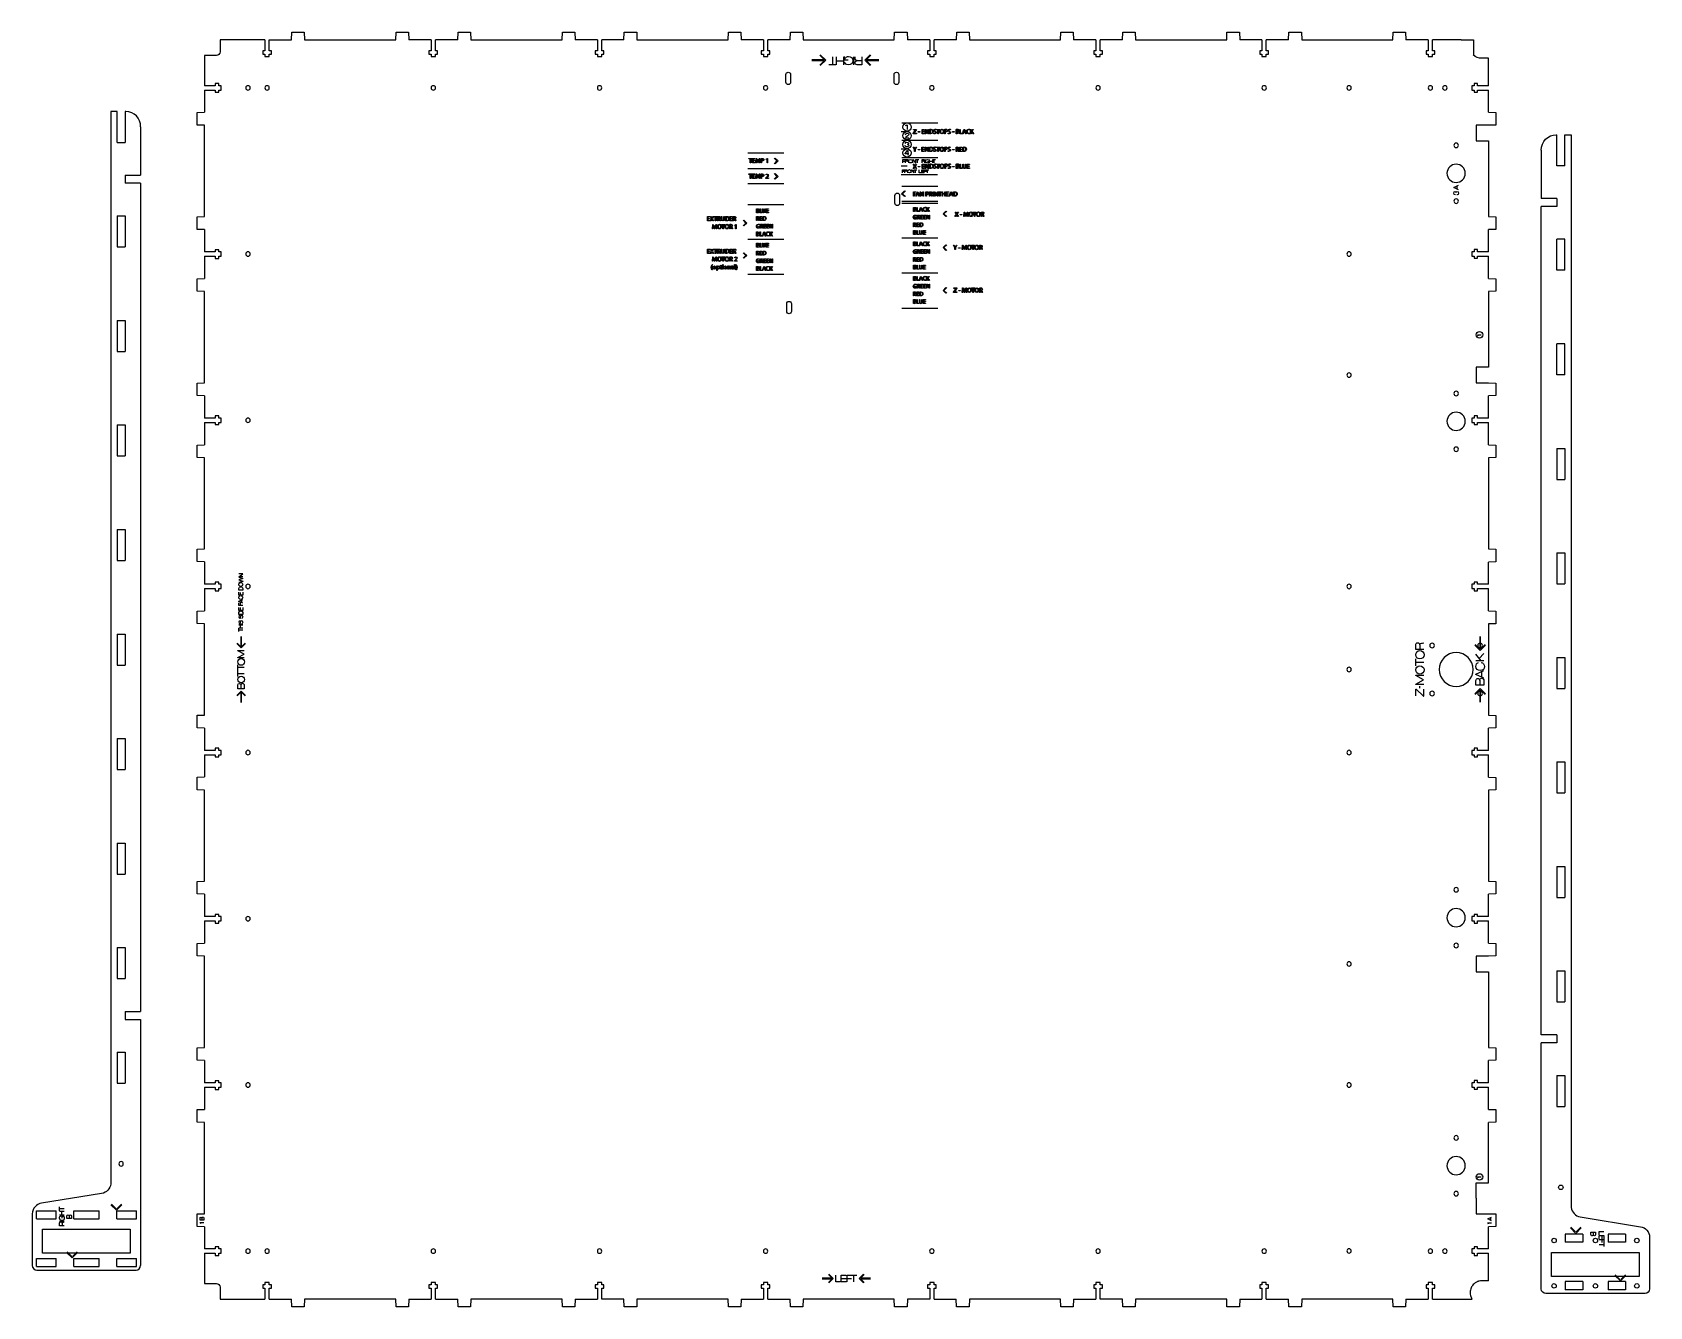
# Model space of a CAD drawing. Header units: millimetres. Extents: x -1126 to -81, y -862 to -38.
import ezdxf

# ---------------------------------------------------------------- set-up
doc = ezdxf.new("R2010")
doc.units = ezdxf.units.MM
doc.layers.add('CUTS', color=1, linetype='Continuous', true_color=0xff0000)
doc.layers.add('TEXT', color=5, linetype='Continuous', true_color=0x0000ff)

msp = doc.modelspace()

# ---------------------------------------------------------------- linework, layer by layer
at = {"layer": 'CUTS', "color": 1, "lineweight": 25, "true_color": 0xff0000}
for p, q in [((-958.4, -43.3), (-958.2, -38.4)), ((-958.2, -38.4), (-950.2, -38.4)), ((-950.2, -38.4), (-950, -43.3)), ((-891.1, -43.3), (-890.9, -38.4)), ((-890.9, -38.4), (-882.8, -38.4)), ((-882.8, -38.4), (-882.6, -43.3)), ((-851.1, -43.3), (-850.9, -38.4)), ((-850.9, -38.4), (-842.8, -38.4)), ((-842.8, -38.4), (-842.6, -43.3)), ((-783.7, -43.3), (-783.5, -38.4)), ((-783.5, -38.4), (-775.5, -38.4)), ((-775.5, -38.4), (-775.3, -43.3)), ((-743.7, -43.3), (-743.5, -38.4)), ((-743.5, -38.4), (-735.5, -38.4)), ((-735.5, -38.4), (-735.3, -43.3)), ((-676.4, -43.3), (-676.2, -38.4)), ((-676.2, -38.4), (-668.2, -38.4)), ((-668.2, -38.4), (-668, -43.3)), ((-636.4, -43.3), (-636.2, -38.4)), ((-636.2, -38.4), (-628.1, -38.4)), ((-628.1, -38.4), (-627.9, -43.3)), ((-569.1, -43.3), (-568.9, -38.4)), ((-568.9, -38.4), (-560.8, -38.4)), ((-560.8, -38.4), (-560.6, -43.3)), ((-529, -43.3), (-528.8, -38.4)), ((-528.8, -38.4), (-520.8, -38.4)), ((-520.8, -38.4), (-520.6, -43.3)), ((-461.7, -43.3), (-461.5, -38.4)), ((-461.5, -38.4), (-453.5, -38.4)), ((-453.5, -38.4), (-453.3, -43.3)), ((-421.7, -43.3), (-421.5, -38.4)), ((-421.5, -38.4), (-413.5, -38.4)), ((-413.5, -38.4), (-413.3, -43.3)), ((-354.4, -43.3), (-354.2, -38.4)), ((-354.2, -38.4), (-346.1, -38.4)), ((-346.1, -38.4), (-345.9, -43.3)), ((-314.4, -43.3), (-314.2, -38.4)), ((-314.2, -38.4), (-306.1, -38.4)), ((-306.1, -38.4), (-305.9, -43.3)), ((-247, -43.3), (-246.8, -38.4)), ((-246.8, -38.4), (-238.8, -38.4)), ((-238.8, -38.4), (-238.6, -43.3)), ((-1004.6, -43.3), (-1004.6, -51)), ((-975.6, -43.3), (-1004.6, -43.3)), ((-975.6, -50.3), (-977, -50.3)), ((-977, -50.3), (-977, -52.5)), ((-975.6, -43.3), (-975.6, -50.3)), ((-972.8, -50.3), (-972.8, -43.3)), ((-972.8, -43.3), (-958.4, -43.3)), ((-971.4, -50.3), (-972.8, -50.3)), ((-971.4, -52.5), (-971.4, -50.3)), ((-950, -43.3), (-891.1, -43.3)), ((-868.3, -43.3), (-882.6, -43.3)), ((-868.3, -50.3), (-869.7, -50.3)), ((-869.7, -50.3), (-869.7, -52.5)), ((-868.3, -43.3), (-868.3, -50.3)), ((-865.5, -50.3), (-865.5, -43.3)), ((-851.1, -43.3), (-865.5, -43.3)), ((-864.1, -50.3), (-865.5, -50.3)), ((-864.1, -52.5), (-864.1, -50.3)), ((-842.6, -43.3), (-783.7, -43.3)), ((-760.9, -43.3), (-775.3, -43.3)), ((-760.9, -50.3), (-762.3, -50.3)), ((-762.3, -50.3), (-762.3, -52.5)), ((-760.9, -43.3), (-760.9, -50.3)), ((-758.1, -50.3), (-758.1, -43.3)), ((-743.7, -43.3), (-758.1, -43.3)), ((-756.7, -50.3), (-758.1, -50.3)), ((-756.7, -52.5), (-756.7, -50.3)), ((-735.3, -43.3), (-676.4, -43.3)), ((-653.6, -43.3), (-668, -43.3)), ((-653.6, -50.3), (-655, -50.3)), ((-655, -50.3), (-655, -52.5)), ((-653.6, -43.3), (-653.6, -50.3)), ((-650.8, -50.3), (-650.8, -43.3)), ((-636.4, -43.3), (-650.8, -43.3)), ((-649.4, -50.3), (-650.8, -50.3)), ((-649.4, -52.5), (-649.4, -50.3)), ((-627.9, -43.3), (-569.1, -43.3)), ((-546.2, -43.3), (-560.6, -43.3)), ((-546.2, -50.3), (-547.6, -50.3)), ((-547.6, -50.3), (-547.6, -52.5)), ((-546.2, -43.3), (-546.2, -50.3)), ((-543.4, -50.3), (-543.4, -43.3)), ((-529, -43.3), (-543.4, -43.3)), ((-542, -50.3), (-543.4, -50.3)), ((-542, -52.5), (-542, -50.3)), ((-520.6, -43.3), (-461.7, -43.3)), ((-438.9, -43.3), (-453.3, -43.3)), ((-438.9, -50.3), (-440.3, -50.3)), ((-440.3, -50.3), (-440.3, -52.5)), ((-438.9, -43.3), (-438.9, -50.3)), ((-436.1, -50.3), (-436.1, -43.3)), ((-421.7, -43.3), (-436.1, -43.3)), ((-434.7, -50.3), (-436.1, -50.3)), ((-434.7, -52.5), (-434.7, -50.3)), ((-413.3, -43.3), (-354.4, -43.3)), ((-331.6, -43.3), (-345.9, -43.3)), ((-331.6, -50.3), (-333, -50.3)), ((-333, -50.3), (-333, -52.5)), ((-331.6, -43.3), (-331.6, -50.3)), ((-328.8, -50.3), (-328.8, -43.3)), ((-314.4, -43.3), (-328.8, -43.3)), ((-327.4, -50.3), (-328.8, -50.3)), ((-327.4, -52.5), (-327.4, -50.3)), ((-305.9, -43.3), (-247, -43.3)), ((-224.2, -43.3), (-238.6, -43.3)), ((-224.2, -50.3), (-225.6, -50.3)), ((-225.6, -50.3), (-225.6, -52.5)), ((-224.2, -43.3), (-224.2, -50.3)), ((-221.4, -50.3), (-221.4, -43.3)), ((-202.9, -43.3), (-221.4, -43.3)), ((-220, -50.3), (-221.4, -50.3)), ((-220, -52.5), (-220, -50.3)), ((-202.9, -43.3), (-194.9, -43.3)), ((-202, -43.3), (-194.9, -43.3)), ((-194.9, -43.3), (-194.9, -53.1)), ((-1007, -53.4), (-1014.7, -53.4)), ((-1014.7, -53.4), (-1014.7, -72.9)), ((-977, -52.5), (-975.6, -52.5)), ((-975.6, -52.5), (-975.6, -54)), ((-975.6, -54), (-972.8, -54)), ((-972.8, -54), (-972.8, -52.5)), ((-972.8, -52.5), (-971.4, -52.5)), ((-869.7, -52.5), (-868.3, -52.5)), ((-868.3, -52.5), (-868.3, -54)), ((-868.3, -54), (-865.5, -54)), ((-865.5, -54), (-865.5, -52.5)), ((-865.5, -52.5), (-864.1, -52.5)), ((-762.3, -52.5), (-760.9, -52.5)), ((-760.9, -52.5), (-760.9, -54)), ((-760.9, -54), (-758.1, -54)), ((-758.1, -54), (-758.1, -52.5)), ((-758.1, -52.5), (-756.7, -52.5)), ((-655, -52.5), (-653.6, -52.5)), ((-653.6, -52.5), (-653.6, -54)), ((-653.6, -54), (-650.8, -54)), ((-650.8, -54), (-650.8, -52.5)), ((-650.8, -52.5), (-649.4, -52.5)), ((-547.6, -52.5), (-546.2, -52.5)), ((-546.2, -52.5), (-546.2, -54)), ((-546.2, -54), (-543.4, -54)), ((-543.4, -54), (-543.4, -52.5)), ((-543.4, -52.5), (-542, -52.5)), ((-440.3, -52.5), (-438.9, -52.5)), ((-438.9, -52.5), (-438.9, -54)), ((-438.9, -54), (-436.1, -54)), ((-436.1, -54), (-436.1, -52.5)), ((-436.1, -52.5), (-434.7, -52.5)), ((-333, -52.5), (-331.6, -52.5)), ((-331.6, -52.5), (-331.6, -54)), ((-331.6, -54), (-328.8, -54)), ((-328.8, -54), (-328.8, -52.5)), ((-328.8, -52.5), (-327.4, -52.5)), ((-225.6, -52.5), (-224.2, -52.5)), ((-224.2, -52.5), (-224.2, -54)), ((-224.2, -54), (-221.4, -54)), ((-221.4, -54), (-221.4, -52.5)), ((-221.4, -52.5), (-220, -52.5)), ((-185.3, -55.2), (-189.7, -55.2)), ((-185.3, -72.9), (-185.3, -55.2)), ((-1007.7, -72.9), (-1014.7, -72.9)), ((-1005.5, -71.5), (-1007.7, -71.5)), ((-1007.7, -71.5), (-1007.7, -72.9)), ((-1005.5, -72.9), (-1005.5, -71.5)), ((-1004, -72.9), (-1005.5, -72.9)), ((-1004, -75.7), (-1004, -72.9)), ((-194.5, -72.9), (-196, -72.9)), ((-196, -72.9), (-196, -75.7)), ((-194.5, -71.5), (-194.5, -72.9)), ((-192.3, -71.5), (-194.5, -71.5)), ((-192.3, -72.9), (-192.3, -71.5)), ((-185.3, -72.9), (-192.3, -72.9)), ((-1014.7, -75.7), (-1007.7, -75.7)), ((-1014.7, -75.7), (-1014.7, -90.1)), ((-1007.7, -75.7), (-1007.7, -77.1)), ((-1007.7, -77.1), (-1005.5, -77.1)), ((-1005.5, -77.1), (-1005.5, -75.7)), ((-1005.5, -75.7), (-1004, -75.7)), ((-196, -75.7), (-194.5, -75.7)), ((-194.5, -75.7), (-194.5, -77.1)), ((-194.5, -77.1), (-192.3, -77.1)), ((-192.3, -77.1), (-192.3, -75.7)), ((-192.3, -75.7), (-185.3, -75.7)), ((-185.3, -90.1), (-185.3, -75.7)), ((-1071.1, -89.5), (-1075.1, -89.5)), ((-1075.1, -89.5), (-1075.1, -301.5)), ((-1071.1, -109.5), (-1071.1, -89.5)), ((-1065.4, -89.5), (-1065.9, -89.5)), ((-1065.9, -89.5), (-1065.9, -109.5)), ((-1019.5, -90.3), (-1014.7, -90.1)), ((-1019.5, -98.3), (-1019.5, -90.3)), ((-185.3, -90.1), (-180.5, -90.3)), ((-180.5, -90.3), (-180.5, -98.3)), ((-1055.9, -99.5), (-1055.9, -130.7)), ((-1014.7, -98.5), (-1019.5, -98.3)), ((-1014.7, -157.4), (-1014.7, -98.5)), ((-185.3, -98.5), (-193.2, -98.5)), ((-193.2, -98.5), (-193.2, -108.5)), ((-180.5, -98.3), (-185.3, -98.5)), ((-1071.1, -109.5), (-1065.9, -109.5)), ((-193.2, -108.5), (-185.3, -108.5)), ((-185.3, -108.5), (-185.3, -157.4)), ((-151.2, -114.6), (-151.2, -145.8)), ((-141.6, -104.6), (-141.2, -104.7)), ((-141.2, -124.6), (-141.2, -104.7)), ((-136, -124.6), (-136, -104.7)), ((-136, -104.7), (-131.9, -104.7)), ((-131.9, -104.7), (-131.9, -316.7)), ((-136, -124.6), (-141.2, -124.6)), ((-1065.9, -130.7), (-1065.9, -135.9)), ((-1065.9, -130.7), (-1055.9, -130.7)), ((-1055.9, -135.9), (-1065.9, -135.9)), ((-1055.9, -135.9), (-1055.9, -670.8)), ((-141.2, -145.8), (-151.2, -145.8)), ((-141.2, -145.8), (-141.2, -151)), ((-141.2, -151), (-151.2, -151)), ((-151.2, -685.9), (-151.2, -151)), ((-1071.1, -157), (-1065.9, -157)), ((-1071.1, -157), (-1071.1, -177)), ((-1065.9, -157), (-1065.9, -177)), ((-1019.5, -157.6), (-1014.7, -157.4)), ((-1019.5, -165.7), (-1019.5, -157.6)), ((-1014.7, -165.9), (-1019.5, -165.7)), ((-1014.7, -165.9), (-1014.7, -180.3)), ((-185.3, -157.4), (-180.5, -157.6)), ((-180.5, -165.7), (-185.3, -165.9)), ((-185.3, -180.2), (-185.3, -165.9)), ((-180.5, -157.6), (-180.5, -165.7)), ((-1071.1, -177), (-1065.9, -177)), ((-141.2, -192.1), (-141.2, -172.1)), ((-136, -172.1), (-141.2, -172.1)), ((-136, -192.1), (-136, -172.1)), ((-1007.7, -180.3), (-1014.7, -180.3)), ((-1014.7, -183.1), (-1007.7, -183.1)), ((-1014.7, -183.1), (-1014.7, -197.4)), ((-1005.5, -178.9), (-1007.7, -178.9)), ((-1007.7, -178.9), (-1007.7, -180.3)), ((-1007.7, -183.1), (-1007.7, -184.5)), ((-1007.7, -184.5), (-1005.5, -184.5)), ((-1005.5, -180.3), (-1005.5, -178.9)), ((-1004, -180.3), (-1005.5, -180.3)), ((-1005.5, -184.5), (-1005.5, -183.1)), ((-1005.5, -183.1), (-1004, -183.1)), ((-1004, -183.1), (-1004, -180.3)), ((-194.5, -180.2), (-196, -180.2)), ((-196, -180.2), (-196, -183.1)), ((-196, -183.1), (-194.5, -183.1)), ((-192.3, -178.8), (-194.5, -178.8)), ((-194.5, -178.8), (-194.5, -180.2)), ((-194.5, -183.1), (-194.5, -184.4)), ((-194.5, -184.4), (-192.3, -184.4)), ((-192.3, -180.2), (-192.3, -178.8)), ((-185.3, -180.2), (-192.3, -180.2)), ((-192.3, -184.4), (-192.3, -183.1)), ((-192.3, -183.1), (-185.3, -183.1)), ((-185.3, -197.4), (-185.3, -183.1)), ((-1019.5, -197.6), (-1014.7, -197.4)), ((-1019.5, -205.7), (-1019.5, -197.6)), ((-185.3, -197.4), (-180.5, -197.6)), ((-180.5, -197.6), (-180.5, -205.7)), ((-136, -192.1), (-141.2, -192.1)), ((-1014.7, -205.9), (-1019.5, -205.7)), ((-1014.7, -264.8), (-1014.7, -205.9)), ((-180.5, -205.7), (-185.3, -205.9)), ((-185.3, -205.9), (-185.3, -254.8)), ((-1071.1, -224.5), (-1065.9, -224.5)), ((-1071.1, -224.5), (-1071.1, -244.5)), ((-1065.9, -224.5), (-1065.9, -244.5)), ((-141.2, -259.7), (-141.2, -239.7)), ((-136, -239.7), (-141.2, -239.7)), ((-136, -259.7), (-136, -239.7)), ((-1071.1, -244.5), (-1065.9, -244.5)), ((-185.3, -254.8), (-193.2, -254.8)), ((-193.2, -254.8), (-193.2, -264.8)), ((-136, -259.7), (-141.2, -259.7)), ((-1019.5, -265), (-1014.7, -264.8)), ((-1019.5, -273), (-1019.5, -265)), ((-193.2, -264.8), (-185.3, -264.8)), ((-185.3, -264.8), (-180.5, -265)), ((-180.5, -265), (-180.5, -273)), ((-1014.7, -273.2), (-1019.5, -273)), ((-1014.7, -273.2), (-1014.7, -287.6)), ((-180.5, -273), (-185.3, -273.2)), ((-185.3, -287.6), (-185.3, -273.2)), ((-1071.1, -292), (-1065.9, -292)), ((-1071.1, -292), (-1071.1, -312)), ((-1065.9, -292), (-1065.9, -312)), ((-1007.7, -287.6), (-1014.7, -287.6)), ((-1014.7, -290.4), (-1007.7, -290.4)), ((-1014.7, -290.4), (-1014.7, -304.8)), ((-1005.5, -286.2), (-1007.7, -286.2)), ((-1007.7, -286.2), (-1007.7, -287.6)), ((-1007.7, -290.4), (-1007.7, -291.8)), ((-1007.7, -291.8), (-1005.5, -291.8)), ((-1005.5, -287.6), (-1005.5, -286.2)), ((-1004, -287.6), (-1005.5, -287.6)), ((-1005.5, -291.8), (-1005.5, -290.4)), ((-1005.5, -290.4), (-1004, -290.4)), ((-1004, -290.4), (-1004, -287.6)), ((-194.5, -287.6), (-196, -287.6)), ((-196, -287.6), (-196, -290.4)), ((-196, -290.4), (-194.5, -290.4)), ((-192.3, -286.2), (-194.5, -286.2)), ((-194.5, -286.2), (-194.5, -287.6)), ((-194.5, -290.4), (-194.5, -291.8)), ((-194.5, -291.8), (-192.3, -291.8)), ((-192.3, -287.6), (-192.3, -286.2)), ((-185.3, -287.6), (-192.3, -287.6)), ((-192.3, -291.8), (-192.3, -290.4)), ((-192.3, -290.4), (-185.3, -290.4)), ((-185.3, -304.8), (-185.3, -290.4)), ((-1075.1, -301.5), (-1075.1, -570.3)), ((-1071.1, -312), (-1065.9, -312)), ((-1019.5, -305), (-1014.7, -304.8)), ((-1019.5, -313), (-1019.5, -305)), ((-1014.7, -313.2), (-1019.5, -313)), ((-1014.7, -372.1), (-1014.7, -313.2)), ((-185.3, -304.8), (-180.5, -305)), ((-180.5, -313), (-185.3, -313.2)), ((-185.3, -313.2), (-185.3, -372.1)), ((-180.5, -305), (-180.5, -313)), ((-141.2, -307.2), (-136, -307.2)), ((-141.2, -307.2), (-141.2, -327.2)), ((-136, -307.2), (-136, -327.2)), ((-131.9, -316.7), (-131.9, -585.4)), ((-141.2, -327.2), (-136, -327.2)), ((-1071.1, -359.5), (-1065.9, -359.5)), ((-1071.1, -359.5), (-1071.1, -379.5)), ((-1065.9, -359.5), (-1065.9, -379.5)), ((-1019.5, -372.3), (-1014.7, -372.1)), ((-1019.5, -380.3), (-1019.5, -372.3)), ((-185.3, -372.1), (-180.5, -372.3)), ((-180.5, -372.3), (-180.5, -380.4)), ((-141.2, -374.7), (-136, -374.7)), ((-141.2, -374.7), (-141.2, -394.7)), ((-136, -374.7), (-136, -394.7)), ((-1071.1, -379.5), (-1065.9, -379.5)), ((-1014.7, -380.5), (-1019.5, -380.3)), ((-1014.7, -380.5), (-1014.7, -394.9)), ((-180.5, -380.4), (-185.3, -380.6)), ((-185.3, -394.9), (-185.3, -380.6)), ((-1007.7, -394.9), (-1014.7, -394.9)), ((-1005.5, -393.5), (-1007.7, -393.5)), ((-1007.7, -393.5), (-1007.7, -394.9)), ((-1005.5, -394.9), (-1005.5, -393.5)), ((-1004, -394.9), (-1005.5, -394.9)), ((-1004, -397.7), (-1004, -394.9)), ((-194.5, -394.9), (-196, -394.9)), ((-196, -394.9), (-196, -397.7)), ((-192.3, -393.5), (-194.5, -393.5)), ((-194.5, -393.5), (-194.5, -394.9)), ((-192.3, -394.9), (-192.3, -393.5)), ((-185.3, -394.9), (-192.3, -394.9)), ((-141.2, -394.7), (-136, -394.7)), ((-1014.7, -397.7), (-1007.7, -397.7)), ((-1014.7, -397.7), (-1014.7, -412.1)), ((-1007.7, -397.7), (-1007.7, -399.1)), ((-1007.7, -399.1), (-1005.5, -399.1)), ((-1005.5, -399.1), (-1005.5, -397.7)), ((-1005.5, -397.7), (-1004, -397.7)), ((-196, -397.7), (-194.5, -397.7)), ((-194.5, -397.7), (-194.5, -399.1)), ((-194.5, -399.1), (-192.3, -399.1)), ((-192.3, -399.1), (-192.3, -397.7)), ((-192.3, -397.7), (-185.3, -397.7)), ((-185.3, -412.1), (-185.3, -397.7)), ((-1019.5, -412.3), (-1014.7, -412.1)), ((-1019.5, -420.3), (-1019.5, -412.3)), ((-185.3, -412.1), (-180.5, -412.3)), ((-180.5, -412.3), (-180.5, -420.4)), ((-1071.1, -427.1), (-1065.9, -427.1)), ((-1071.1, -427.1), (-1071.1, -447.1)), ((-1065.9, -427.1), (-1065.9, -447.1)), ((-1014.7, -420.5), (-1019.5, -420.3)), ((-1014.7, -479.4), (-1014.7, -420.5)), ((-180.5, -420.4), (-185.3, -420.6)), ((-185.3, -420.6), (-185.3, -479.5)), ((-1071.1, -447.1), (-1065.9, -447.1)), ((-141.2, -442.2), (-136, -442.2)), ((-141.2, -442.2), (-141.2, -462.2)), ((-136, -442.2), (-136, -462.2)), ((-141.2, -462.2), (-136, -462.2)), ((-1019.5, -479.6), (-1014.7, -479.4)), ((-1019.5, -487.7), (-1019.5, -479.6)), ((-185.3, -479.5), (-180.5, -479.7)), ((-180.5, -479.7), (-180.5, -487.7)), ((-1014.7, -487.9), (-1019.5, -487.7)), ((-1014.7, -487.9), (-1014.7, -502.3)), ((-180.5, -487.7), (-185.3, -487.9)), ((-185.3, -502.3), (-185.3, -487.9)), ((-1071.1, -494.6), (-1065.9, -494.6)), ((-1071.1, -494.6), (-1071.1, -514.6)), ((-1065.9, -494.6), (-1065.9, -514.6)), ((-1005.5, -500.9), (-1007.7, -500.9)), ((-1007.7, -500.9), (-1007.7, -502.3)), ((-1005.5, -502.3), (-1005.5, -500.9)), ((-194.5, -500.9), (-194.5, -502.3)), ((-192.3, -500.9), (-194.5, -500.9)), ((-192.3, -502.3), (-192.3, -500.9)), ((-1007.7, -502.3), (-1014.7, -502.3)), ((-1014.7, -505.1), (-1007.7, -505.1)), ((-1014.7, -505.1), (-1014.7, -519.4)), ((-1007.7, -505.1), (-1007.7, -506.5)), ((-1007.7, -506.5), (-1005.5, -506.5)), ((-1004, -502.3), (-1005.5, -502.3)), ((-1005.5, -506.5), (-1005.5, -505.1)), ((-1005.5, -505.1), (-1004, -505.1)), ((-1004, -505.1), (-1004, -502.3)), ((-194.5, -502.3), (-196, -502.3)), ((-196, -502.3), (-196, -505.1)), ((-196, -505.1), (-194.5, -505.1)), ((-194.5, -505.1), (-194.5, -506.5)), ((-194.5, -506.5), (-192.3, -506.5)), ((-185.3, -502.3), (-192.3, -502.3)), ((-192.3, -506.5), (-192.3, -505.1)), ((-192.3, -505.1), (-185.3, -505.1)), ((-185.3, -519.5), (-185.3, -505.1)), ((-141.2, -509.7), (-136, -509.7)), ((-141.2, -509.7), (-141.2, -529.7)), ((-136, -509.7), (-136, -529.7)), ((-1071.1, -514.6), (-1065.9, -514.6)), ((-1019.5, -519.6), (-1014.7, -519.4)), ((-1019.5, -527.7), (-1019.5, -519.6)), ((-185.3, -519.5), (-180.5, -519.7)), ((-180.5, -519.7), (-180.5, -527.7)), ((-1014.7, -527.9), (-1019.5, -527.7)), ((-1014.7, -586.8), (-1014.7, -527.9)), ((-180.5, -527.7), (-185.3, -527.9)), ((-185.3, -527.9), (-185.3, -586.8)), ((-141.2, -529.7), (-136, -529.7)), ((-1071.1, -562.1), (-1065.9, -562.1)), ((-1071.1, -562.1), (-1071.1, -582.1)), ((-1065.9, -562.1), (-1065.9, -582.1)), ((-1075.1, -570.3), (-1075.1, -782.3)), ((-1071.1, -582.1), (-1065.9, -582.1)), ((-141.2, -577.2), (-136, -577.2)), ((-141.2, -577.2), (-141.2, -597.2)), ((-136, -577.2), (-136, -597.2)), ((-1019.5, -587), (-1014.7, -586.8)), ((-1019.5, -595), (-1019.5, -587)), ((-1014.7, -595.2), (-1019.5, -595)), ((-1014.7, -595.2), (-1014.7, -609.6)), ((-185.3, -586.8), (-180.5, -587)), ((-180.5, -595), (-185.3, -595.2)), ((-185.3, -609.6), (-185.3, -595.2)), ((-180.5, -587), (-180.5, -595)), ((-131.9, -585.4), (-131.9, -797.4)), ((-141.2, -597.2), (-136, -597.2)), ((-1007.7, -609.6), (-1014.7, -609.6)), ((-1014.7, -612.4), (-1007.7, -612.4)), ((-1014.7, -612.4), (-1014.7, -626.8)), ((-1005.5, -608.2), (-1007.7, -608.2)), ((-1007.7, -608.2), (-1007.7, -609.6)), ((-1007.7, -612.4), (-1007.7, -613.8)), ((-1007.7, -613.8), (-1005.5, -613.8)), ((-1005.5, -609.6), (-1005.5, -608.2)), ((-1004, -609.6), (-1005.5, -609.6)), ((-1005.5, -613.8), (-1005.5, -612.4)), ((-1005.5, -612.4), (-1004, -612.4)), ((-1004, -612.4), (-1004, -609.6)), ((-194.5, -609.6), (-196, -609.6)), ((-196, -609.6), (-196, -612.4)), ((-196, -612.4), (-194.5, -612.4)), ((-192.3, -608.2), (-194.5, -608.2)), ((-194.5, -608.2), (-194.5, -609.6)), ((-194.5, -612.4), (-194.5, -613.8)), ((-194.5, -613.8), (-192.3, -613.8)), ((-192.3, -609.6), (-192.3, -608.2)), ((-185.3, -609.6), (-192.3, -609.6)), ((-192.3, -613.8), (-192.3, -612.4)), ((-192.3, -612.4), (-185.3, -612.4)), ((-185.3, -626.8), (-185.3, -612.4)), ((-1019.5, -627), (-1014.7, -626.8)), ((-1071.1, -629.6), (-1065.9, -629.6)), ((-1071.1, -629.6), (-1071.1, -649.6)), ((-1065.9, -629.6), (-1065.9, -649.6)), ((-1019.5, -635), (-1019.5, -627)), ((-1014.7, -635.2), (-1019.5, -635)), ((-1014.7, -694.1), (-1014.7, -635.2)), ((-193.2, -635.2), (-193.2, -645.2)), ((-185.3, -635.2), (-193.2, -635.2)), ((-185.3, -626.8), (-180.5, -627)), ((-180.5, -635), (-185.3, -635.2)), ((-180.5, -627), (-180.5, -635)), ((-193.2, -645.2), (-185.3, -645.2)), ((-185.3, -645.2), (-185.3, -694.1)), ((-141.2, -644.7), (-136, -644.7)), ((-141.2, -644.7), (-141.2, -664.7)), ((-136, -644.7), (-136, -664.7)), ((-1071.1, -649.6), (-1065.9, -649.6)), ((-141.2, -664.7), (-136, -664.7)), ((-1065.9, -670.8), (-1065.9, -676)), ((-1065.9, -670.8), (-1055.9, -670.8)), ((-1065.9, -676), (-1055.9, -676)), ((-1055.9, -676), (-1055.9, -835)), ((-141.2, -685.9), (-151.2, -685.9)), ((-141.2, -685.9), (-141.2, -691.1)), ((-1071.1, -697.1), (-1065.9, -697.1)), ((-1071.1, -697.1), (-1071.1, -717.1)), ((-1065.9, -697.1), (-1065.9, -717.1)), ((-1019.5, -694.3), (-1014.7, -694.1)), ((-1019.5, -702.4), (-1019.5, -694.3)), ((-185.3, -694.1), (-180.5, -694.3)), ((-180.5, -694.3), (-180.5, -702.4)), ((-141.2, -691.1), (-151.2, -691.1)), ((-151.2, -850.1), (-151.2, -691.1)), ((-1014.7, -702.6), (-1019.5, -702.4)), ((-1014.7, -702.6), (-1014.7, -716.9)), ((-180.5, -702.4), (-185.3, -702.6)), ((-185.3, -716.9), (-185.3, -702.6)), ((-1071.1, -717.1), (-1065.9, -717.1)), ((-1007.7, -716.9), (-1014.7, -716.9)), ((-1014.7, -719.8), (-1007.7, -719.8)), ((-1014.7, -719.8), (-1014.7, -734.1)), ((-1005.5, -715.6), (-1007.7, -715.6)), ((-1007.7, -715.6), (-1007.7, -716.9)), ((-1007.7, -719.8), (-1007.7, -721.2)), ((-1005.5, -716.9), (-1005.5, -715.6)), ((-1004, -716.9), (-1005.5, -716.9)), ((-1005.5, -721.2), (-1005.5, -719.8)), ((-1005.5, -719.8), (-1004, -719.8)), ((-1004, -719.8), (-1004, -716.9)), ((-194.5, -716.9), (-196, -716.9)), ((-196, -716.9), (-196, -719.7)), ((-196, -719.7), (-194.5, -719.7)), ((-192.3, -715.5), (-194.5, -715.5)), ((-194.5, -715.5), (-194.5, -716.9)), ((-194.5, -719.7), (-194.5, -721.1)), ((-192.3, -716.9), (-192.3, -715.5)), ((-185.3, -716.9), (-192.3, -716.9)), ((-192.3, -719.7), (-185.3, -719.7)), ((-192.3, -721.1), (-192.3, -719.7)), ((-185.3, -734.1), (-185.3, -719.7)), ((-141.2, -712.2), (-136, -712.2)), ((-141.2, -712.2), (-141.2, -732.2)), ((-136, -712.2), (-136, -732.2)), ((-1007.7, -721.2), (-1005.5, -721.2)), ((-194.5, -721.1), (-192.3, -721.1)), ((-1019.5, -734.3), (-1014.7, -734.1)), ((-1019.5, -742.4), (-1019.5, -734.3)), ((-185.3, -734.1), (-180.5, -734.3)), ((-180.5, -734.3), (-180.5, -742.4)), ((-141.2, -732.2), (-136, -732.2)), ((-1014.7, -742.6), (-1019.5, -742.4)), ((-1014.7, -801.5), (-1014.7, -742.6)), ((-180.5, -742.4), (-185.3, -742.6)), ((-185.3, -781.6), (-185.3, -742.6)), ((-193.2, -791.5), (-193.2, -781.6)), ((-193.2, -781.6), (-185.3, -781.6)), ((-193.2, -791.5), (-193.2, -801.5)), ((-1123.2, -804.9), (-1123.2, -799.7)), ((-1123.2, -799.7), (-1110.4, -799.7)), ((-1110.4, -804.9), (-1110.4, -799.7)), ((-1099, -804.9), (-1099, -799.7)), ((-1099, -799.7), (-1082.7, -799.7)), ((-1082.7, -804.9), (-1082.7, -799.7)), ((-1071.3, -804.9), (-1071.3, -799.7)), ((-1071.3, -799.7), (-1058.5, -799.7)), ((-1058.5, -804.9), (-1058.5, -799.7)), ((-1019.5, -801.7), (-1014.7, -801.5)), ((-1019.5, -809.7), (-1019.5, -801.7)), ((-193.2, -801.5), (-185.3, -801.5)), ((-185.3, -801.5), (-180.5, -801.7)), ((-180.5, -801.7), (-180.5, -809.7)), ((-1123.2, -804.9), (-1110.4, -804.9)), ((-1099, -804.9), (-1082.7, -804.9)), ((-1071.3, -804.9), (-1058.5, -804.9)), ((-1014.7, -809.9), (-1019.5, -809.7)), ((-1014.7, -809.9), (-1014.7, -824.3)), ((-180.5, -809.7), (-185.3, -809.9)), ((-185.3, -824.3), (-185.3, -809.9)), ((-135.7, -814.8), (-135.7, -820)), ((-124.4, -814.8), (-135.7, -814.8)), ((-124.4, -814.8), (-124.4, -820)), ((-107.9, -814.8), (-107.9, -820)), ((-96.7, -814.8), (-107.9, -814.8)), ((-96.7, -814.8), (-96.7, -820)), ((-1007.7, -824.3), (-1014.7, -824.3)), ((-1005.5, -822.9), (-1007.7, -822.9)), ((-1007.7, -822.9), (-1007.7, -824.3)), ((-1005.5, -824.3), (-1005.5, -822.9)), ((-1004, -824.3), (-1005.5, -824.3)), ((-1004, -827.1), (-1004, -824.3)), ((-194.5, -824.3), (-196, -824.3)), ((-196, -824.3), (-196, -827.1)), ((-192.3, -822.9), (-194.5, -822.9)), ((-194.5, -822.9), (-194.5, -824.3)), ((-192.3, -824.3), (-192.3, -822.9)), ((-185.3, -824.3), (-192.3, -824.3)), ((-124.4, -820), (-135.7, -820)), ((-96.7, -820), (-107.9, -820)), ((-1123.2, -835.6), (-1123.2, -830.4)), ((-1123.2, -830.4), (-1110.4, -830.4)), ((-1123.2, -835.6), (-1110.4, -835.6)), ((-1110.4, -835.6), (-1110.4, -830.4)), ((-1099, -835.6), (-1099, -830.4)), ((-1099, -830.4), (-1082.7, -830.4)), ((-1099, -835.6), (-1082.7, -835.6)), ((-1082.7, -835.6), (-1082.7, -830.4)), ((-1071.3, -835.6), (-1071.3, -830.4)), ((-1071.3, -830.4), (-1058.5, -830.4)), ((-1071.3, -835.6), (-1058.5, -835.6)), ((-1058.5, -835.6), (-1058.5, -830.4)), ((-1014.7, -827.1), (-1007.7, -827.1)), ((-1014.7, -827.1), (-1014.7, -846.6)), ((-1007.7, -827.1), (-1007.7, -828.5)), ((-1007.7, -828.5), (-1005.5, -828.5)), ((-1005.5, -828.5), (-1005.5, -827.1)), ((-1005.5, -827.1), (-1004, -827.1)), ((-196, -827.1), (-194.5, -827.1)), ((-194.5, -827.1), (-194.5, -828.5)), ((-194.5, -828.5), (-192.3, -828.5)), ((-192.3, -827.1), (-185.3, -827.1)), ((-192.3, -828.5), (-192.3, -827.1)), ((-185.3, -844.9), (-185.3, -827.1)), ((-1122.9, -838), (-1058.9, -838)), ((-972.8, -846), (-975.6, -846)), ((-975.6, -846), (-975.6, -847.5)), ((-972.8, -847.5), (-972.8, -846)), ((-865.5, -846), (-868.3, -846)), ((-868.3, -846), (-868.3, -847.5)), ((-865.5, -847.5), (-865.5, -846)), ((-758.1, -846), (-760.9, -846)), ((-760.9, -846), (-760.9, -847.5)), ((-758.1, -847.5), (-758.1, -846)), ((-650.8, -846), (-653.6, -846)), ((-653.6, -846), (-653.6, -847.5)), ((-650.8, -847.5), (-650.8, -846)), ((-543.4, -846), (-546.2, -846)), ((-546.2, -846), (-546.2, -847.5)), ((-543.4, -847.5), (-543.4, -846)), ((-436.1, -846), (-438.9, -846)), ((-438.9, -846), (-438.9, -847.5)), ((-436.1, -847.5), (-436.1, -846)), ((-328.8, -846), (-331.6, -846)), ((-331.6, -846), (-331.6, -847.5)), ((-328.8, -847.5), (-328.8, -846)), ((-221.4, -846), (-224.2, -846)), ((-224.2, -846), (-224.2, -847.5)), ((-221.4, -847.5), (-221.4, -846)), ((-185.3, -844.9), (-189.4, -844.9)), ((-135.7, -845.4), (-135.7, -850.6)), ((-124.4, -845.4), (-135.7, -845.4)), ((-124.4, -845.4), (-124.4, -850.6)), ((-107.9, -845.4), (-107.9, -850.6)), ((-96.7, -845.4), (-107.9, -845.4)), ((-96.7, -845.4), (-96.7, -850.6)), ((-1014.7, -846.6), (-1007, -846.6)), ((-1004.6, -849), (-1004.6, -856.7)), ((-975.6, -847.5), (-977, -847.5)), ((-977, -847.5), (-977, -849.7)), ((-977, -849.7), (-975.6, -849.7)), ((-975.6, -849.7), (-975.6, -856.7)), ((-971.4, -847.5), (-972.8, -847.5)), ((-972.8, -856.7), (-972.8, -849.7)), ((-972.8, -849.7), (-971.4, -849.7)), ((-971.4, -849.7), (-971.4, -847.5)), ((-868.3, -847.5), (-869.7, -847.5)), ((-869.7, -847.5), (-869.7, -849.7)), ((-869.7, -849.7), (-868.3, -849.7)), ((-868.3, -849.7), (-868.3, -856.7)), ((-864.1, -847.5), (-865.5, -847.5)), ((-865.5, -856.7), (-865.5, -849.7)), ((-865.5, -849.7), (-864.1, -849.7)), ((-864.1, -849.7), (-864.1, -847.5)), ((-760.9, -847.5), (-762.3, -847.5)), ((-762.3, -847.5), (-762.3, -849.7)), ((-762.3, -849.7), (-760.9, -849.7)), ((-760.9, -849.7), (-760.9, -856.7)), ((-756.7, -847.5), (-758.1, -847.5)), ((-758.1, -856.7), (-758.1, -849.7)), ((-758.1, -849.7), (-756.7, -849.7)), ((-756.7, -849.7), (-756.7, -847.5)), ((-655, -847.5), (-655, -849.7)), ((-653.6, -847.5), (-655, -847.5)), ((-655, -849.7), (-653.6, -849.7)), ((-653.6, -849.7), (-653.6, -856.7)), ((-649.4, -847.5), (-650.8, -847.5)), ((-650.8, -856.7), (-650.8, -849.7)), ((-650.8, -849.7), (-649.4, -849.7)), ((-649.4, -849.7), (-649.4, -847.5)), ((-546.2, -847.5), (-547.6, -847.5)), ((-547.6, -847.5), (-547.6, -849.7)), ((-547.6, -849.7), (-546.2, -849.7)), ((-546.2, -849.7), (-546.2, -856.7)), ((-542, -847.5), (-543.4, -847.5)), ((-543.4, -856.7), (-543.4, -849.7)), ((-543.4, -849.7), (-542, -849.7)), ((-542, -849.7), (-542, -847.5)), ((-438.9, -847.5), (-440.3, -847.5)), ((-440.3, -847.5), (-440.3, -849.7)), ((-440.3, -849.7), (-438.9, -849.7)), ((-438.9, -849.7), (-438.9, -856.7)), ((-434.7, -847.5), (-436.1, -847.5)), ((-436.1, -856.7), (-436.1, -849.7)), ((-436.1, -849.7), (-434.7, -849.7)), ((-434.7, -849.7), (-434.7, -847.5)), ((-331.6, -847.5), (-333, -847.5)), ((-333, -847.5), (-333, -849.7)), ((-333, -849.7), (-331.6, -849.7)), ((-331.6, -849.7), (-331.6, -856.7)), ((-327.4, -847.5), (-328.8, -847.5)), ((-328.8, -856.7), (-328.8, -849.7)), ((-328.8, -849.7), (-327.4, -849.7)), ((-327.4, -849.7), (-327.4, -847.5)), ((-224.2, -847.5), (-225.6, -847.5)), ((-225.6, -847.5), (-225.6, -849.7)), ((-225.6, -849.7), (-224.2, -849.7)), ((-224.2, -849.7), (-224.2, -856.7)), ((-220, -847.5), (-221.4, -847.5)), ((-221.4, -856.7), (-221.4, -849.7)), ((-221.4, -849.7), (-220, -849.7)), ((-220, -849.7), (-220, -847.5)), ((-84.2, -853.1), (-148.2, -853.1)), ((-124.4, -850.6), (-135.7, -850.6)), ((-96.7, -850.6), (-107.9, -850.6)), ((-1004.6, -856.7), (-975.6, -856.7)), ((-972.8, -856.7), (-958.4, -856.7)), ((-958.2, -861.6), (-958.4, -856.7)), ((-950.2, -861.6), (-958.2, -861.6)), ((-950, -856.7), (-950.2, -861.6)), ((-891.1, -856.7), (-950, -856.7)), ((-890.9, -861.6), (-891.1, -856.7)), ((-882.9, -861.6), (-890.9, -861.6)), ((-882.7, -856.7), (-882.9, -861.6)), ((-882.7, -856.7), (-868.3, -856.7)), ((-865.5, -856.7), (-851.1, -856.7)), ((-850.9, -861.6), (-851.1, -856.7)), ((-842.8, -861.6), (-850.9, -861.6)), ((-842.6, -856.7), (-842.8, -861.6)), ((-783.7, -856.7), (-842.6, -856.7)), ((-783.5, -861.6), (-783.7, -856.7)), ((-775.5, -861.6), (-783.5, -861.6)), ((-775.3, -856.7), (-775.5, -861.6)), ((-775.3, -856.7), (-760.9, -856.7)), ((-743.7, -856.7), (-758.1, -856.7)), ((-743.5, -861.6), (-743.7, -856.7)), ((-735.5, -861.6), (-743.5, -861.6)), ((-735.3, -856.7), (-735.5, -861.6)), ((-676.4, -856.7), (-735.3, -856.7)), ((-676.2, -861.6), (-676.4, -856.7)), ((-668.2, -861.6), (-676.2, -861.6)), ((-668, -856.7), (-668.2, -861.6)), ((-668, -856.7), (-653.6, -856.7)), ((-650.8, -856.7), (-636.4, -856.7)), ((-636.2, -861.6), (-636.4, -856.7)), ((-628.2, -861.6), (-636.2, -861.6)), ((-628, -856.7), (-628.2, -861.6)), ((-569.1, -856.7), (-628, -856.7)), ((-568.9, -861.6), (-569.1, -856.7)), ((-560.8, -861.6), (-568.9, -861.6)), ((-560.6, -856.7), (-560.8, -861.6)), ((-546.2, -856.7), (-560.6, -856.7)), ((-543.4, -856.7), (-529.1, -856.7)), ((-528.9, -861.6), (-529.1, -856.7)), ((-520.8, -861.6), (-528.9, -861.6)), ((-520.6, -856.7), (-520.8, -861.6)), ((-461.7, -856.7), (-520.6, -856.7)), ((-461.5, -861.6), (-461.7, -856.7)), ((-453.5, -861.6), (-461.5, -861.6)), ((-453.3, -856.7), (-453.5, -861.6)), ((-453.3, -856.7), (-438.9, -856.7)), ((-421.7, -856.7), (-436.1, -856.7)), ((-421.5, -861.6), (-421.7, -856.7)), ((-413.5, -861.6), (-421.5, -861.6)), ((-413.3, -856.7), (-413.5, -861.6)), ((-354.4, -856.7), (-413.3, -856.7)), ((-354.2, -861.6), (-354.4, -856.7)), ((-346.2, -861.6), (-354.2, -861.6)), ((-346, -856.7), (-346.2, -861.6)), ((-346, -856.7), (-331.6, -856.7)), ((-328.8, -856.7), (-314.4, -856.7)), ((-314.2, -861.6), (-314.4, -856.7)), ((-306.1, -861.6), (-314.2, -861.6)), ((-305.9, -856.7), (-306.1, -861.6)), ((-247, -856.7), (-305.9, -856.7)), ((-246.8, -861.6), (-247, -856.7)), ((-238.8, -861.6), (-246.8, -861.6)), ((-238.6, -856.7), (-238.8, -861.6)), ((-238.6, -856.7), (-224.2, -856.7)), ((-221.4, -856.7), (-195.9, -856.7))]:
    msp.add_line(p, q, dxfattribs=at)
for points in [[(-639.1, -70.7), (-639.1, -65.7)], [(-636.1, -65.7), (-636.1, -70.7), (-636.1, -70.7)], [(-569.2, -70.7), (-569.2, -65.7)], [(-566.2, -65.7), (-566.2, -70.7), (-566.2, -70.7)], [(-568.7, -148.8), (-568.7, -143.8)], [(-565.7, -143.8), (-565.7, -148.8), (-565.7, -148.8)], [(-638.6, -218.7), (-638.6, -213.7)], [(-635.6, -213.7), (-635.6, -218.7), (-635.6, -218.7)], [(-1081.1, -788.4), (-1119.9, -794.7)], [(-1125.9, -801.5), (-1125.9, -831), (-1125.9, -835)], [(-126, -803.5), (-87.1, -809.9)], [(-1119.2, -811.4), (-1062.6, -811.4), (-1062.6, -826.9), (-1119.2, -826.9), (-1119.2, -811.4), (-1119.2, -811.4)], [(-81.2, -816.6), (-81.2, -846.1), (-81.2, -850.1)], [(-87.9, -842), (-144.5, -842), (-144.5, -826.5), (-87.9, -826.5), (-87.9, -842), (-87.9, -842)]]:
    msp.add_lwpolyline(points, dxfattribs=at)
for points in [[(-1004.6, -51), (-1004.6, -52.3), (-1005.7, -53.4), (-1007, -53.4)], [(-189.7, -55.2), (-191.6, -55.2), (-193.6, -54.5), (-195.1, -53)], [(-986.6, -72.9), (-987.4, -72.9), (-988, -73.5), (-988, -74.3)], [(-985.1, -74.3), (-985.1, -73.5), (-985.8, -72.9), (-986.6, -72.9)], [(-974.2, -72.9), (-975, -72.9), (-975.6, -73.5), (-975.6, -74.3)], [(-972.8, -74.3), (-972.8, -73.5), (-973.4, -72.9), (-974.2, -72.9)], [(-866.9, -72.9), (-867.6, -72.9), (-868.3, -73.5), (-868.3, -74.3)], [(-865.4, -74.3), (-865.4, -73.5), (-866.1, -72.9), (-866.9, -72.9)], [(-759.5, -72.9), (-760.3, -72.9), (-760.9, -73.5), (-760.9, -74.3)], [(-758.1, -74.3), (-758.1, -73.5), (-758.7, -72.9), (-759.5, -72.9)], [(-652.2, -72.9), (-653, -72.9), (-653.6, -73.5), (-653.6, -74.3)], [(-650.8, -74.3), (-650.8, -73.5), (-651.4, -72.9), (-652.2, -72.9)], [(-639.1, -65.7), (-639.1, -64.8), (-638.4, -64.2), (-637.6, -64.2)], [(-637.6, -72.2), (-638.4, -72.2), (-639.1, -71.5), (-639.1, -70.7)], [(-637.6, -64.2), (-636.8, -64.2), (-636.1, -64.8), (-636.1, -65.7)], [(-636.1, -70.7), (-636.1, -71.5), (-636.8, -72.2), (-637.6, -72.2)], [(-569.2, -65.7), (-569.2, -64.8), (-568.5, -64.2), (-567.7, -64.2)], [(-567.7, -72.2), (-568.5, -72.2), (-569.2, -71.5), (-569.2, -70.7)], [(-567.7, -64.2), (-566.9, -64.2), (-566.2, -64.8), (-566.2, -65.7)], [(-566.2, -70.7), (-566.2, -71.5), (-566.9, -72.2), (-567.7, -72.2)], [(-544.8, -72.9), (-545.6, -72.9), (-546.3, -73.5), (-546.3, -74.3)], [(-543.4, -74.3), (-543.4, -73.5), (-544, -72.9), (-544.8, -72.9)], [(-437.5, -72.9), (-438.3, -72.9), (-438.9, -73.5), (-438.9, -74.3)], [(-436.1, -74.3), (-436.1, -73.5), (-436.7, -72.9), (-437.5, -72.9)], [(-330.2, -72.9), (-330.9, -72.9), (-331.6, -73.5), (-331.6, -74.3)], [(-328.7, -74.3), (-328.7, -73.5), (-329.4, -72.9), (-330.2, -72.9)], [(-275.3, -72.9), (-276.1, -72.9), (-276.8, -73.5), (-276.8, -74.3)], [(-273.9, -74.3), (-273.9, -73.5), (-274.6, -72.9), (-275.3, -72.9)], [(-222.8, -72.9), (-223.6, -72.9), (-224.2, -73.5), (-224.2, -74.3)], [(-221.4, -74.3), (-221.4, -73.5), (-222, -72.9), (-222.8, -72.9)], [(-213.4, -72.9), (-214.2, -72.9), (-214.9, -73.5), (-214.9, -74.3)], [(-212, -74.3), (-212, -73.5), (-212.6, -72.9), (-213.4, -72.9)], [(-988, -74.3), (-988, -75.1), (-987.4, -75.7), (-986.6, -75.7)], [(-986.6, -75.7), (-985.8, -75.7), (-985.1, -75.1), (-985.1, -74.3)], [(-975.6, -74.3), (-975.6, -75.1), (-975, -75.7), (-974.2, -75.7)], [(-974.2, -75.7), (-973.4, -75.7), (-972.8, -75.1), (-972.8, -74.3)], [(-868.3, -74.3), (-868.3, -75.1), (-867.6, -75.7), (-866.9, -75.7)], [(-866.9, -75.7), (-866.1, -75.7), (-865.4, -75.1), (-865.4, -74.3)], [(-760.9, -74.3), (-760.9, -75.1), (-760.3, -75.7), (-759.5, -75.7)], [(-759.5, -75.7), (-758.7, -75.7), (-758.1, -75.1), (-758.1, -74.3)], [(-653.6, -74.3), (-653.6, -75.1), (-653, -75.7), (-652.2, -75.7)], [(-652.2, -75.7), (-651.4, -75.7), (-650.8, -75.1), (-650.8, -74.3)], [(-546.3, -74.3), (-546.3, -75.1), (-545.6, -75.7), (-544.8, -75.7)], [(-544.8, -75.7), (-544, -75.7), (-543.4, -75.1), (-543.4, -74.3)], [(-438.9, -74.3), (-438.9, -75.1), (-438.3, -75.7), (-437.5, -75.7)], [(-437.5, -75.7), (-436.7, -75.7), (-436.1, -75.1), (-436.1, -74.3)], [(-331.6, -74.3), (-331.6, -75.1), (-330.9, -75.7), (-330.2, -75.7)], [(-330.2, -75.7), (-329.4, -75.7), (-328.7, -75.1), (-328.7, -74.3)], [(-276.8, -74.3), (-276.8, -75.1), (-276.1, -75.7), (-275.3, -75.7)], [(-275.3, -75.7), (-274.6, -75.7), (-273.9, -75.1), (-273.9, -74.3)], [(-224.2, -74.3), (-224.2, -75.1), (-223.6, -75.7), (-222.8, -75.7)], [(-222.8, -75.7), (-222, -75.7), (-221.4, -75.1), (-221.4, -74.3)], [(-214.9, -74.3), (-214.9, -75.1), (-214.2, -75.7), (-213.4, -75.7)], [(-213.4, -75.7), (-212.6, -75.7), (-212, -75.1), (-212, -74.3)], [(-1055.9, -99.5), (-1055.9, -94), (-1060.1, -89.6), (-1065.4, -89.5)], [(-192.8, -98.5), (-193.2, -98.5), (-193.2, -98.5), (-193.2, -98.5), (-193.2, -98.5)], [(-206.2, -110), (-207, -110), (-207.6, -110.7), (-207.6, -111.5)], [(-207.6, -111.5), (-207.6, -112.2), (-207, -112.9), (-206.2, -112.9)], [(-204.7, -111.5), (-204.7, -110.7), (-205.4, -110), (-206.2, -110)], [(-206.2, -112.9), (-205.4, -112.9), (-204.7, -112.2), (-204.7, -111.5)], [(-151.2, -114.6), (-151.2, -109.1), (-146.9, -104.6), (-141.6, -104.6)], [(-206.2, -123.6), (-209.4, -123.6), (-212.1, -126.2), (-212.1, -129.5)], [(-200.3, -129.5), (-200.3, -126.2), (-202.9, -123.6), (-206.2, -123.6)], [(-212.1, -129.5), (-212.1, -132.7), (-209.4, -135.4), (-206.2, -135.4)], [(-206.2, -135.4), (-202.9, -135.4), (-200.3, -132.7), (-200.3, -129.5)], [(-568.7, -143.8), (-568.7, -143), (-568, -142.3), (-567.2, -142.3)], [(-567.2, -142.3), (-566.3, -142.3), (-565.7, -143), (-565.7, -143.8)], [(-206.2, -146), (-207, -146), (-207.6, -146.7), (-207.6, -147.5)], [(-204.7, -147.5), (-204.7, -146.7), (-205.4, -146), (-206.2, -146)], [(-567.2, -150.3), (-568, -150.3), (-568.7, -149.7), (-568.7, -148.8)], [(-565.7, -148.8), (-565.7, -149.7), (-566.3, -150.3), (-567.2, -150.3)], [(-207.6, -147.5), (-207.6, -148.2), (-207, -148.9), (-206.2, -148.9)], [(-206.2, -148.9), (-205.4, -148.9), (-204.7, -148.2), (-204.7, -147.5)], [(-986.6, -180.2), (-987.4, -180.2), (-988, -180.9), (-988, -181.7)], [(-988, -181.7), (-988, -182.4), (-987.4, -183.1), (-986.6, -183.1)], [(-985.1, -181.7), (-985.1, -180.9), (-985.8, -180.2), (-986.6, -180.2)], [(-986.6, -183.1), (-985.8, -183.1), (-985.1, -182.4), (-985.1, -181.7)], [(-275.3, -180.2), (-276.1, -180.2), (-276.8, -180.9), (-276.8, -181.7)], [(-276.8, -181.7), (-276.8, -182.4), (-276.1, -183.1), (-275.3, -183.1)], [(-273.9, -181.7), (-273.9, -180.9), (-274.6, -180.2), (-275.3, -180.2)], [(-275.3, -183.1), (-274.6, -183.1), (-273.9, -182.4), (-273.9, -181.7)], [(-638.6, -213.7), (-638.6, -212.8), (-637.9, -212.2), (-637.1, -212.2)], [(-637.1, -220.2), (-637.9, -220.2), (-638.6, -219.5), (-638.6, -218.7)], [(-637.1, -212.2), (-636.3, -212.2), (-635.6, -212.8), (-635.6, -213.7)], [(-635.6, -218.7), (-635.6, -219.5), (-636.3, -220.2), (-637.1, -220.2)], [(-275.3, -258.4), (-276.1, -258.4), (-276.8, -259), (-276.8, -259.8)], [(-276.8, -259.8), (-276.8, -260.6), (-276.1, -261.2), (-275.3, -261.2)], [(-273.9, -259.8), (-273.9, -259), (-274.6, -258.4), (-275.3, -258.4)], [(-275.3, -261.2), (-274.6, -261.2), (-273.9, -260.6), (-273.9, -259.8)], [(-192.8, -254.8), (-193.2, -254.8), (-193.2, -254.8), (-193.2, -254.8), (-193.2, -254.8)], [(-206.2, -270.3), (-207, -270.3), (-207.6, -270.9), (-207.6, -271.7)], [(-204.7, -271.7), (-204.7, -270.9), (-205.4, -270.3), (-206.2, -270.3)], [(-207.6, -271.7), (-207.6, -272.5), (-207, -273.2), (-206.2, -273.2)], [(-206.2, -273.2), (-205.4, -273.2), (-204.7, -272.5), (-204.7, -271.7)], [(-986.6, -287.6), (-987.4, -287.6), (-988, -288.2), (-988, -289)], [(-988, -289), (-988, -289.8), (-987.4, -290.4), (-986.6, -290.4)], [(-985.1, -289), (-985.1, -288.2), (-985.8, -287.6), (-986.6, -287.6)], [(-986.6, -290.4), (-985.8, -290.4), (-985.1, -289.8), (-985.1, -289)], [(-206.2, -283.8), (-209.4, -283.8), (-212.1, -286.5), (-212.1, -289.7)], [(-212.1, -289.7), (-212.1, -293), (-209.4, -295.6), (-206.2, -295.6)], [(-200.3, -289.7), (-200.3, -286.5), (-202.9, -283.8), (-206.2, -283.8)], [(-206.2, -295.6), (-202.9, -295.6), (-200.3, -293), (-200.3, -289.7)], [(-206.2, -306.3), (-207, -306.3), (-207.6, -306.9), (-207.6, -307.7)], [(-207.6, -307.7), (-207.6, -308.5), (-207, -309.2), (-206.2, -309.2)], [(-204.7, -307.7), (-204.7, -306.9), (-205.4, -306.3), (-206.2, -306.3)], [(-206.2, -309.2), (-205.4, -309.2), (-204.7, -308.5), (-204.7, -307.7)], [(-986.6, -394.9), (-987.4, -394.9), (-988, -395.5), (-988, -396.3)], [(-988, -396.3), (-988, -397.1), (-987.4, -397.8), (-986.6, -397.8)], [(-985.1, -396.3), (-985.1, -395.5), (-985.8, -394.9), (-986.6, -394.9)], [(-986.6, -397.8), (-985.8, -397.8), (-985.1, -397.1), (-985.1, -396.3)], [(-275.3, -394.9), (-276.1, -394.9), (-276.8, -395.5), (-276.8, -396.3)], [(-276.8, -396.3), (-276.8, -397.1), (-276.1, -397.8), (-275.3, -397.8)], [(-273.9, -396.3), (-273.9, -395.5), (-274.6, -394.9), (-275.3, -394.9)], [(-275.3, -397.8), (-274.6, -397.8), (-273.9, -397.1), (-273.9, -396.3)], [(-221.7, -433), (-222.5, -433), (-223.2, -433.7), (-223.2, -434.5)], [(-223.2, -434.5), (-223.2, -435.3), (-222.5, -436), (-221.7, -436)], [(-220.2, -434.5), (-220.2, -433.7), (-220.8, -433), (-221.7, -433)], [(-221.7, -436), (-220.8, -436), (-220.2, -435.3), (-220.2, -434.5)], [(-190.7, -433), (-191.5, -433), (-192.2, -433.7), (-192.2, -434.5)], [(-192.2, -434.5), (-192.2, -435.3), (-191.5, -436), (-190.7, -436)], [(-189.2, -434.5), (-189.2, -433.7), (-189.8, -433), (-190.7, -433)], [(-190.7, -436), (-189.8, -436), (-189.2, -435.3), (-189.2, -434.5)], [(-275.3, -448.6), (-276.1, -448.6), (-276.8, -449.2), (-276.8, -450)], [(-273.9, -450), (-273.9, -449.2), (-274.6, -448.6), (-275.3, -448.6)], [(-206.2, -439), (-212.2, -439), (-217.1, -444), (-217.1, -450)], [(-195.2, -450), (-195.2, -444), (-200.1, -439), (-206.2, -439)], [(-276.8, -450), (-276.8, -450.8), (-276.1, -451.4), (-275.3, -451.4)], [(-275.3, -451.4), (-274.6, -451.4), (-273.9, -450.8), (-273.9, -450)], [(-217.1, -450), (-217.1, -456), (-212.2, -460.9), (-206.2, -460.9)], [(-206.2, -460.9), (-200.1, -460.9), (-195.2, -456), (-195.2, -450)], [(-221.7, -464), (-222.5, -464), (-223.2, -464.7), (-223.2, -465.5)], [(-223.2, -465.5), (-223.2, -466.3), (-222.5, -467), (-221.7, -467)], [(-220.2, -465.5), (-220.2, -464.7), (-220.8, -464), (-221.7, -464)], [(-221.7, -467), (-220.8, -467), (-220.2, -466.3), (-220.2, -465.5)], [(-190.7, -464), (-191.5, -464), (-192.2, -464.7), (-192.2, -465.5)], [(-192.2, -465.5), (-192.2, -466.3), (-191.5, -467), (-190.7, -467)], [(-189.2, -465.5), (-189.2, -464.7), (-189.8, -464), (-190.7, -464)], [(-190.7, -467), (-189.8, -467), (-189.2, -466.3), (-189.2, -465.5)], [(-986.6, -502.2), (-987.4, -502.2), (-988, -502.9), (-988, -503.7)], [(-988, -503.7), (-988, -504.5), (-987.4, -505.1), (-986.6, -505.1)], [(-985.1, -503.7), (-985.1, -502.9), (-985.8, -502.2), (-986.6, -502.2)], [(-986.6, -505.1), (-985.8, -505.1), (-985.1, -504.5), (-985.1, -503.7)], [(-275.3, -502.2), (-276.1, -502.2), (-276.8, -502.9), (-276.8, -503.7)], [(-276.8, -503.7), (-276.8, -504.5), (-276.1, -505.1), (-275.3, -505.1)], [(-273.9, -503.7), (-273.9, -502.9), (-274.6, -502.2), (-275.3, -502.2)], [(-275.3, -505.1), (-274.6, -505.1), (-273.9, -504.5), (-273.9, -503.7)], [(-206.2, -590.8), (-207, -590.8), (-207.6, -591.5), (-207.6, -592.3)], [(-207.6, -592.3), (-207.6, -593.1), (-207, -593.7), (-206.2, -593.7)], [(-204.7, -592.3), (-204.7, -591.5), (-205.4, -590.8), (-206.2, -590.8)], [(-206.2, -593.7), (-205.4, -593.7), (-204.7, -593.1), (-204.7, -592.3)], [(-206.2, -604.4), (-209.4, -604.4), (-212.1, -607), (-212.1, -610.3)], [(-200.3, -610.3), (-200.3, -607), (-202.9, -604.4), (-206.2, -604.4)], [(-986.6, -609.6), (-987.4, -609.6), (-988, -610.2), (-988, -611)], [(-988, -611), (-988, -611.8), (-987.4, -612.4), (-986.6, -612.4)], [(-985.1, -611), (-985.1, -610.2), (-985.8, -609.6), (-986.6, -609.6)], [(-986.6, -612.4), (-985.8, -612.4), (-985.1, -611.8), (-985.1, -611)], [(-212.1, -610.3), (-212.1, -613.5), (-209.4, -616.2), (-206.2, -616.2)], [(-206.2, -616.2), (-202.9, -616.2), (-200.3, -613.5), (-200.3, -610.3)], [(-206.2, -626.8), (-207, -626.8), (-207.6, -627.5), (-207.6, -628.3)], [(-207.6, -628.3), (-207.6, -629.1), (-207, -629.7), (-206.2, -629.7)], [(-204.7, -628.3), (-204.7, -627.5), (-205.4, -626.8), (-206.2, -626.8)], [(-206.2, -629.7), (-205.4, -629.7), (-204.7, -629.1), (-204.7, -628.3)], [(-275.3, -638.8), (-276.1, -638.8), (-276.8, -639.4), (-276.8, -640.2)], [(-276.8, -640.2), (-276.8, -641), (-276.1, -641.6), (-275.3, -641.6)], [(-273.9, -640.2), (-273.9, -639.4), (-274.6, -638.8), (-275.3, -638.8)], [(-275.3, -641.6), (-274.6, -641.6), (-273.9, -641), (-273.9, -640.2)], [(-986.6, -716.9), (-987.4, -716.9), (-988, -717.6), (-988, -718.3)], [(-988, -718.3), (-988, -719.1), (-987.4, -719.8), (-986.6, -719.8)], [(-985.1, -718.3), (-985.1, -717.6), (-985.8, -716.9), (-986.6, -716.9)], [(-986.6, -719.8), (-985.8, -719.8), (-985.1, -719.1), (-985.1, -718.3)], [(-275.3, -716.9), (-276.1, -716.9), (-276.8, -717.6), (-276.8, -718.3)], [(-276.8, -718.3), (-276.8, -719.1), (-276.1, -719.8), (-275.3, -719.8)], [(-273.9, -718.3), (-273.9, -717.6), (-274.6, -716.9), (-275.3, -716.9)], [(-275.3, -719.8), (-274.6, -719.8), (-273.9, -719.1), (-273.9, -718.3)], [(-206.2, -751.1), (-207, -751.1), (-207.6, -751.8), (-207.6, -752.5)], [(-204.7, -752.5), (-204.7, -751.8), (-205.4, -751.1), (-206.2, -751.1)], [(-207.6, -752.5), (-207.6, -753.3), (-207, -754), (-206.2, -754)], [(-206.2, -754), (-205.4, -754), (-204.7, -753.3), (-204.7, -752.5)], [(-1068.5, -767.9), (-1069.3, -767.9), (-1069.9, -768.5), (-1069.9, -769.3)], [(-1069.9, -769.3), (-1069.9, -770.1), (-1069.3, -770.7), (-1068.5, -770.7)], [(-1067.1, -769.3), (-1067.1, -768.5), (-1067.7, -767.9), (-1068.5, -767.9)], [(-1068.5, -770.7), (-1067.7, -770.7), (-1067.1, -770.1), (-1067.1, -769.3)], [(-206.2, -764.6), (-209.4, -764.6), (-212.1, -767.3), (-212.1, -770.5)], [(-212.1, -770.5), (-212.1, -773.8), (-209.4, -776.4), (-206.2, -776.4)], [(-200.3, -770.5), (-200.3, -767.3), (-202.9, -764.6), (-206.2, -764.6)], [(-206.2, -776.4), (-202.9, -776.4), (-200.3, -773.8), (-200.3, -770.5)], [(-1075.2, -782.3), (-1075.5, -785.3), (-1078, -788), (-1081.1, -788.4)], [(-140, -784.4), (-140, -783.7), (-139.3, -783), (-138.6, -783)], [(-138.6, -783), (-137.8, -783), (-137.1, -783.7), (-137.1, -784.4)], [(-206.2, -787.1), (-207, -787.1), (-207.6, -787.8), (-207.6, -788.5)], [(-207.6, -788.5), (-207.6, -789.3), (-207, -790), (-206.2, -790)], [(-204.7, -788.5), (-204.7, -787.8), (-205.4, -787.1), (-206.2, -787.1)], [(-206.2, -790), (-205.4, -790), (-204.7, -789.3), (-204.7, -788.5)], [(-138.6, -785.9), (-139.3, -785.9), (-140, -785.2), (-140, -784.4)], [(-137.1, -784.4), (-137.1, -785.2), (-137.8, -785.9), (-138.6, -785.9)], [(-1119.9, -794.7), (-1123.2, -795.2), (-1125.9, -798.2), (-1125.9, -801.5)], [(-131.9, -797.4), (-131.6, -800.4), (-129, -803.1), (-126, -803.5)], [(-87.1, -809.9), (-83.9, -810.3), (-81.2, -813.3), (-81.2, -816.6)], [(-986.6, -824.3), (-987.4, -824.3), (-988, -824.9), (-988, -825.7)], [(-985.1, -825.7), (-985.1, -824.9), (-985.8, -824.3), (-986.6, -824.3)], [(-974.2, -824.3), (-975, -824.3), (-975.6, -824.9), (-975.6, -825.7)], [(-972.8, -825.7), (-972.8, -824.9), (-973.4, -824.3), (-974.2, -824.3)], [(-866.9, -824.3), (-867.6, -824.3), (-868.3, -824.9), (-868.3, -825.7)], [(-865.4, -825.7), (-865.4, -824.9), (-866.1, -824.3), (-866.9, -824.3)], [(-759.5, -824.3), (-760.3, -824.3), (-760.9, -824.9), (-760.9, -825.7)], [(-758.1, -825.7), (-758.1, -824.9), (-758.7, -824.3), (-759.5, -824.3)], [(-652.2, -824.3), (-653, -824.3), (-653.6, -824.9), (-653.6, -825.7)], [(-650.8, -825.7), (-650.8, -824.9), (-651.4, -824.3), (-652.2, -824.3)], [(-544.8, -824.3), (-545.6, -824.3), (-546.3, -824.9), (-546.3, -825.7)], [(-543.4, -825.7), (-543.4, -824.9), (-544, -824.3), (-544.8, -824.3)], [(-437.5, -824.3), (-438.3, -824.3), (-438.9, -824.9), (-438.9, -825.7)], [(-436.1, -825.7), (-436.1, -824.9), (-436.7, -824.3), (-437.5, -824.3)], [(-330.2, -824.3), (-330.9, -824.3), (-331.6, -824.9), (-331.6, -825.7)], [(-328.7, -825.7), (-328.7, -824.9), (-329.4, -824.3), (-330.2, -824.3)], [(-275.3, -824.1), (-276.1, -824.1), (-276.8, -824.8), (-276.8, -825.6)], [(-273.9, -825.6), (-273.9, -824.8), (-274.6, -824.1), (-275.3, -824.1)], [(-222.8, -824.3), (-223.6, -824.3), (-224.2, -824.9), (-224.2, -825.7)], [(-221.4, -825.7), (-221.4, -824.9), (-222, -824.3), (-222.8, -824.3)], [(-213.4, -824.3), (-214.2, -824.3), (-214.9, -824.9), (-214.9, -825.7)], [(-212, -825.7), (-212, -824.9), (-212.6, -824.3), (-213.4, -824.3)], [(-144.3, -818.8), (-144.3, -818.1), (-143.7, -817.4), (-142.9, -817.4)], [(-142.9, -820.3), (-143.7, -820.3), (-144.3, -819.6), (-144.3, -818.8)], [(-142.9, -817.4), (-142.1, -817.4), (-141.5, -818.1), (-141.5, -818.8)], [(-141.5, -818.8), (-141.5, -819.6), (-142.1, -820.3), (-142.9, -820.3)], [(-117.6, -818.8), (-117.6, -818.1), (-117, -817.4), (-116.2, -817.4)], [(-116.2, -820.3), (-117, -820.3), (-117.6, -819.6), (-117.6, -818.8)], [(-116.2, -817.4), (-115.4, -817.4), (-114.8, -818.1), (-114.8, -818.8)], [(-114.8, -818.8), (-114.8, -819.6), (-115.4, -820.3), (-116.2, -820.3)], [(-90.9, -818.8), (-90.9, -818.1), (-90.3, -817.4), (-89.5, -817.4)], [(-89.5, -820.3), (-90.3, -820.3), (-90.9, -819.6), (-90.9, -818.8)], [(-89.5, -817.4), (-88.7, -817.4), (-88, -818.1), (-88, -818.8)], [(-88, -818.8), (-88, -819.6), (-88.7, -820.3), (-89.5, -820.3)], [(-1125.9, -835), (-1125.9, -836.6), (-1124.5, -838), (-1122.9, -838)], [(-1058.9, -838), (-1057.2, -838), (-1055.9, -836.6), (-1055.9, -835)], [(-988, -825.7), (-988, -826.5), (-987.4, -827.1), (-986.6, -827.1)], [(-986.6, -827.1), (-985.8, -827.1), (-985.1, -826.5), (-985.1, -825.7)], [(-975.6, -825.7), (-975.6, -826.5), (-975, -827.1), (-974.2, -827.1)], [(-974.2, -827.1), (-973.4, -827.1), (-972.8, -826.5), (-972.8, -825.7)], [(-868.3, -825.7), (-868.3, -826.5), (-867.6, -827.1), (-866.9, -827.1)], [(-866.9, -827.1), (-866.1, -827.1), (-865.4, -826.5), (-865.4, -825.7)], [(-760.9, -825.7), (-760.9, -826.5), (-760.3, -827.1), (-759.5, -827.1)], [(-759.5, -827.1), (-758.7, -827.1), (-758.1, -826.5), (-758.1, -825.7)], [(-653.6, -825.7), (-653.6, -826.5), (-653, -827.1), (-652.2, -827.1)], [(-652.2, -827.1), (-651.4, -827.1), (-650.8, -826.5), (-650.8, -825.7)], [(-546.3, -825.7), (-546.3, -826.5), (-545.6, -827.1), (-544.8, -827.1)], [(-544.8, -827.1), (-544, -827.1), (-543.4, -826.5), (-543.4, -825.7)], [(-438.9, -825.7), (-438.9, -826.5), (-438.3, -827.1), (-437.5, -827.1)], [(-437.5, -827.1), (-436.7, -827.1), (-436.1, -826.5), (-436.1, -825.7)], [(-331.6, -825.7), (-331.6, -826.5), (-330.9, -827.1), (-330.2, -827.1)], [(-330.2, -827.1), (-329.4, -827.1), (-328.7, -826.5), (-328.7, -825.7)], [(-276.8, -825.6), (-276.8, -826.3), (-276.1, -827), (-275.3, -827)], [(-275.3, -827), (-274.6, -827), (-273.9, -826.3), (-273.9, -825.6)], [(-224.2, -825.7), (-224.2, -826.5), (-223.6, -827.1), (-222.8, -827.1)], [(-222.8, -827.1), (-222, -827.1), (-221.4, -826.5), (-221.4, -825.7)], [(-214.9, -825.7), (-214.9, -826.5), (-214.2, -827.1), (-213.4, -827.1)], [(-213.4, -827.1), (-212.6, -827.1), (-212, -826.5), (-212, -825.7)], [(-1007, -846.6), (-1005.7, -846.6), (-1004.6, -847.7), (-1004.6, -849)], [(-148.2, -853.1), (-149.8, -853.1), (-151.2, -851.7), (-151.2, -850.1)], [(-144.3, -848.2), (-144.3, -847.4), (-143.7, -846.7), (-142.9, -846.7)], [(-142.9, -849.6), (-143.7, -849.6), (-144.3, -848.9), (-144.3, -848.2)], [(-142.9, -846.7), (-142.1, -846.7), (-141.5, -847.4), (-141.5, -848.2)], [(-141.5, -848.2), (-141.5, -848.9), (-142.1, -849.6), (-142.9, -849.6)], [(-117.6, -848.2), (-117.6, -847.4), (-117, -846.7), (-116.2, -846.7)], [(-116.2, -849.6), (-117, -849.6), (-117.6, -848.9), (-117.6, -848.2)], [(-116.2, -846.7), (-115.4, -846.7), (-114.8, -847.4), (-114.8, -848.2)], [(-114.8, -848.2), (-114.8, -848.9), (-115.4, -849.6), (-116.2, -849.6)], [(-90.9, -848.2), (-90.9, -847.4), (-90.3, -846.7), (-89.5, -846.7)], [(-89.5, -849.6), (-90.3, -849.6), (-90.9, -848.9), (-90.9, -848.2)], [(-89.5, -846.7), (-88.7, -846.7), (-88, -847.4), (-88, -848.2)], [(-88, -848.2), (-88, -848.9), (-88.7, -849.6), (-89.5, -849.6)], [(-81.2, -850.1), (-81.2, -851.7), (-82.5, -853.1), (-84.2, -853.1)]]:
    msp.add_open_spline(points, degree=3, dxfattribs=at)
msp.add_open_spline([(-189.4, -844.9), (-189, -844.8), (-190.9, -844.9), (-191.5, -845.1), (-192.4, -845.4), (-193.1, -845.7), (-193.9, -846.2), (-194.7, -846.9), (-195.6, -847.7), (-196.2, -848.8), (-196.9, -850.1), (-197.1, -851.4), (-197.2, -852.6), (-197.1, -853.7), (-196.8, -855), (-196.3, -855.8), (-196.1, -856.7), (-195.9, -856.7)], degree=3, knots=[0, 0, 0, 0, 1.142485, 2.346083, 3.019204, 3.816741, 4.77356, 5.752633, 7.145008, 8.265175, 9.615532, 11.260628, 12.197886, 13.268234, 14.729827, 15.873003, 16.58665, 16.58665, 16.58665, 16.58665], dxfattribs=at)
at = {"layer": 'TEXT', "color": 5, "lineweight": 25, "true_color": 0x0000ff}
for points in [[(-617.2, -53.2), (-614.2, -56.2), (-622.4, -56.2)], [(-622.4, -56.7), (-614.2, -56.7), (-617.2, -59.7)], [(-616.9, -53), (-613.4, -56.5), (-616.9, -59.9)], [(-606.9, -59.4), (-611.4, -59.4)], [(-609, -54.2), (-609, -59.4)], [(-606.5, -59.4), (-606.5, -54.2)], [(-602, -57), (-606.5, -57)], [(-602, -54.2), (-602, -59.4)], [(-598.8, -56.5), (-601.2, -56.5), (-601.2, -54.1)], [(-595.3, -59.4), (-595.3, -54.2)], [(-593.2, -56.8), (-593.1, -56.7)], [(-593.1, -56.7), (-590.1, -56.7)], [(-590.1, -54.2), (-590.1, -59.4), (-593, -59.4)], [(-584.6, -59.9), (-588.1, -56.5), (-584.6, -53)], [(-579.1, -56.2), (-587.2, -56.2), (-584.2, -53.2)], [(-584.2, -59.7), (-587.2, -56.7), (-579.1, -56.7)], [(-564.6, -102.5), (-560.8, -102.5)], [(-564.2, -96.9), (-540.9, -96.9)], [(-560.8, -98.1), (-560.7, -98.1), (-560.7, -101.1)], [(-556.9, -103.7), (-555.3, -101.4), (-555.3, -101.4), (-556.7, -101.4), (-556.7, -101.1), (-554.8, -101.1), (-554.8, -101.3), (-556.4, -103.6), (-556.4, -103.6), (-554.8, -103.6), (-554.8, -103.9), (-556.9, -103.9), (-556.9, -103.7), (-556.9, -103.7)], [(-553.6, -102.6), (-552.6, -102.6), (-552.6, -102.9), (-553.6, -102.9), (-553.6, -102.6), (-553.6, -102.6)], [(-549.8, -102.6), (-550.9, -102.6), (-550.9, -103.6), (-549.6, -103.6), (-549.6, -103.9), (-551.2, -103.9), (-551.2, -101.1), (-549.7, -101.1), (-549.7, -101.4), (-550.9, -101.4), (-550.9, -102.3), (-549.8, -102.3), (-549.8, -102.6), (-549.8, -102.6)], [(-549.2, -103.9), (-549.2, -101.1), (-548.8, -101.1), (-547.8, -102.5)], [(-548.8, -102.7), (-548.8, -103.9), (-549.2, -103.9), (-549.2, -103.9)], [(-548.8, -101.5), (-548.8, -101.5)], [(-547.4, -102.2), (-547.4, -101.1), (-547, -101.1), (-547, -103.9), (-547.4, -103.9), (-548.3, -102.5)], [(-547.3, -103.4), (-547.3, -103.4)], [(-546.4, -103.9), (-546.4, -101.1), (-546.4, -101.1)], [(-546, -101.4), (-546, -103.6), (-546, -103.6)], [(-543.7, -103.8), (-543.6, -103.5), (-543.6, -103.5)], [(-542.1, -101.1), (-542.2, -101.4)], [(-540.9, -101.4), (-541.8, -101.4), (-541.8, -101.1), (-539.7, -101.1), (-539.7, -101.4), (-540.6, -101.4), (-540.6, -103.9), (-540.9, -103.9), (-540.9, -101.4), (-540.9, -101.4)], [(-536.2, -102.8), (-536.2, -103.9), (-536.6, -103.9), (-536.6, -101.1), (-536.6, -101.1)], [(-536.2, -101.4), (-536.2, -102.5), (-536.2, -102.5)], [(-534.5, -103.8), (-534.4, -103.5), (-534.4, -103.5)], [(-532.8, -101.1), (-532.9, -101.4)], [(-531.5, -102.6), (-530.5, -102.6), (-530.5, -102.9), (-531.5, -102.9), (-531.5, -102.6), (-531.5, -102.6)], [(-529.1, -103.9), (-529.1, -101.1), (-529.1, -101.1)], [(-528.8, -101.3), (-528.8, -102.3), (-528.8, -102.3)], [(-528.8, -102.3), (-528.4, -102.3)], [(-528.5, -102.5), (-528.8, -102.5), (-528.8, -103.6), (-528.8, -103.6)], [(-527.9, -102.4), (-527.9, -102.4)], [(-526.8, -101.1), (-526.5, -101.1), (-526.5, -103.6), (-525.2, -103.6), (-525.2, -103.9), (-526.8, -103.9), (-526.8, -101.1), (-526.8, -101.1)], [(-524.4, -103), (-524.7, -103.9), (-525.1, -103.9), (-524.1, -101.1), (-523.6, -101.1), (-522.7, -103.9), (-523.1, -103.9), (-523.4, -103), (-524.4, -103), (-524.4, -103)], [(-524, -101.9), (-524.3, -102.7), (-523.4, -102.7), (-523.4, -102.7)], [(-523.9, -101.4), (-523.9, -101.4)], [(-523.4, -102.7), (-523.7, -101.9)], [(-520.3, -101.1), (-520.4, -101.4)], [(-520.4, -103.5), (-520.3, -103.8), (-520.3, -103.8)], [(-519.9, -101.1), (-519.5, -101.1), (-519.5, -102.4), (-519.5, -102.4)], [(-519.2, -102.1), (-518.4, -101.1), (-517.9, -101.1), (-519, -102.3), (-517.8, -103.9), (-518.3, -103.9), (-519.2, -102.5), (-519.5, -102.8), (-519.5, -103.9), (-519.9, -103.9), (-519.9, -101.1), (-519.9, -101.1)], [(-564.6, -113.6), (-560.8, -113.6)], [(-564.2, -108), (-540.9, -108)], [(-560.4, -116.9), (-562.1, -116.9), (-562.1, -116.8), (-560.5, -114.7), (-560.4, -114.7), (-560.4, -116.9)], [(-561.9, -106.6), (-559.7, -106.6)], [(-560.4, -105.3), (-561.1, -105.7)], [(-560.6, -110.7), (-560.6, -110.8)], [(-556, -115.4), (-556, -114.2), (-557, -112.6), (-556.5, -112.6), (-556.1, -113.3)], [(-555.5, -113.3), (-555.1, -112.6), (-554.7, -112.6), (-555.7, -114.2), (-555.7, -115.4), (-556, -115.4), (-556, -115.4)], [(-555.8, -113.9), (-555.8, -113.9)], [(-553.7, -114.1), (-552.6, -114.1), (-552.6, -114.4), (-553.7, -114.4), (-553.7, -114.1), (-553.7, -114.1)], [(-549.8, -114.1), (-550.9, -114.1), (-550.9, -115.1), (-549.7, -115.1), (-549.7, -115.4), (-551.3, -115.4), (-551.3, -112.6), (-549.8, -112.6), (-549.8, -112.9), (-550.9, -112.9), (-550.9, -113.8), (-549.8, -113.8), (-549.8, -114.1), (-549.8, -114.1)], [(-549.2, -115.4), (-549.2, -112.6), (-548.8, -112.6), (-547.9, -114)], [(-548.9, -114.2), (-548.9, -115.4), (-549.2, -115.4), (-549.2, -115.4)], [(-548.9, -113), (-548.9, -113)], [(-547.4, -113.7), (-547.4, -112.6), (-547.1, -112.6), (-547.1, -115.4), (-547.4, -115.4), (-548.3, -114)], [(-546.4, -115.4), (-546.4, -112.6), (-546.4, -112.6)], [(-546.1, -112.9), (-546.1, -115.1), (-546.1, -115.1)], [(-542.1, -112.6), (-542.2, -112.9)], [(-541, -112.9), (-541.8, -112.9), (-541.8, -112.6), (-539.7, -112.6), (-539.7, -112.9), (-540.6, -112.9), (-540.6, -115.4), (-541, -115.4), (-541, -112.9), (-541, -112.9)], [(-536.2, -114.3), (-536.2, -115.4), (-536.6, -115.4), (-536.6, -112.6), (-536.6, -112.6)], [(-536.2, -112.9), (-536.2, -114), (-536.2, -114)], [(-532.9, -112.6), (-533, -112.9)], [(-531.6, -114.1), (-530.5, -114.1), (-530.5, -114.4), (-531.6, -114.4), (-531.6, -114.1), (-531.6, -114.1)], [(-528.5, -114.2), (-528.8, -114.2), (-528.8, -115.4), (-529.2, -115.4), (-529.2, -112.6), (-529.2, -112.6)], [(-528.8, -112.9), (-528.8, -113.9), (-528.8, -113.9)], [(-528.8, -113.9), (-528.4, -113.9)], [(-528, -114), (-528, -114)], [(-525.4, -114.1), (-526.5, -114.1), (-526.5, -115.1), (-525.3, -115.1), (-525.3, -115.4), (-526.9, -115.4), (-526.9, -112.6), (-525.4, -112.6), (-525.4, -112.9), (-526.5, -112.9), (-526.5, -113.8), (-525.4, -113.8), (-525.4, -114.1), (-525.4, -114.1)], [(-524.8, -115.4), (-524.8, -112.6), (-524.8, -112.6)], [(-524.5, -112.9), (-524.5, -115.1), (-524.5, -115.1)], [(-663.6, -116.2), (-640.4, -116.2)], [(-662.2, -120.2), (-663, -120.2), (-663, -119.9), (-660.9, -119.9), (-660.9, -120.2), (-661.8, -120.2), (-661.8, -122.8), (-662.2, -122.8), (-662.2, -120.2), (-662.2, -120.2)], [(-659.1, -121.4), (-660.2, -121.4), (-660.2, -122.5), (-659, -122.5), (-659, -122.8), (-660.6, -122.8), (-660.6, -119.9), (-659.1, -119.9), (-659.1, -120.2), (-660.2, -120.2), (-660.2, -121.1), (-659.1, -121.1), (-659.1, -121.4), (-659.1, -121.4)], [(-658.2, -121.5), (-658.2, -122.8), (-658.6, -122.8), (-658.4, -119.9), (-657.9, -119.9), (-657.4, -121.3)], [(-658.1, -120.3), (-658.1, -120.3)], [(-656.5, -121.4), (-657, -122.7), (-657.3, -122.7), (-657.8, -121.4)], [(-657.2, -122.3), (-657.1, -122.3)], [(-656.8, -121.3), (-656.3, -119.9), (-655.9, -119.9), (-655.7, -122.8), (-656.1, -122.8), (-656.1, -121.5), (-656.1, -121.5)], [(-656.2, -120.3), (-656.2, -120.3)], [(-654.8, -121.6), (-654.8, -122.8), (-655.1, -122.8), (-655.1, -119.9), (-655.1, -119.9)], [(-654.8, -120.2), (-654.8, -121.3), (-654.8, -121.3)], [(-651.3, -120.4), (-651.3, -120.4), (-651.8, -120.6), (-651.9, -120.3), (-651.3, -120), (-650.9, -120), (-650.9, -122.8), (-651.3, -122.8), (-651.3, -120.4), (-651.3, -120.4)], [(-646.7, -119.7), (-644.9, -121.5), (-646.7, -123.3)], [(-646, -119.7), (-644.2, -121.5), (-646, -123.3)], [(-564.6, -124.7), (-560.8, -124.7)], [(-564.2, -119.2), (-540.9, -119.2)], [(-563.6, -122.8), (-563.6, -120.5), (-562, -120.5)], [(-563.6, -121.6), (-562.1, -121.6)], [(-561.9, -122.8), (-561.9, -120.5), (-560.6, -120.5)], [(-560.5, -121.7), (-560.5, -121.7), (-561.9, -121.7)], [(-559.8, -116.9), (-560.4, -116.9), (-560.4, -117.7)], [(-557.2, -122.8), (-557.2, -120.5), (-557.1, -120.5), (-555.3, -122.8), (-555.2, -122.8), (-555.2, -120.5)], [(-556.1, -125.7), (-556.5, -126.3), (-556.9, -126.3), (-556, -124.9), (-556.9, -123.5), (-556.4, -123.5), (-556.1, -124.1)], [(-555.8, -124.6), (-555.8, -124.6)], [(-555.8, -125.1), (-555.8, -125.1)], [(-555.5, -124.1), (-555.1, -123.5), (-554.7, -123.5), (-555.6, -124.8), (-554.7, -126.3), (-555.1, -126.3), (-555.1, -126.3)], [(-555.1, -120.5), (-553.2, -120.5)], [(-554.2, -122.8), (-554.2, -120.5)], [(-553.6, -125), (-552.5, -125), (-552.5, -125.3), (-553.6, -125.3), (-553.6, -125), (-553.6, -125)], [(-551.2, -122.8), (-551.2, -120.6), (-550, -120.6)], [(-550, -121.7), (-550, -121.7), (-551.2, -121.7)], [(-549.7, -125), (-550.8, -125), (-550.8, -126), (-549.6, -126), (-549.6, -126.3), (-551.2, -126.3), (-551.2, -123.5), (-549.6, -123.5), (-549.6, -123.8), (-550.8, -123.8), (-550.8, -124.7), (-549.7, -124.7), (-549.7, -125), (-549.7, -125)], [(-549.1, -120.6), (-549.1, -122.8)], [(-549.1, -126.3), (-549.1, -123.5), (-548.7, -123.5), (-547.8, -124.9)], [(-548.7, -125.1), (-548.7, -126.3), (-549.1, -126.3), (-549.1, -126.3)], [(-548.8, -123.9), (-548.8, -123.9)], [(-547.3, -124.6), (-547.3, -123.5), (-546.9, -123.5), (-546.9, -126.3), (-547.3, -126.3), (-548.2, -124.9)], [(-547.6, -121.8), (-546.6, -121.8), (-546.6, -122.8)], [(-547.4, -114.9), (-547.4, -114.9)], [(-546.3, -122.8), (-546.3, -120.6)], [(-546.3, -121.6), (-544.4, -121.6)], [(-546.3, -126.3), (-546.3, -123.5), (-546.3, -123.5)], [(-545.9, -123.8), (-545.9, -126), (-545.9, -126)], [(-544.4, -120.6), (-544.4, -122.8)], [(-544.3, -120.6), (-542.4, -120.6)], [(-543.8, -115.3), (-543.7, -115), (-543.7, -115)], [(-543.4, -122.8), (-543.4, -120.6)], [(-542, -123.5), (-542.1, -123.8)], [(-540.9, -123.8), (-541.7, -123.8), (-541.7, -123.5), (-539.6, -123.5), (-539.6, -123.8), (-540.5, -123.8), (-540.5, -126.3), (-540.9, -126.3), (-540.9, -123.8), (-540.9, -123.8)], [(-536.1, -125.2), (-536.1, -126.3), (-536.5, -126.3), (-536.5, -123.5), (-536.5, -123.5)], [(-536.1, -123.8), (-536.1, -124.9), (-536.1, -124.9)], [(-534.5, -115.3), (-534.4, -115), (-534.4, -115)], [(-532.8, -123.5), (-532.9, -123.8)], [(-531.4, -125), (-530.4, -125), (-530.4, -125.3), (-531.4, -125.3), (-531.4, -125), (-531.4, -125)], [(-529.1, -126.3), (-529.1, -123.5), (-529.1, -123.5)], [(-528.7, -123.7), (-528.7, -124.7), (-528.7, -124.7)], [(-528.7, -124.7), (-528.4, -124.7)], [(-528.4, -124.9), (-528.7, -124.9), (-528.7, -126), (-528.7, -126)], [(-527.8, -124.8), (-527.8, -124.8)], [(-527.3, -115.4), (-527.7, -115.4)], [(-526.8, -123.5), (-526.4, -123.5), (-526.4, -126), (-525.2, -126), (-525.2, -126.3), (-526.8, -126.3), (-526.8, -123.5), (-526.8, -123.5)], [(-524.9, -125.1), (-524.9, -123.5), (-524.5, -123.5), (-524.5, -123.5)], [(-524.5, -123.5), (-524.5, -125.1)], [(-523.2, -125.1), (-523.2, -123.5), (-522.8, -123.5), (-522.8, -125.1)], [(-520.7, -125), (-521.8, -125), (-521.8, -126), (-520.6, -126), (-520.6, -126.3), (-522.2, -126.3), (-522.2, -123.5), (-520.6, -123.5), (-520.6, -123.8), (-521.8, -123.8), (-521.8, -124.7), (-520.7, -124.7), (-520.7, -125), (-520.7, -125)], [(-663.6, -126.4), (-640.4, -126.4)], [(-662.2, -130.2), (-663, -130.2), (-663, -129.9), (-660.9, -129.9), (-660.9, -130.2), (-661.8, -130.2), (-661.8, -132.8), (-662.2, -132.8), (-662.2, -130.2), (-662.2, -130.2)], [(-659.1, -131.4), (-660.2, -131.4), (-660.2, -132.5), (-659, -132.5), (-659, -132.8), (-660.6, -132.8), (-660.6, -129.9), (-659.1, -129.9), (-659.1, -130.2), (-660.2, -130.2), (-660.2, -131.1), (-659.1, -131.1), (-659.1, -131.4), (-659.1, -131.4)], [(-658.2, -131.5), (-658.2, -132.8), (-658.6, -132.8), (-658.4, -129.9), (-657.9, -129.9), (-657.4, -131.3)], [(-658.1, -130.3), (-658.1, -130.3)], [(-656.5, -131.4), (-657, -132.7), (-657.3, -132.7), (-657.8, -131.4)], [(-657.2, -132.3), (-657.1, -132.3)], [(-656.8, -131.3), (-656.3, -129.9), (-655.9, -129.9), (-655.7, -132.8), (-656.1, -132.8), (-656.1, -131.5), (-656.1, -131.5)], [(-656.2, -130.3), (-656.2, -130.3)], [(-654.8, -131.6), (-654.8, -132.8), (-655.1, -132.8), (-655.1, -129.9), (-655.1, -129.9)], [(-654.8, -130.2), (-654.8, -131.3), (-654.8, -131.3)], [(-651.4, -132.2), (-651.6, -132.4), (-651.6, -132.5), (-650.3, -132.5), (-650.3, -132.8), (-652.1, -132.8), (-652.1, -132.8)], [(-652.1, -132.8), (-652.1, -132.5), (-651.8, -132.3)], [(-651.9, -130.5), (-652, -130.2)], [(-646.7, -129.7), (-644.9, -131.5), (-646.7, -133.3)], [(-646, -129.7), (-644.2, -131.5), (-646, -133.3)], [(-564.6, -130.3), (-541.3, -130.3)], [(-563.7, -129.2), (-563.7, -127.2), (-562.3, -127.2)], [(-563.7, -128.1), (-562.4, -128.1)], [(-562.2, -129.2), (-562.2, -127.2), (-561.1, -127.2)], [(-561, -128.2), (-562.2, -128.2)], [(-561, -128.2), (-561, -128.2)], [(-558.1, -129.2), (-558.1, -127.2), (-558, -127.2), (-556.5, -129.2), (-556.4, -129.2), (-556.4, -127.2)], [(-556.3, -127.2), (-554.6, -127.2)], [(-555.1, -126.3), (-555.5, -125.7)], [(-555.5, -129.2), (-555.5, -127.2)], [(-551.6, -129.2), (-553, -129.2), (-553, -127.2)], [(-549.8, -129.2), (-551.4, -129.2), (-551.4, -127.2), (-549.8, -127.2)], [(-551.4, -128.1), (-549.9, -128.1)], [(-549.7, -129.2), (-549.7, -127.2), (-548.2, -127.2)], [(-549.7, -128.1), (-548.3, -128.1)], [(-548.5, -127.2), (-546.7, -127.2)], [(-547.6, -129.2), (-547.6, -127.2)], [(-547.3, -125.8), (-547.2, -125.8)], [(-543.6, -126.2), (-543.5, -125.9), (-543.5, -125.9)], [(-534.4, -126.2), (-534.3, -125.9), (-534.3, -125.9)], [(-663.6, -136.1), (-640.4, -136.1)], [(-562.5, -144.5), (-564.4, -142.7), (-562.5, -140.8)], [(-564.2, -137.8), (-540.9, -137.8)], [(-561.8, -144.5), (-563.7, -142.7), (-561.8, -140.8)], [(-556.7, -141.4), (-555.1, -141.4), (-555.1, -141.7), (-556.3, -141.7), (-556.3, -142.7), (-555.2, -142.7), (-555.2, -143), (-556.3, -143), (-556.3, -144.3), (-556.7, -144.3), (-556.7, -141.4), (-556.7, -141.4)], [(-554.5, -143.4), (-554.8, -144.3), (-555.2, -144.3), (-554.2, -141.4), (-553.8, -141.4), (-552.8, -144.3), (-553.2, -144.3), (-553.5, -143.4), (-554.5, -143.4), (-554.5, -143.4)], [(-554.1, -142.3), (-554.4, -143.1), (-553.5, -143.1), (-553.5, -143.1)], [(-554, -141.8), (-554, -141.8)], [(-553.5, -143.1), (-553.8, -142.3)], [(-552.4, -144.3), (-552.4, -141.4), (-552, -141.4), (-551, -142.9)], [(-552, -143.1), (-552, -144.3), (-552.4, -144.3), (-552.4, -144.3)], [(-552, -141.9), (-552, -141.9)], [(-550.6, -142.6), (-550.6, -141.4), (-550.2, -141.4), (-550.2, -144.3), (-550.6, -144.3), (-551.5, -142.8)], [(-550.5, -143.8), (-550.5, -143.8)], [(-548.3, -143.2), (-548.3, -144.3), (-548.7, -144.3), (-548.7, -141.5), (-548.7, -141.5)], [(-548.3, -141.7), (-548.3, -142.8), (-548.3, -142.8)], [(-545.7, -143.1), (-546.1, -143.1), (-546.1, -144.3), (-546.4, -144.3), (-546.4, -141.5), (-546.4, -141.5)], [(-546.1, -141.7), (-546.1, -142.8), (-546.1, -142.8)], [(-546.1, -142.8), (-545.7, -142.8)], [(-545.2, -142.9), (-545.2, -142.9)], [(-544.6, -144.3), (-544.9, -144.3)], [(-544.1, -141.4), (-543.8, -141.4), (-543.8, -144.3), (-544.1, -144.3), (-544.1, -141.4), (-544.1, -141.4)], [(-543.1, -144.3), (-543.1, -141.4), (-542.7, -141.4), (-541.8, -142.9)], [(-542.8, -143.1), (-542.8, -144.3), (-543.1, -144.3), (-543.1, -144.3)], [(-542.8, -141.9), (-542.8, -141.9)], [(-541.3, -142.6), (-541.3, -141.4), (-541, -141.4), (-541, -144.3), (-541.4, -144.3), (-542.3, -142.8)], [(-541.3, -143.8), (-541.3, -143.8)], [(-539.8, -141.8), (-540.7, -141.8), (-540.7, -141.4), (-538.6, -141.4), (-538.6, -141.8), (-539.4, -141.8), (-539.4, -144.3), (-539.8, -144.3), (-539.8, -141.8), (-539.8, -141.8)], [(-537.9, -141.4), (-537.9, -142.6), (-536.5, -142.6), (-536.5, -141.4), (-536.1, -141.4), (-536.1, -144.3), (-536.5, -144.3), (-536.5, -143), (-537.9, -143), (-537.9, -144.3), (-538.2, -144.3), (-538.2, -141.4), (-537.9, -141.4), (-537.9, -141.4)], [(-534, -143), (-535.1, -143), (-535.1, -144), (-533.9, -144), (-533.9, -144.3), (-535.5, -144.3), (-535.5, -141.4), (-533.9, -141.4), (-533.9, -141.7), (-535.1, -141.7), (-535.1, -142.7), (-534, -142.7), (-534, -143), (-534, -143)], [(-532.9, -143.4), (-533.2, -144.3), (-533.6, -144.3), (-532.6, -141.4), (-532.2, -141.4), (-531.2, -144.3), (-531.6, -144.3), (-531.9, -143.4), (-532.9, -143.4), (-532.9, -143.4)], [(-532.6, -142.3), (-532.9, -143.1), (-532, -143.1), (-532, -143.1)], [(-532.4, -141.8), (-532.4, -141.8)], [(-532, -143.1), (-532.3, -142.3)], [(-530.8, -144.3), (-530.8, -141.5), (-530.8, -141.5)], [(-530.4, -141.7), (-530.4, -144), (-530.4, -144)], [(-204.7, -140.1), (-207.7, -138.7), (-207.7, -138.6), (-204.7, -137.2)], [(-206.3, -142), (-206.3, -142)], [(-205.7, -137.7), (-205.7, -139.7)], [(-663.6, -149.6), (-640.4, -149.6)], [(-658.1, -155), (-658.1, -152.4), (-658.1, -152.4)], [(-657.7, -152.6), (-657.7, -153.5), (-657.7, -153.5)], [(-657.7, -153.5), (-657.4, -153.5)], [(-657.4, -153.7), (-657.7, -153.7), (-657.7, -154.7), (-657.7, -154.7)], [(-656.9, -153.6), (-656.9, -153.6)], [(-656, -152.4), (-655.6, -152.4), (-655.6, -154.7), (-654.5, -154.7), (-654.5, -155), (-656, -155), (-656, -152.4), (-656, -152.4)], [(-654.3, -153.9), (-654.3, -152.4), (-653.9, -152.4), (-653.9, -152.4)], [(-653.9, -152.4), (-653.9, -153.9)], [(-652.7, -153.9), (-652.7, -152.4), (-652.3, -152.4), (-652.3, -153.9)], [(-650.4, -153.8), (-651.4, -153.8), (-651.4, -154.7), (-650.3, -154.7), (-650.3, -155), (-651.8, -155), (-651.8, -152.4), (-650.3, -152.4), (-650.3, -152.7), (-651.4, -152.7), (-651.4, -153.5), (-650.4, -153.5), (-650.4, -153.8), (-650.4, -153.8)], [(-564.3, -148.7), (-541, -148.7)], [(-564.2, -147.5), (-540.9, -147.5)], [(-556.7, -154.1), (-556.7, -151.5), (-556.7, -151.5)], [(-556.4, -151.7), (-556.4, -152.6), (-556.4, -152.6)], [(-556.4, -152.6), (-556.1, -152.6)], [(-556.1, -152.8), (-556.4, -152.8), (-556.4, -153.8), (-556.4, -153.8)], [(-555.6, -152.7), (-555.6, -152.7)], [(-554.8, -156.6), (-554.9, -156.8)], [(-554.6, -151.5), (-554.3, -151.5), (-554.3, -153.8), (-553.1, -153.8), (-553.1, -154.1), (-554.6, -154.1), (-554.6, -151.5), (-554.6, -151.5)], [(-553.5, -158), (-553.9, -158), (-553.9, -159.1), (-554.2, -159.1), (-554.2, -156.5), (-554.2, -156.5)], [(-552.3, -153.3), (-552.6, -154.1), (-553, -154.1), (-552.1, -151.5), (-551.7, -151.5), (-550.8, -154.1), (-551.1, -154.1), (-551.4, -153.3), (-552.3, -153.3), (-552.3, -153.3)], [(-552, -152.3), (-552.3, -153), (-551.5, -153), (-551.5, -153)], [(-550.8, -157.9), (-551.8, -157.9), (-551.8, -158.8), (-550.6, -158.8), (-550.6, -159.1), (-552.1, -159.1), (-552.1, -156.5), (-550.7, -156.5), (-550.7, -156.8), (-551.8, -156.8), (-551.8, -157.6), (-550.8, -157.6), (-550.8, -157.9), (-550.8, -157.9)], [(-551.9, -151.8), (-551.9, -151.8)], [(-551.5, -153), (-551.7, -152.3)], [(-548.9, -157.9), (-549.9, -157.9), (-549.9, -158.8), (-548.7, -158.8), (-548.7, -159.1), (-550.2, -159.1), (-550.2, -156.5), (-548.8, -156.5), (-548.8, -156.8), (-549.9, -156.8), (-549.9, -157.6), (-548.9, -157.6), (-548.9, -157.9), (-548.9, -157.9)], [(-548.6, -151.6), (-548.7, -151.8)], [(-548.7, -153.7), (-548.6, -154), (-548.6, -154)], [(-548.3, -159.1), (-548.3, -156.5), (-547.9, -156.5), (-547.1, -157.8)], [(-548.2, -151.5), (-547.9, -151.5), (-547.9, -152.7), (-547.9, -152.7)], [(-547.6, -152.5), (-546.8, -151.5), (-546.4, -151.5), (-547.4, -152.6), (-546.4, -154.1), (-546.8, -154.1), (-547.6, -152.8), (-547.9, -153.1), (-547.9, -154.1), (-548.2, -154.1), (-548.2, -151.5), (-548.2, -151.5)], [(-546.6, -157.6), (-546.6, -156.5), (-546.3, -156.5), (-546.3, -159.1), (-546.7, -159.1), (-547.5, -157.8)], [(-535.8, -157.5), (-537.6, -155.7), (-535.8, -153.9)], [(-535.2, -157.5), (-537, -155.7), (-535.2, -153.9)], [(-529.1, -156.7), (-529.5, -157.3), (-529.9, -157.3), (-529, -155.9), (-529.8, -154.5), (-529.4, -154.5), (-529, -155.2)], [(-528.8, -155.6), (-528.8, -155.6)], [(-528.8, -156.1), (-528.8, -156.1)], [(-528.5, -155.2), (-528.1, -154.5), (-527.7, -154.5), (-528.6, -155.9), (-527.7, -157.3), (-528.1, -157.3), (-528.1, -157.3)], [(-526.5, -156.1), (-525.5, -156.1), (-525.5, -156.3), (-526.5, -156.3), (-526.5, -156.1), (-526.5, -156.1)], [(-523.8, -156.1), (-523.9, -157.3), (-524.2, -157.3), (-524, -154.5), (-523.6, -154.5), (-523.1, -155.9)], [(-523.7, -154.9), (-523.7, -154.9)], [(-522.2, -155.9), (-522.7, -157.3), (-522.9, -157.3), (-523.4, -156)], [(-522.5, -155.9), (-522, -154.5), (-521.5, -154.5), (-521.3, -157.3), (-521.7, -157.3), (-521.7, -156.1), (-521.7, -156.1)], [(-521.8, -154.9), (-521.8, -154.9)], [(-517.4, -154.8), (-518.3, -154.8), (-518.3, -154.5), (-516.2, -154.5), (-516.2, -154.8), (-517, -154.8), (-517, -157.3), (-517.4, -157.3), (-517.4, -154.8), (-517.4, -154.8)], [(-512.3, -156.1), (-512.7, -156.1), (-512.7, -157.3), (-513, -157.3), (-513, -154.5), (-513, -154.5)], [(-512.7, -154.8), (-512.7, -155.8), (-512.7, -155.8)], [(-512.7, -155.8), (-512.3, -155.8)], [(-511.8, -156), (-511.8, -156)], [(-688.4, -158.9), (-689.5, -158.9), (-689.5, -159.9), (-688.2, -159.9), (-688.2, -160.2), (-689.8, -160.2), (-689.8, -157.4), (-688.3, -157.4), (-688.3, -157.7), (-689.5, -157.7), (-689.5, -158.6), (-688.4, -158.6), (-688.4, -158.9), (-688.4, -158.9)], [(-687.2, -159.6), (-687.5, -160.2), (-688, -160.2), (-687.1, -158.8), (-687.9, -157.4), (-687.5, -157.4), (-687.1, -158.1)], [(-686.9, -158.5), (-686.8, -158.5)], [(-686.9, -159), (-686.9, -159)], [(-686.6, -158.1), (-686.2, -157.4), (-685.8, -157.4), (-686.6, -158.8), (-685.8, -160.2), (-686.2, -160.2), (-686.2, -160.2)], [(-686.2, -160.2), (-686.6, -159.6)], [(-686.2, -164.1), (-686.3, -165.3), (-686.6, -165.3), (-686.4, -162.5), (-686, -162.5), (-685.5, -163.8)], [(-686.1, -162.8), (-686.2, -162.8)], [(-684.6, -163.9), (-685.1, -165.3), (-685.4, -165.3), (-685.8, -163.9)], [(-684.8, -157.7), (-685.6, -157.7), (-685.6, -157.4), (-683.5, -157.4), (-683.5, -157.7), (-684.4, -157.7), (-684.4, -160.2), (-684.8, -160.2), (-684.8, -157.7), (-684.8, -157.7)], [(-685.2, -164.8), (-685.2, -164.8)], [(-684.9, -163.8), (-684.4, -162.5), (-683.9, -162.5), (-683.7, -165.3), (-684.1, -165.3), (-684.2, -164.1), (-684.2, -164.1)], [(-684.2, -162.8), (-684.2, -162.8)], [(-682.5, -159), (-682.8, -159), (-682.8, -160.2), (-683.2, -160.2), (-683.2, -157.4), (-683.2, -157.4)], [(-682.8, -157.7), (-682.8, -158.7), (-682.8, -158.7)], [(-682.8, -158.7), (-682.4, -158.7)], [(-682, -158.9), (-682, -158.9)], [(-681.3, -160.2), (-681.7, -160.2)], [(-680.9, -159.1), (-680.9, -157.4), (-680.5, -157.4), (-680.5, -157.4)], [(-679.8, -162.8), (-680.7, -162.8), (-680.7, -162.5), (-678.6, -162.5), (-678.6, -162.8), (-679.4, -162.8), (-679.4, -165.3), (-679.8, -165.3), (-679.8, -162.8), (-679.8, -162.8)], [(-680.5, -157.4), (-680.5, -159.1)], [(-679.2, -159.1), (-679.2, -157.4), (-678.8, -157.4), (-678.8, -159.1)], [(-678.2, -160.2), (-678.2, -157.4), (-678.2, -157.4)], [(-677.8, -157.7), (-677.8, -159.9), (-677.8, -159.9)], [(-673.9, -158.9), (-675, -158.9), (-675, -159.9), (-673.7, -159.9), (-673.7, -160.2), (-675.4, -160.2), (-675.4, -157.4), (-673.8, -157.4), (-673.8, -157.7), (-675, -157.7), (-675, -158.6), (-673.9, -158.6), (-673.9, -158.9), (-673.9, -158.9)], [(-674.7, -164.1), (-675.1, -164.1), (-675.1, -165.3), (-675.4, -165.3), (-675.4, -162.5), (-675.4, -162.5)], [(-675.1, -162.8), (-675.1, -163.8), (-675.1, -163.8)], [(-675.1, -163.8), (-674.7, -163.8)], [(-674.2, -163.9), (-674.2, -164)], [(-673.6, -165.3), (-674, -165.3)], [(-672.6, -159), (-672.9, -159), (-672.9, -160.2), (-673.3, -160.2), (-673.3, -157.4), (-673.3, -157.4)], [(-672.9, -157.7), (-672.9, -158.7), (-672.9, -158.7)], [(-672.9, -158.7), (-672.5, -158.7)], [(-671.6, -162.9), (-671.6, -162.9), (-672.1, -163.2), (-672.1, -162.9), (-671.5, -162.6), (-671.2, -162.6), (-671.2, -165.3), (-671.6, -165.3), (-671.6, -162.9), (-671.6, -162.9)], [(-672, -158.9), (-672, -158.9)], [(-671.4, -160.2), (-671.8, -160.2)], [(-666.8, -159.8), (-665, -161.6), (-666.8, -163.4)], [(-666.2, -159.8), (-664.4, -161.6), (-666.2, -163.4)], [(-657.4, -158.9), (-657.7, -158.9), (-657.7, -160), (-658.1, -160), (-658.1, -157.4), (-658.1, -157.4)], [(-657.7, -157.7), (-657.7, -158.6), (-657.7, -158.6)], [(-657.7, -158.6), (-657.4, -158.6)], [(-656.9, -158.7), (-656.9, -158.8)], [(-656.4, -164.7), (-656.4, -163.9), (-656.9, -163.9), (-656.9, -163.6), (-656.1, -163.6), (-656.1, -164.9), (-656.1, -164.9)], [(-656.4, -160), (-656.7, -160)], [(-656.1, -162.5), (-656.2, -162.8)], [(-654.6, -158.8), (-655.6, -158.8), (-655.6, -159.7), (-654.5, -159.7), (-654.5, -160), (-656, -160), (-656, -157.4), (-654.6, -157.4), (-654.6, -157.7), (-655.6, -157.7), (-655.6, -158.5), (-654.6, -158.5), (-654.6, -158.8), (-654.6, -158.8)], [(-654.9, -163.9), (-655.2, -163.9), (-655.2, -165), (-655.5, -165), (-655.5, -162.4), (-655.5, -162.4)], [(-655.2, -162.7), (-655.2, -163.6), (-655.2, -163.6)], [(-655.2, -163.6), (-654.9, -163.6)], [(-654.4, -163.7), (-654.4, -163.8)], [(-653.8, -165), (-654.2, -165)], [(-654.1, -160), (-654.1, -157.4), (-654.1, -157.4)], [(-653.7, -157.7), (-653.7, -159.7), (-653.7, -159.7)], [(-652.1, -163.8), (-653.1, -163.8), (-653.1, -164.7), (-652, -164.7), (-652, -165), (-653.5, -165), (-653.5, -162.4), (-652, -162.4), (-652, -162.7), (-653.1, -162.7), (-653.1, -163.5), (-652.1, -163.5), (-652.1, -163.8), (-652.1, -163.8)], [(-650.2, -163.8), (-651.2, -163.8), (-651.2, -164.7), (-650.1, -164.7), (-650.1, -165), (-651.6, -165), (-651.6, -162.4), (-650.1, -162.4), (-650.1, -162.7), (-651.2, -162.7), (-651.2, -163.5), (-650.2, -163.5), (-650.2, -163.8), (-650.2, -163.8)], [(-649.6, -165), (-649.6, -162.4), (-649.3, -162.4), (-648.4, -163.7)], [(-649.3, -163.9), (-649.3, -165), (-649.6, -165), (-649.6, -165)], [(-649.3, -162.8), (-649.3, -162.8)], [(-648, -163.5), (-648, -162.4), (-647.7, -162.4), (-647.7, -165), (-648, -165), (-648.9, -163.7)], [(-648, -164.6), (-648, -164.6)], [(-556.1, -163), (-556.4, -163), (-556.4, -164.1), (-556.7, -164.1), (-556.7, -161.5), (-556.7, -161.5)], [(-556.7, -169.1), (-556.7, -166.5), (-556.7, -166.5)], [(-556.4, -161.8), (-556.4, -162.7), (-556.4, -162.7)], [(-556.4, -162.7), (-556, -162.7)], [(-556.4, -166.7), (-556.4, -167.6), (-556.4, -167.6)], [(-555, -158.8), (-555, -158), (-555.6, -158), (-555.6, -157.7), (-554.7, -157.7), (-554.7, -159), (-554.7, -159)], [(-555.6, -162.8), (-555.6, -162.8)], [(-555, -164.1), (-555.4, -164.1)], [(-553.3, -162.9), (-554.3, -162.9), (-554.3, -163.8), (-553.1, -163.8), (-553.1, -164.1), (-554.6, -164.1), (-554.6, -161.5), (-553.2, -161.5), (-553.2, -161.8), (-554.3, -161.8), (-554.3, -162.6), (-553.3, -162.6), (-553.3, -162.9), (-553.3, -162.9)], [(-554.6, -166.5), (-554.3, -166.5), (-554.3, -168.8), (-553.1, -168.8), (-553.1, -169.1), (-554.6, -169.1), (-554.6, -166.5), (-554.6, -166.5)], [(-553.9, -156.7), (-553.9, -157.7), (-553.9, -157.7)], [(-553.9, -157.7), (-553.5, -157.7)], [(-553.1, -157.8), (-553.1, -157.8)], [(-552.9, -168), (-552.9, -166.5), (-552.6, -166.5), (-552.6, -166.5)], [(-552.5, -159.1), (-552.8, -159.1)], [(-552.7, -164.1), (-552.7, -161.5), (-552.7, -161.5)], [(-552.6, -166.5), (-552.6, -168)], [(-552.4, -161.8), (-552.4, -163.8), (-552.4, -163.8)], [(-551.3, -168), (-551.3, -166.5), (-551, -166.5), (-551, -168)], [(-549, -167.9), (-550.1, -167.9), (-550.1, -168.8), (-548.9, -168.8), (-548.9, -169.1), (-550.4, -169.1), (-550.4, -166.5), (-549, -166.5), (-549, -166.8), (-550.1, -166.8), (-550.1, -167.6), (-549, -167.6), (-549, -167.9), (-549, -167.9)], [(-548, -158), (-548, -159.1), (-548.3, -159.1), (-548.3, -159.1)], [(-548, -156.9), (-548, -156.9)], [(-546.6, -158.7), (-546.6, -158.6)], [(-528.1, -157.3), (-528.5, -156.7)], [(-522.8, -156.8), (-522.8, -156.8)], [(-511.2, -157.3), (-511.6, -157.3)], [(-663.6, -172.1), (-640.4, -172.1)], [(-658.1, -170), (-658.1, -167.4), (-658.1, -167.4)], [(-658.1, -177.3), (-658.1, -174.7), (-658.1, -174.7)], [(-657.7, -167.6), (-657.7, -168.5), (-657.7, -168.5)], [(-657.7, -168.5), (-657.4, -168.5)], [(-657.4, -168.7), (-657.7, -168.7), (-657.7, -169.7), (-657.7, -169.7)], [(-657.7, -174.9), (-657.7, -175.8), (-657.7, -175.8)], [(-657.7, -175.8), (-657.4, -175.8)], [(-657.4, -176), (-657.7, -176), (-657.7, -177), (-657.7, -177)], [(-656.9, -168.6), (-656.9, -168.6)], [(-656.9, -175.9), (-656.9, -175.9)], [(-656, -167.4), (-655.6, -167.4), (-655.6, -169.7), (-654.5, -169.7), (-654.5, -170), (-656, -170), (-656, -167.4), (-656, -167.4)], [(-656, -174.7), (-655.6, -174.7), (-655.6, -177), (-654.5, -177), (-654.5, -177.3), (-656, -177.3), (-656, -174.7), (-656, -174.7)], [(-653.7, -169.2), (-654, -170), (-654.3, -170), (-653.4, -167.4), (-653, -167.4), (-652.1, -170), (-652.5, -170), (-652.8, -169.2), (-653.7, -169.2), (-653.7, -169.2)], [(-654.3, -176.2), (-654.3, -174.7), (-653.9, -174.7), (-653.9, -174.7)], [(-653.9, -174.7), (-653.9, -176.2)], [(-653.4, -168.2), (-653.6, -168.9), (-652.8, -168.9), (-652.8, -168.9)], [(-653.2, -167.7), (-653.2, -167.7)], [(-652.8, -168.9), (-653.1, -168.2)], [(-652.7, -176.2), (-652.7, -174.7), (-652.3, -174.7), (-652.3, -176.2)], [(-650.4, -176.1), (-651.4, -176.1), (-651.4, -177), (-650.3, -177), (-650.3, -177.3), (-651.8, -177.3), (-651.8, -174.7), (-650.3, -174.7), (-650.3, -175), (-651.4, -175), (-651.4, -175.8), (-650.4, -175.8), (-650.4, -176.1), (-650.4, -176.1)], [(-650, -167.5), (-650.1, -167.7)], [(-650, -169.6), (-650, -169.9), (-650, -169.9)], [(-649.6, -167.4), (-649.2, -167.4), (-649.2, -168.6), (-649.2, -168.6)], [(-649, -168.4), (-648.2, -167.4), (-647.8, -167.4), (-648.7, -168.5), (-647.7, -170), (-648.1, -170), (-649, -168.7), (-649.2, -169), (-649.2, -170), (-649.6, -170), (-649.6, -167.4), (-649.6, -167.4)], [(-564.3, -171.2), (-541, -171.2)], [(-556.7, -176.4), (-556.7, -173.8), (-556.7, -173.8)], [(-556.4, -167.6), (-556.1, -167.6)], [(-556.1, -167.8), (-556.4, -167.8), (-556.4, -168.8), (-556.4, -168.8)], [(-556.4, -174), (-556.4, -174.9), (-556.4, -174.9)], [(-556.4, -174.9), (-556.1, -174.9)], [(-556.1, -175.1), (-556.4, -175.1), (-556.4, -176.1), (-556.4, -176.1)], [(-555.6, -167.7), (-555.6, -167.7)], [(-555.6, -175), (-555.6, -175)], [(-554.6, -173.8), (-554.3, -173.8), (-554.3, -176.1), (-553.1, -176.1), (-553.1, -176.4), (-554.6, -176.4), (-554.6, -173.8), (-554.6, -173.8)], [(-552.3, -175.6), (-552.6, -176.4), (-553, -176.4), (-552.1, -173.8), (-551.7, -173.8), (-550.8, -176.4), (-551.1, -176.4), (-551.4, -175.6), (-552.3, -175.6), (-552.3, -175.6)], [(-552, -174.6), (-552.3, -175.3), (-551.5, -175.3), (-551.5, -175.3)], [(-551.9, -174.1), (-551.9, -174.1)], [(-551.5, -175.3), (-551.7, -174.6)], [(-548.6, -173.9), (-548.7, -174.1)], [(-548.7, -176), (-548.6, -176.3), (-548.6, -176.3)], [(-548.2, -173.8), (-547.9, -173.8), (-547.9, -175), (-547.9, -175)], [(-547.6, -174.8), (-546.8, -173.8), (-546.4, -173.8), (-547.4, -174.9), (-546.4, -176.4), (-546.8, -176.4), (-547.6, -175.1), (-547.9, -175.4), (-547.9, -176.4), (-548.2, -176.4), (-548.2, -173.8), (-548.2, -173.8)], [(-535.8, -179.3), (-537.6, -177.5), (-535.8, -175.7)], [(-535.2, -179.3), (-537, -177.5), (-535.2, -175.7)], [(-529.9, -178.8), (-529.9, -177.6), (-530.8, -176), (-530.4, -176), (-530, -176.8)], [(-529.4, -176.8), (-529, -176), (-528.6, -176), (-529.6, -177.6), (-529.6, -178.8), (-529.9, -178.8), (-529.9, -178.8)], [(-529.7, -177.4), (-529.7, -177.4)], [(-527.6, -177.6), (-526.5, -177.6), (-526.5, -177.8), (-527.6, -177.8), (-527.6, -177.6), (-527.6, -177.6)], [(-524.8, -177.6), (-524.9, -178.8), (-525.3, -178.8), (-525.1, -176), (-524.6, -176), (-524.1, -177.4)], [(-524.8, -176.4), (-524.8, -176.4)], [(-523.2, -177.4), (-523.7, -178.8), (-524, -178.8), (-524.4, -177.5)], [(-523.5, -177.4), (-523, -176), (-522.5, -176), (-522.3, -178.8), (-522.7, -178.8), (-522.8, -177.6), (-522.8, -177.6)], [(-522.8, -176.4), (-522.8, -176.4)], [(-518.4, -176.3), (-519.3, -176.3), (-519.3, -176), (-517.2, -176), (-517.2, -176.3), (-518, -176.3), (-518, -178.8), (-518.4, -178.8), (-518.4, -176.3), (-518.4, -176.3)], [(-513.3, -177.6), (-513.7, -177.6), (-513.7, -178.8), (-514.1, -178.8), (-514.1, -176), (-514.1, -176)], [(-513.7, -176.3), (-513.7, -177.3), (-513.7, -177.3)], [(-513.7, -177.3), (-513.3, -177.3)], [(-512.8, -177.5), (-512.8, -177.5)], [(-688.4, -179.9), (-689.5, -179.9), (-689.5, -180.9), (-688.2, -180.9), (-688.2, -181.2), (-689.8, -181.2), (-689.8, -178.4), (-688.3, -178.4), (-688.3, -178.7), (-689.5, -178.7), (-689.5, -179.6), (-688.4, -179.6), (-688.4, -179.9), (-688.4, -179.9)], [(-687.2, -180.6), (-687.5, -181.2), (-688, -181.2), (-687.1, -179.8), (-687.9, -178.4), (-687.5, -178.4), (-687.1, -179.1)], [(-686.9, -179.5), (-686.8, -179.5)], [(-686.9, -180), (-686.9, -180)], [(-686.6, -179.1), (-686.2, -178.4), (-685.8, -178.4), (-686.6, -179.8), (-685.8, -181.2), (-686.2, -181.2), (-686.2, -181.2)], [(-686.2, -181.2), (-686.6, -180.6)], [(-686.2, -185.1), (-686.3, -186.3), (-686.6, -186.3), (-686.4, -183.5), (-686, -183.5), (-685.5, -184.8)], [(-686.1, -183.8), (-686.2, -183.8)], [(-684.6, -184.9), (-685.1, -186.3), (-685.4, -186.3), (-685.8, -184.9)], [(-684.8, -178.7), (-685.6, -178.7), (-685.6, -178.4), (-683.5, -178.4), (-683.5, -178.7), (-684.4, -178.7), (-684.4, -181.2), (-684.8, -181.2), (-684.8, -178.7), (-684.8, -178.7)], [(-685.2, -185.8), (-685.2, -185.8)], [(-684.9, -184.8), (-684.4, -183.5), (-683.9, -183.5), (-683.7, -186.3), (-684.1, -186.3), (-684.2, -185.1), (-684.2, -185.1)], [(-684.2, -183.8), (-684.2, -183.8)], [(-682.5, -180), (-682.8, -180), (-682.8, -181.2), (-683.2, -181.2), (-683.2, -178.4), (-683.2, -178.4)], [(-682.8, -178.7), (-682.8, -179.7), (-682.8, -179.7)], [(-682.8, -179.7), (-682.4, -179.7)], [(-682, -179.9), (-682, -179.9)], [(-681.3, -181.2), (-681.7, -181.2)], [(-680.9, -180.1), (-680.9, -178.4), (-680.5, -178.4), (-680.5, -178.4)], [(-679.8, -183.8), (-680.7, -183.8), (-680.7, -183.5), (-678.6, -183.5), (-678.6, -183.8), (-679.4, -183.8), (-679.4, -186.3), (-679.8, -186.3), (-679.8, -183.8), (-679.8, -183.8)], [(-680.5, -178.4), (-680.5, -180.1)], [(-679.2, -180.1), (-679.2, -178.4), (-678.8, -178.4), (-678.8, -180.1)], [(-678.2, -181.2), (-678.2, -178.4), (-678.2, -178.4)], [(-677.8, -178.7), (-677.8, -180.9), (-677.8, -180.9)], [(-673.9, -179.9), (-675, -179.9), (-675, -180.9), (-673.7, -180.9), (-673.7, -181.2), (-675.4, -181.2), (-675.4, -178.4), (-673.8, -178.4), (-673.8, -178.7), (-675, -178.7), (-675, -179.6), (-673.9, -179.6), (-673.9, -179.9), (-673.9, -179.9)], [(-674.7, -185.1), (-675.1, -185.1), (-675.1, -186.3), (-675.4, -186.3), (-675.4, -183.5), (-675.4, -183.5)], [(-675.1, -183.8), (-675.1, -184.8), (-675.1, -184.8)], [(-675.1, -184.8), (-674.7, -184.8)], [(-674.2, -184.9), (-674.2, -185)], [(-673.6, -186.3), (-674, -186.3)], [(-672.6, -180), (-672.9, -180), (-672.9, -181.2), (-673.3, -181.2), (-673.3, -178.4), (-673.3, -178.4)], [(-672.9, -178.7), (-672.9, -179.7), (-672.9, -179.7)], [(-672.9, -179.7), (-672.5, -179.7)], [(-672.4, -186.3), (-672.4, -186.1), (-672.1, -185.8)], [(-671.7, -185.8), (-671.9, -186), (-671.9, -186), (-670.6, -186), (-670.6, -186.3), (-672.4, -186.3), (-672.4, -186.3)], [(-672.2, -184.1), (-672.3, -183.8)], [(-672, -179.9), (-672, -179.9)], [(-671.4, -181.2), (-671.8, -181.2)], [(-666.8, -180.8), (-665, -182.6), (-666.8, -184.4)], [(-666.2, -180.8), (-664.4, -182.6), (-666.2, -184.4)], [(-657.4, -181.2), (-657.7, -181.2), (-657.7, -182.3), (-658.1, -182.3), (-658.1, -179.7), (-658.1, -179.7)], [(-657.7, -180), (-657.7, -180.9), (-657.7, -180.9)], [(-657.7, -180.9), (-657.4, -180.9)], [(-656.9, -181), (-656.9, -181.1)], [(-656.4, -187), (-656.4, -186.2), (-656.9, -186.2), (-656.9, -185.9), (-656.1, -185.9), (-656.1, -187.2), (-656.1, -187.2)], [(-656.4, -182.3), (-656.7, -182.3)], [(-656.1, -184.8), (-656.2, -185.1)], [(-654.6, -181.1), (-655.6, -181.1), (-655.6, -182), (-654.5, -182), (-654.5, -182.3), (-656, -182.3), (-656, -179.7), (-654.6, -179.7), (-654.6, -180), (-655.6, -180), (-655.6, -180.8), (-654.6, -180.8), (-654.6, -181.1), (-654.6, -181.1)], [(-654.9, -186.2), (-655.2, -186.2), (-655.2, -187.3), (-655.5, -187.3), (-655.5, -184.7), (-655.5, -184.7)], [(-655.2, -185), (-655.2, -185.9), (-655.2, -185.9)], [(-655.2, -185.9), (-654.9, -185.9)], [(-654.4, -186), (-654.4, -186.1)], [(-653.8, -187.3), (-654.2, -187.3)], [(-654.1, -182.3), (-654.1, -179.7), (-654.1, -179.7)], [(-653.7, -180), (-653.7, -182), (-653.7, -182)], [(-652.1, -186.1), (-653.1, -186.1), (-653.1, -187), (-652, -187), (-652, -187.3), (-653.5, -187.3), (-653.5, -184.7), (-652, -184.7), (-652, -185), (-653.1, -185), (-653.1, -185.8), (-652.1, -185.8), (-652.1, -186.1), (-652.1, -186.1)], [(-650.2, -186.1), (-651.2, -186.1), (-651.2, -187), (-650.1, -187), (-650.1, -187.3), (-651.6, -187.3), (-651.6, -184.7), (-650.1, -184.7), (-650.1, -185), (-651.2, -185), (-651.2, -185.8), (-650.2, -185.8), (-650.2, -186.1), (-650.2, -186.1)], [(-649.6, -187.3), (-649.6, -184.7), (-649.3, -184.7), (-648.4, -186)], [(-649.3, -186.2), (-649.3, -187.3), (-649.6, -187.3), (-649.6, -187.3)], [(-649.3, -185.1), (-649.3, -185.1)], [(-648, -185.8), (-648, -184.7), (-647.7, -184.7), (-647.7, -187.3), (-648, -187.3), (-648.9, -186)], [(-648, -186.9), (-648, -186.9)], [(-556.1, -185.3), (-556.4, -185.3), (-556.4, -186.4), (-556.7, -186.4), (-556.7, -183.8), (-556.7, -183.8)], [(-556.4, -184.1), (-556.4, -185), (-556.4, -185)], [(-556.4, -185), (-556, -185)], [(-555, -181.1), (-555, -180.3), (-555.6, -180.3), (-555.6, -180), (-554.7, -180), (-554.7, -181.3), (-554.7, -181.3)], [(-555.6, -185.1), (-555.6, -185.1)], [(-555, -186.4), (-555.4, -186.4)], [(-554.8, -178.9), (-554.9, -179.1)], [(-553.3, -185.2), (-554.3, -185.2), (-554.3, -186.1), (-553.1, -186.1), (-553.1, -186.4), (-554.6, -186.4), (-554.6, -183.8), (-553.2, -183.8), (-553.2, -184.1), (-554.3, -184.1), (-554.3, -184.9), (-553.3, -184.9), (-553.3, -185.2), (-553.3, -185.2)], [(-553.5, -180.3), (-553.9, -180.3), (-553.9, -181.4), (-554.2, -181.4), (-554.2, -178.8), (-554.2, -178.8)], [(-553.9, -179), (-553.9, -180), (-553.9, -180)], [(-553.9, -180), (-553.5, -180)], [(-553.1, -180.1), (-553.1, -180.1)], [(-552.5, -181.4), (-552.8, -181.4)], [(-552.7, -186.4), (-552.7, -183.8), (-552.7, -183.8)], [(-552.4, -184.1), (-552.4, -186.1), (-552.4, -186.1)], [(-550.8, -180.2), (-551.8, -180.2), (-551.8, -181.1), (-550.6, -181.1), (-550.6, -181.4), (-552.1, -181.4), (-552.1, -178.8), (-550.7, -178.8), (-550.7, -179.1), (-551.8, -179.1), (-551.8, -179.9), (-550.8, -179.9), (-550.8, -180.2), (-550.8, -180.2)], [(-548.9, -180.2), (-549.9, -180.2), (-549.9, -181.1), (-548.7, -181.1), (-548.7, -181.4), (-550.2, -181.4), (-550.2, -178.8), (-548.8, -178.8), (-548.8, -179.1), (-549.9, -179.1), (-549.9, -179.9), (-548.9, -179.9), (-548.9, -180.2), (-548.9, -180.2)], [(-548.3, -181.4), (-548.3, -178.8), (-547.9, -178.8), (-547.1, -180.1)], [(-548, -180.3), (-548, -181.4), (-548.3, -181.4), (-548.3, -181.4)], [(-548, -179.2), (-548, -179.2)], [(-546.6, -179.9), (-546.6, -178.8), (-546.3, -178.8), (-546.3, -181.4), (-546.7, -181.4), (-547.5, -180.1)], [(-546.6, -181), (-546.6, -180.9)], [(-523.8, -178.3), (-523.8, -178.3)], [(-512.2, -178.8), (-512.6, -178.8)], [(-686.8, -188.5), (-686.5, -188.5), (-686.5, -188.5)], [(-686.5, -191.9), (-686.8, -191.9)], [(-683.8, -189.3), (-683.5, -189.3), (-683.5, -189.7), (-683.5, -189.7)], [(-683.4, -191.1), (-683.5, -191.1), (-683.5, -192.2), (-683.8, -192.2), (-683.8, -190), (-683.8, -190)], [(-683.5, -190.2), (-683.5, -190.6), (-683.5, -190.6)], [(-681.3, -190.7), (-681.3, -189.6), (-681.6, -189.6), (-681.6, -189.3), (-681.3, -189.3), (-681.3, -189), (-681, -188.9), (-681, -188.9)], [(-681, -188.9), (-681, -189.3), (-680.4, -189.3), (-680.4, -189.6), (-681, -189.6), (-681, -190.7)], [(-680.5, -191.1), (-680.5, -191.4)], [(-680, -189.3), (-679.6, -189.3), (-679.6, -191.4), (-680, -191.4), (-680, -189.3), (-680, -189.3)], [(-676.7, -189.3), (-676.4, -189.3), (-676.4, -189.7), (-676.4, -189.7)], [(-676.3, -190.2), (-676.3, -191.4), (-676.7, -191.4), (-676.7, -189.9), (-676.7, -189.9)], [(-675, -190.2), (-675, -191.4), (-675.3, -191.4), (-675.3, -190.2)], [(-674.3, -189.7), (-674.4, -189.5)], [(-673.3, -190.1), (-673.3, -190.1)], [(-673.3, -190.7), (-673.3, -190.4), (-673.3, -190.4)], [(-672.9, -191.4), (-673.2, -191.4), (-673.2, -191.1), (-673.3, -191.1)], [(-672.9, -190.1), (-672.9, -190.9), (-672.9, -190.9)], [(-672.3, -188.4), (-671.9, -188.4), (-671.9, -191.4), (-672.3, -191.4), (-672.3, -188.4), (-672.3, -188.4)], [(-671.5, -188.5), (-671.2, -188.5)], [(-671.2, -191.9), (-671.5, -191.9), (-671.5, -191.9)], [(-663.6, -194.6), (-640.4, -194.6)], [(-658.1, -192.3), (-658.1, -189.7), (-658.1, -189.7)], [(-657.7, -189.9), (-657.7, -190.8), (-657.7, -190.8)], [(-657.7, -190.8), (-657.4, -190.8)], [(-657.4, -191), (-657.7, -191), (-657.7, -192), (-657.7, -192)], [(-656.9, -190.9), (-656.9, -190.9)], [(-656, -189.7), (-655.6, -189.7), (-655.6, -192), (-654.5, -192), (-654.5, -192.3), (-656, -192.3), (-656, -189.7), (-656, -189.7)], [(-653.7, -191.5), (-654, -192.3), (-654.3, -192.3), (-653.4, -189.7), (-653, -189.7), (-652.1, -192.3), (-652.5, -192.3), (-652.8, -191.5), (-653.7, -191.5), (-653.7, -191.5)], [(-653.4, -190.5), (-653.6, -191.2), (-652.8, -191.2), (-652.8, -191.2)], [(-653.2, -190), (-653.2, -190)], [(-652.8, -191.2), (-653.1, -190.5)], [(-650, -189.8), (-650.1, -190)], [(-650, -191.9), (-650, -192.2), (-650, -192.2)], [(-649.6, -189.7), (-649.2, -189.7), (-649.2, -190.9), (-649.2, -190.9)], [(-649, -190.7), (-648.2, -189.7), (-647.8, -189.7), (-648.7, -190.8), (-647.7, -192.3), (-648.1, -192.3), (-649, -191), (-649.2, -191.3), (-649.2, -192.3), (-649.6, -192.3), (-649.6, -189.7), (-649.6, -189.7)], [(-564.3, -193.7), (-541, -193.7)], [(-556.7, -191.4), (-556.7, -188.8), (-556.7, -188.8)], [(-556.7, -198.7), (-556.7, -196.1), (-556.7, -196.1)], [(-556.4, -189), (-556.4, -189.9), (-556.4, -189.9)], [(-556.4, -189.9), (-556.1, -189.9)], [(-556.1, -190.1), (-556.4, -190.1), (-556.4, -191.1), (-556.4, -191.1)], [(-556.4, -196.3), (-556.4, -197.2), (-556.4, -197.2)], [(-556.4, -197.2), (-556.1, -197.2)], [(-556.1, -197.4), (-556.4, -197.4), (-556.4, -198.4), (-556.4, -198.4)], [(-555.6, -190), (-555.6, -190)], [(-555.6, -197.3), (-555.6, -197.3)], [(-554.6, -188.8), (-554.3, -188.8), (-554.3, -191.1), (-553.1, -191.1), (-553.1, -191.4), (-554.6, -191.4), (-554.6, -188.8), (-554.6, -188.8)], [(-554.6, -196.1), (-554.3, -196.1), (-554.3, -198.4), (-553.1, -198.4), (-553.1, -198.7), (-554.6, -198.7), (-554.6, -196.1), (-554.6, -196.1)], [(-552.3, -197.9), (-552.6, -198.7), (-553, -198.7), (-552.1, -196.1), (-551.7, -196.1), (-550.8, -198.7), (-551.1, -198.7), (-551.4, -197.9), (-552.3, -197.9), (-552.3, -197.9)], [(-552.9, -190.3), (-552.9, -188.8), (-552.6, -188.8), (-552.6, -188.8)], [(-552.6, -188.8), (-552.6, -190.3)], [(-552, -196.9), (-552.3, -197.6), (-551.5, -197.6), (-551.5, -197.6)], [(-551.9, -196.4), (-551.9, -196.4)], [(-551.5, -197.6), (-551.7, -196.9)], [(-551.3, -190.3), (-551.3, -188.8), (-551, -188.8), (-551, -190.3)], [(-549, -190.2), (-550.1, -190.2), (-550.1, -191.1), (-548.9, -191.1), (-548.9, -191.4), (-550.4, -191.4), (-550.4, -188.8), (-549, -188.8), (-549, -189.1), (-550.1, -189.1), (-550.1, -189.9), (-549, -189.9), (-549, -190.2), (-549, -190.2)], [(-548.6, -196.2), (-548.7, -196.4)], [(-548.7, -198.3), (-548.6, -198.6), (-548.6, -198.6)], [(-548.2, -196.1), (-547.9, -196.1), (-547.9, -197.3), (-547.9, -197.3)], [(-547.6, -197.1), (-546.8, -196.1), (-546.4, -196.1), (-547.4, -197.2), (-546.4, -198.7), (-546.8, -198.7), (-547.6, -197.4), (-547.9, -197.7), (-547.9, -198.7), (-548.2, -198.7), (-548.2, -196.1), (-548.2, -196.1)], [(-556.1, -207.6), (-556.4, -207.6), (-556.4, -208.7), (-556.7, -208.7), (-556.7, -206.1), (-556.7, -206.1)], [(-556.4, -206.4), (-556.4, -207.3), (-556.4, -207.3)], [(-556.4, -207.3), (-556, -207.3)], [(-555, -203.4), (-555, -202.6), (-555.6, -202.6), (-555.6, -202.3), (-554.7, -202.3), (-554.7, -203.6), (-554.7, -203.6)], [(-555.6, -207.4), (-555.6, -207.4)], [(-555, -208.7), (-555.4, -208.7)], [(-554.8, -201.2), (-554.9, -201.4)], [(-553.3, -207.5), (-554.3, -207.5), (-554.3, -208.4), (-553.1, -208.4), (-553.1, -208.7), (-554.6, -208.7), (-554.6, -206.1), (-553.2, -206.1), (-553.2, -206.4), (-554.3, -206.4), (-554.3, -207.2), (-553.3, -207.2), (-553.3, -207.5), (-553.3, -207.5)], [(-553.5, -202.6), (-553.9, -202.6), (-553.9, -203.7), (-554.2, -203.7), (-554.2, -201.1), (-554.2, -201.1)], [(-553.9, -201.4), (-553.9, -202.3), (-553.9, -202.3)], [(-553.9, -202.3), (-553.5, -202.3)], [(-553.1, -202.4), (-553.1, -202.4)], [(-552.5, -203.7), (-552.8, -203.7)], [(-552.7, -208.7), (-552.7, -206.1), (-552.7, -206.1)], [(-552.4, -206.4), (-552.4, -208.4), (-552.4, -208.4)], [(-550.8, -202.5), (-551.8, -202.5), (-551.8, -203.4), (-550.6, -203.4), (-550.6, -203.7), (-552.1, -203.7), (-552.1, -201.1), (-550.7, -201.1), (-550.7, -201.4), (-551.8, -201.4), (-551.8, -202.2), (-550.8, -202.2), (-550.8, -202.5), (-550.8, -202.5)], [(-548.9, -202.5), (-549.9, -202.5), (-549.9, -203.4), (-548.7, -203.4), (-548.7, -203.7), (-550.2, -203.7), (-550.2, -201.1), (-548.8, -201.1), (-548.8, -201.4), (-549.9, -201.4), (-549.9, -202.2), (-548.9, -202.2), (-548.9, -202.5), (-548.9, -202.5)], [(-548.3, -203.7), (-548.3, -201.1), (-547.9, -201.1), (-547.1, -202.4)], [(-548, -202.6), (-548, -203.7), (-548.3, -203.7), (-548.3, -203.7)], [(-548, -201.5), (-548, -201.5)], [(-546.6, -202.2), (-546.6, -201.1), (-546.3, -201.1), (-546.3, -203.7), (-546.7, -203.7), (-547.5, -202.4)], [(-546.6, -203.3), (-546.6, -203.2)], [(-535.8, -206.9), (-537.6, -205.1), (-535.8, -203.2)], [(-535.2, -206.9), (-537, -205.1), (-535.2, -203.2)], [(-530.8, -206.2), (-529.2, -203.8), (-529.2, -203.8), (-530.6, -203.8), (-530.6, -203.5), (-528.7, -203.5), (-528.7, -203.7), (-530.3, -206.1), (-530.3, -206.1), (-528.7, -206.1), (-528.7, -206.4), (-530.8, -206.4), (-530.8, -206.2), (-530.8, -206.2)], [(-527.5, -205.1), (-526.5, -205.1), (-526.5, -205.4), (-527.5, -205.4), (-527.5, -205.1), (-527.5, -205.1)], [(-524.8, -205.2), (-524.8, -206.4), (-525.2, -206.4), (-525, -203.5), (-524.5, -203.5), (-524, -204.9)], [(-524.7, -203.9), (-524.7, -203.9)], [(-523.1, -205), (-523.6, -206.4), (-523.9, -206.4), (-524.4, -205)], [(-523.8, -205.9), (-523.7, -205.9)], [(-523.4, -204.9), (-522.9, -203.5), (-522.5, -203.5), (-522.3, -206.4), (-522.7, -206.4), (-522.7, -205.1), (-522.7, -205.1)], [(-522.8, -203.9), (-522.8, -203.9)], [(-518.4, -203.8), (-519.2, -203.8), (-519.2, -203.5), (-517.1, -203.5), (-517.1, -203.8), (-518, -203.8), (-518, -206.4), (-518.4, -206.4), (-518.4, -203.8), (-518.4, -203.8)], [(-513.3, -205.1), (-513.6, -205.1), (-513.6, -206.4), (-514, -206.4), (-514, -203.6), (-514, -203.6)], [(-513.6, -203.8), (-513.6, -204.9), (-513.6, -204.9)], [(-513.6, -204.9), (-513.3, -204.9)], [(-512.8, -205), (-512.8, -205)], [(-512.1, -206.4), (-512.5, -206.4)], [(-564.3, -216.5), (-541, -216.5)], [(-556.7, -213.7), (-556.7, -211.1), (-556.7, -211.1)], [(-556.4, -211.3), (-556.4, -212.2), (-556.4, -212.2)], [(-556.4, -212.2), (-556.1, -212.2)], [(-556.1, -212.4), (-556.4, -212.4), (-556.4, -213.4), (-556.4, -213.4)], [(-555.6, -212.3), (-555.6, -212.3)], [(-554.6, -211.1), (-554.3, -211.1), (-554.3, -213.4), (-553.1, -213.4), (-553.1, -213.7), (-554.6, -213.7), (-554.6, -211.1), (-554.6, -211.1)], [(-552.9, -212.6), (-552.9, -211.1), (-552.6, -211.1), (-552.6, -211.1)], [(-552.6, -211.1), (-552.6, -212.6)], [(-551.3, -212.6), (-551.3, -211.1), (-551, -211.1), (-551, -212.6)], [(-549, -212.5), (-550.1, -212.5), (-550.1, -213.4), (-548.9, -213.4), (-548.9, -213.7), (-550.4, -213.7), (-550.4, -211.1), (-549, -211.1), (-549, -211.4), (-550.1, -211.4), (-550.1, -212.2), (-549, -212.2), (-549, -212.5), (-549, -212.5)], [(-192.4, -233.8), (-192.4, -233.8), (-190, -233.8)], [(-990, -390.2), (-992.4, -390.2), (-992.4, -390.1), (-990, -388.2), (-990, -388.1), (-992.4, -388.1)], [(-992.4, -390.4), (-990, -391.2), (-990, -391.3), (-992.4, -392.1), (-992.4, -392.1), (-990, -393), (-990, -393.1), (-992.4, -393.9)], [(-992.4, -398.8), (-992.4, -397.6)], [(-990, -397.6), (-990, -398.8), (-992.4, -398.8), (-992.4, -398.8)], [(-990, -400.1), (-990, -402), (-992.4, -402), (-992.4, -400.1)], [(-990, -407.1), (-992.4, -406), (-992.4, -405.9), (-990, -404.8)], [(-990, -408.6), (-992.4, -408.6), (-992.4, -406.9)], [(-991.3, -402), (-991.3, -400.2)], [(-991.3, -408.6), (-991.3, -407)], [(-990.8, -405.2), (-990.8, -406.7)], [(-990, -409.9), (-990, -411.8), (-992.4, -411.8), (-992.4, -409.9)], [(-992.4, -414.4), (-992.4, -413.2)], [(-990, -413.2), (-990, -414.4), (-992.4, -414.4), (-992.4, -414.4)], [(-992.4, -414.7), (-990, -414.7)], [(-991.3, -411.8), (-991.3, -410)], [(-991.3, -416.3), (-991.2, -415.5)], [(-992.4, -420.9), (-990, -420.9)], [(-992.4, -421.2), (-990, -421.2)], [(-990, -423.3), (-992.4, -423.3)], [(-992.4, -425.5), (-992.4, -423.4)], [(-990, -424.5), (-992.4, -424.5)], [(-991.3, -419.8), (-991.2, -419)], [(-991.3, -423.3), (-991.3, -421.2)], [(-988.2, -433.2), (-990.9, -436), (-993.7, -433.2)], [(-991.1, -428.7), (-991.1, -435.3), (-993.5, -432.9)], [(-989, -442.4), (-993.1, -442.4), (-993.1, -442.3), (-989.1, -440.1), (-989.1, -440), (-993.1, -437.9), (-993.1, -437.7), (-989, -437.7)], [(-988.4, -432.9), (-990.7, -435.3), (-990.7, -428.7)], [(-227.1, -437.1), (-232.3, -437.1), (-232.3, -434.3)], [(-229.7, -434.1), (-229.6, -434.1)], [(-229.6, -434.1), (-229.6, -437.1)], [(-187.2, -434.3), (-190.7, -437.8), (-194.1, -434.3)], [(-190.9, -428.7), (-190.9, -436.9), (-193.9, -433.9)], [(-187.4, -433.9), (-190.4, -436.9), (-190.4, -428.7)], [(-993.1, -450.6), (-993.1, -447)], [(-989, -448.8), (-993.1, -448.8)], [(-232.3, -447.6), (-232.3, -443.1)], [(-227.1, -445.4), (-232.3, -445.4)], [(-190.1, -444.5), (-193.4, -440.2)], [(-188.2, -444.5), (-193.4, -444.5)], [(-191.3, -442.9), (-188.2, -439.7)], [(-993.1, -454.5), (-993.1, -450.9)], [(-989, -452.7), (-993.1, -452.7)], [(-227.1, -459.6), (-232.3, -459.6), (-232.3, -459.4), (-227.3, -456.6), (-227.3, -456.6), (-232.3, -453.9), (-232.3, -453.7), (-227.1, -453.7)], [(-188.2, -455.7), (-193.4, -453.3), (-193.4, -453.1), (-188.2, -450.7)], [(-193.4, -460.1), (-193.4, -457.2)], [(-188.2, -457.4), (-188.2, -460.1), (-193.4, -460.1), (-193.4, -460.1)], [(-190.9, -457), (-190.9, -460.1)], [(-190.9, -457), (-190.9, -457)], [(-189.9, -451.5), (-189.9, -454.9)], [(-993.7, -466.8), (-990.9, -464), (-988.2, -466.8)], [(-993.5, -467.1), (-991.1, -464.7), (-991.1, -471.3)], [(-993.1, -462.4), (-993.1, -460.2)], [(-989, -460.3), (-989, -462.4), (-993.1, -462.4), (-993.1, -462.4)], [(-991.1, -460), (-991.1, -462.4)], [(-991.1, -460), (-991.1, -460)], [(-990.7, -471.3), (-990.7, -464.7), (-988.3, -467.1)], [(-232.3, -467), (-232.3, -462.8), (-232.1, -462.8), (-227.3, -467.2), (-227.1, -467.2), (-227.1, -462.7)], [(-229.6, -462.1), (-229.6, -460.7)], [(-194.1, -465.7), (-190.7, -462.2), (-187.2, -465.7)], [(-193.9, -466.1), (-190.9, -463.1), (-190.9, -471.2)], [(-190.4, -471.2), (-190.4, -463.1), (-187.4, -466.1)], [(-192.4, -777.8), (-192.4, -777.7), (-190, -777.7)], [(-1108.3, -799.7), (-1108.3, -797.1)], [(-1105.3, -798.4), (-1108.3, -798.4)], [(-1108.3, -799.9), (-1105.3, -799.9)], [(-1105.3, -802.4), (-1108.3, -802.4)], [(-1106.9, -802.4), (-1106.9, -799.9)], [(-1106.6, -804.3), (-1106.6, -802.9), (-1105.2, -802.9)], [(-1103.5, -804.7), (-1103.5, -803.1)], [(-1100.5, -803.2), (-1100.5, -804.7), (-1103.5, -804.7), (-1103.5, -804.7)], [(-1102.1, -802.9), (-1102.1, -804.7)], [(-1102.1, -802.9), (-1102.1, -802.9)], [(-1075.1, -795.8), (-1071.6, -799.3), (-1068.1, -795.8)], [(-1074.8, -795.4), (-1071.8, -798.4)], [(-1071.3, -798.4), (-1068.3, -795.4)], [(-1017.5, -805.7), (-1017.5, -804.4)], [(-1016.4, -804.3), (-1016.4, -805.7)], [(-1016.4, -804.3), (-1016.3, -804.3)], [(-183.3, -806.1), (-185.7, -804.9), (-185.7, -804.9), (-183.3, -803.8)], [(-184.1, -804.1), (-184.1, -805.7)], [(-1108.3, -806.3), (-1105.3, -806.3)], [(-1105.3, -809.3), (-1108.3, -809.3), (-1108.3, -807.6)], [(-1106.8, -807.5), (-1106.7, -807.5)], [(-1106.7, -807.5), (-1106.7, -809.3)], [(-1015.1, -804.5), (-1015.1, -805.7), (-1017.5, -805.7), (-1017.5, -805.7)], [(-1017.5, -807.3), (-1017.5, -807.2), (-1015.1, -807.2)], [(-185.7, -807.5), (-185.7, -807.4), (-183.3, -807.4)], [(-132.4, -810.7), (-128.9, -814.2), (-125.4, -810.7)], [(-132.1, -810.3), (-129.1, -813.3)], [(-128.6, -813.3), (-125.6, -810.3)], [(-119.1, -814.9), (-119.1, -813.4), (-116.1, -813.4), (-116.1, -813.4)], [(-117.5, -815.1), (-117.5, -813.4)], [(-116.1, -813.4), (-116.1, -815)], [(-113.7, -815.2), (-113.7, -813.1), (-110.7, -813.1)], [(-117.5, -815.1), (-117.6, -815.1)], [(-113.7, -817.9), (-113.7, -815.5), (-110.7, -815.5), (-110.7, -817.9)], [(-113.7, -818.2), (-110.7, -818.2), (-110.7, -820.3)], [(-113.7, -821.3), (-110.7, -821.3)], [(-112.1, -815.5), (-112.1, -817.8)], [(-112.1, -818.2), (-112.1, -820.2)], [(-110.7, -820), (-110.7, -822.6)], [(-1103.7, -826.5), (-1100.2, -830), (-1096.7, -826.5)], [(-1103.4, -826.1), (-1100.4, -829.1)], [(-1099.9, -829.1), (-1096.9, -826.1)], [(-611.6, -840.8), (-609.2, -843.2), (-615.7, -843.2)], [(-615.7, -843.6), (-609.2, -843.6), (-611.6, -846)], [(-611.3, -840.6), (-608.5, -843.4), (-611.3, -846.2)], [(-603.9, -845.6), (-606.9, -845.6), (-606.9, -841.3)], [(-600, -845.6), (-603.4, -845.6), (-603.4, -841.3), (-600.1, -841.3)], [(-603.4, -843.3), (-600.2, -843.3)], [(-599.6, -845.6), (-599.6, -841.3), (-596.6, -841.3)], [(-599.6, -843.3), (-596.8, -843.3)], [(-597.1, -841.3), (-593.3, -841.3)], [(-595.2, -845.6), (-595.2, -841.3)], [(-588.9, -846.2), (-591.7, -843.4), (-588.9, -840.6)], [(-584.5, -843.2), (-591, -843.2), (-588.6, -840.8)], [(-588.6, -846), (-591, -843.6), (-584.5, -843.6)], [(-103.6, -841.4), (-100.1, -844.9), (-96.6, -841.4)], [(-103.4, -841), (-100.4, -844)], [(-99.9, -844), (-96.9, -841)]]:
    msp.add_lwpolyline(points, dxfattribs=at)
for points in [[(-601.2, -56.5), (-601.2, -55.9), (-601.1, -55.7), (-601.1, -55.7)], [(-598.6, -59.4), (-600.2, -59.4), (-601, -58.7), (-601.2, -57.7)], [(-601.1, -55.7), (-600.7, -54.5), (-599.7, -54), (-598.6, -54)], [(-598.6, -54), (-597.1, -54), (-595.9, -55), (-595.9, -56.7)], [(-595.9, -56.7), (-595.9, -58.4), (-597.1, -59.4), (-598.6, -59.4)], [(-594.3, -55.7), (-594.3, -55.5), (-594.3, -54.4), (-594.4, -54.2)], [(-594.4, -58), (-594.4, -57.5), (-594.1, -56.8), (-593.2, -56.8)], [(-593, -59.4), (-594, -59.4), (-594.4, -58.9), (-594.4, -58)], [(-593.1, -56.7), (-593.9, -56.7), (-594.3, -56.4), (-594.3, -55.7)], [(-563.5, -99.7), (-563.5, -98.2), (-562.3, -97), (-560.8, -97)], [(-560.8, -102.3), (-562.3, -102.3), (-563.5, -101.1), (-563.5, -99.7)], [(-563.5, -105.2), (-563.5, -103.8), (-562.3, -102.6), (-560.8, -102.6)], [(-561.9, -104.7), (-561.9, -104.3), (-561.8, -103.6), (-560.8, -103.6)], [(-561.8, -98.6), (-561.3, -98.5), (-561, -98.3), (-560.8, -98.1)], [(-560.8, -97), (-559.3, -97), (-558.2, -98.2), (-558.2, -99.7)], [(-558.2, -99.7), (-558.2, -101.1), (-559.3, -102.3), (-560.8, -102.3)], [(-560.8, -102.6), (-559.3, -102.6), (-558.2, -103.8), (-558.2, -105.2)], [(-560.8, -103.6), (-560, -103.6), (-559.8, -104.1), (-559.8, -104.4)], [(-559.8, -104.4), (-559.8, -104.9), (-560.1, -105.1), (-560.4, -105.3)], [(-548.3, -102.5), (-548.5, -102.1), (-548.7, -101.8), (-548.8, -101.5)], [(-548.8, -101.5), (-548.8, -101.9), (-548.8, -102.2), (-548.8, -102.7)], [(-547.8, -102.5), (-547.6, -102.8), (-547.5, -103.1), (-547.3, -103.4)], [(-547.3, -103.4), (-547.4, -103), (-547.4, -102.7), (-547.4, -102.2)], [(-546.4, -101.1), (-546.2, -101.1), (-545.9, -101), (-545.6, -101)], [(-545.7, -103.9), (-546, -103.9), (-546.2, -103.9), (-546.4, -103.9)], [(-545.6, -101.3), (-545.8, -101.3), (-545.9, -101.3), (-546, -101.4)], [(-546, -103.6), (-545.9, -103.6), (-545.8, -103.6), (-545.6, -103.6)], [(-544.4, -103.5), (-544.7, -103.8), (-545.2, -103.9), (-545.7, -103.9)], [(-545.6, -101), (-545.1, -101), (-544.7, -101.2), (-544.4, -101.4)], [(-544.4, -102.4), (-544.4, -101.8), (-544.8, -101.3), (-545.6, -101.3)], [(-545.6, -103.6), (-544.8, -103.6), (-544.4, -103.2), (-544.4, -102.4)], [(-544.4, -101.4), (-544.2, -101.6), (-544, -102), (-544, -102.4)], [(-544, -102.4), (-544, -102.9), (-544.2, -103.3), (-544.4, -103.5)], [(-543, -104), (-543.2, -104), (-543.5, -103.9), (-543.7, -103.8)], [(-543.6, -101.8), (-543.6, -101.3), (-543.3, -101), (-542.7, -101)], [(-542.9, -102.6), (-543.4, -102.4), (-543.6, -102.2), (-543.6, -101.8)], [(-543.6, -103.5), (-543.4, -103.6), (-543.2, -103.6), (-542.9, -103.6)], [(-542.7, -101.3), (-543.1, -101.3), (-543.3, -101.5), (-543.3, -101.7)], [(-543.3, -101.7), (-543.3, -102), (-543.1, -102.1), (-542.7, -102.3)], [(-542, -103.1), (-542, -103.6), (-542.3, -104), (-543, -104)], [(-542.4, -103.2), (-542.4, -102.9), (-542.5, -102.7), (-542.9, -102.6)], [(-542.9, -103.6), (-542.6, -103.6), (-542.4, -103.4), (-542.4, -103.2)], [(-542.7, -101), (-542.4, -101), (-542.2, -101.1), (-542.1, -101.1)], [(-542.2, -101.4), (-542.3, -101.4), (-542.5, -101.3), (-542.7, -101.3)], [(-542.7, -102.3), (-542.2, -102.5), (-542, -102.7), (-542, -103.1)], [(-539.6, -102.5), (-539.6, -101.6), (-539.1, -101), (-538.3, -101)], [(-538.4, -104), (-539.1, -104), (-539.6, -103.4), (-539.6, -102.5)], [(-538.3, -101.3), (-539, -101.3), (-539.3, -101.9), (-539.3, -102.5)], [(-539.3, -102.5), (-539.3, -103.1), (-538.9, -103.7), (-538.3, -103.7)], [(-537, -102.5), (-537, -103.4), (-537.6, -104), (-538.4, -104)], [(-538.3, -101), (-537.5, -101), (-537, -101.6), (-537, -102.5)], [(-537.4, -102.5), (-537.4, -101.9), (-537.7, -101.3), (-538.3, -101.3)], [(-538.3, -103.7), (-537.8, -103.7), (-537.4, -103.1), (-537.4, -102.5)], [(-536.6, -101.1), (-536.4, -101.1), (-536.2, -101), (-535.9, -101)], [(-535.8, -101.3), (-536, -101.3), (-536.1, -101.3), (-536.2, -101.4)], [(-536.2, -102.5), (-536.1, -102.5), (-536, -102.5), (-535.9, -102.5)], [(-535.9, -102.8), (-536, -102.8), (-536.1, -102.8), (-536.2, -102.8)], [(-535.9, -101), (-535.5, -101), (-535.2, -101.1), (-535.1, -101.3)], [(-535.9, -102.5), (-535.4, -102.5), (-535.2, -102.3), (-535.2, -101.9)], [(-535, -102.5), (-535.2, -102.7), (-535.5, -102.8), (-535.9, -102.8)], [(-535.2, -101.9), (-535.2, -101.5), (-535.4, -101.3), (-535.8, -101.3)], [(-535.1, -101.3), (-534.9, -101.4), (-534.8, -101.6), (-534.8, -101.9)], [(-534.8, -101.9), (-534.8, -102.1), (-534.9, -102.3), (-535, -102.5)], [(-533.7, -104), (-534, -104), (-534.3, -103.9), (-534.5, -103.8)], [(-534.4, -101.8), (-534.4, -101.3), (-534, -101), (-533.5, -101)], [(-533.6, -102.6), (-534.1, -102.4), (-534.4, -102.2), (-534.4, -101.8)], [(-534.4, -103.5), (-534.2, -103.6), (-534, -103.6), (-533.7, -103.6)], [(-533.5, -101.3), (-533.9, -101.3), (-534, -101.5), (-534, -101.7)], [(-534, -101.7), (-534, -102), (-533.8, -102.1), (-533.5, -102.3)], [(-532.7, -103.1), (-532.7, -103.6), (-533.1, -104), (-533.7, -104)], [(-533.7, -103.6), (-533.3, -103.6), (-533.1, -103.4), (-533.1, -103.2)], [(-533.1, -103.2), (-533.1, -102.9), (-533.3, -102.7), (-533.6, -102.6)], [(-533.5, -101), (-533.2, -101), (-533, -101.1), (-532.8, -101.1)], [(-532.9, -101.4), (-533, -101.4), (-533.2, -101.3), (-533.5, -101.3)], [(-533.5, -102.3), (-533, -102.5), (-532.7, -102.7), (-532.7, -103.1)], [(-529.1, -101.1), (-529, -101.1), (-528.7, -101), (-528.5, -101)], [(-528.6, -103.9), (-528.8, -103.9), (-529, -103.9), (-529.1, -103.9)], [(-528.4, -101.3), (-528.6, -101.3), (-528.7, -101.3), (-528.8, -101.3)], [(-528.8, -103.6), (-528.7, -103.6), (-528.6, -103.6), (-528.5, -103.6)], [(-527.6, -103.7), (-527.8, -103.8), (-528.1, -103.9), (-528.6, -103.9)], [(-528.5, -101), (-528.1, -101), (-527.9, -101.1), (-527.7, -101.2)], [(-527.7, -103.1), (-527.7, -102.7), (-528.1, -102.5), (-528.5, -102.5)], [(-528.5, -103.6), (-528.1, -103.6), (-527.7, -103.5), (-527.7, -103.1)], [(-527.8, -101.8), (-527.8, -101.5), (-528.1, -101.3), (-528.4, -101.3)], [(-528.4, -102.3), (-528, -102.3), (-527.8, -102.1), (-527.8, -101.8)], [(-527.4, -101.7), (-527.4, -102), (-527.6, -102.3), (-527.9, -102.4)], [(-527.9, -102.4), (-527.6, -102.4), (-527.3, -102.7), (-527.3, -103.1)], [(-527.7, -101.2), (-527.5, -101.4), (-527.4, -101.5), (-527.4, -101.7)], [(-527.3, -103.1), (-527.3, -103.3), (-527.4, -103.5), (-527.6, -103.7)], [(-523.9, -101.4), (-523.9, -101.5), (-524, -101.7), (-524, -101.9)], [(-523.7, -101.9), (-523.8, -101.7), (-523.8, -101.5), (-523.9, -101.4)], [(-522.5, -102.5), (-522.5, -101.6), (-521.9, -101), (-521, -101)], [(-521.1, -104), (-521.9, -104), (-522.5, -103.4), (-522.5, -102.5)], [(-521, -101.3), (-521.6, -101.3), (-522.1, -101.7), (-522.1, -102.5)], [(-522.1, -102.5), (-522.1, -103.2), (-521.7, -103.6), (-521, -103.6)], [(-520.3, -103.8), (-520.5, -103.9), (-520.7, -104), (-521.1, -104)], [(-521, -101), (-520.6, -101), (-520.4, -101.1), (-520.3, -101.1)], [(-520.4, -101.4), (-520.5, -101.4), (-520.7, -101.3), (-521, -101.3)], [(-521, -103.6), (-520.8, -103.6), (-520.5, -103.6), (-520.4, -103.5)], [(-519.5, -102.4), (-519.4, -102.3), (-519.3, -102.2), (-519.2, -102.1)], [(-563.6, -110.9), (-563.6, -109.4), (-562.4, -108.2), (-560.9, -108.2)], [(-560.9, -113.5), (-562.4, -113.5), (-563.6, -112.3), (-563.6, -110.9)], [(-563.6, -116.3), (-563.6, -114.9), (-562.4, -113.7), (-560.9, -113.7)], [(-560.8, -107.9), (-562.3, -107.9), (-563.5, -106.7), (-563.5, -105.2)], [(-562.1, -111.4), (-562.1, -111.4), (-562.1, -111.4), (-562.1, -111.3)], [(-560.9, -112.4), (-561.7, -112.4), (-562.1, -112), (-562.1, -111.4)], [(-562, -110.3), (-562, -109.7), (-561.7, -109.3), (-560.9, -109.3)], [(-561.1, -105.7), (-561.7, -106), (-561.9, -106.2), (-561.9, -106.6)], [(-560.9, -108.2), (-559.5, -108.2), (-558.3, -109.4), (-558.3, -110.9)], [(-560.9, -109.3), (-560.2, -109.3), (-559.9, -109.6), (-559.9, -110.1)], [(-558.3, -110.9), (-558.3, -112.3), (-559.5, -113.5), (-560.9, -113.5)], [(-559.8, -111.6), (-559.8, -111.9), (-560, -112.4), (-560.9, -112.4)], [(-560.9, -113.7), (-559.5, -113.7), (-558.3, -114.9), (-558.3, -116.3)], [(-558.2, -105.2), (-558.2, -106.7), (-559.3, -107.9), (-560.8, -107.9)], [(-559.9, -110.1), (-559.9, -110.4), (-560, -110.7), (-560.6, -110.7)], [(-560.6, -110.8), (-560, -110.8), (-559.8, -111.2), (-559.8, -111.6)], [(-556.1, -113.3), (-556, -113.6), (-555.9, -113.7), (-555.8, -113.9)], [(-555.8, -113.9), (-555.8, -113.7), (-555.7, -113.6), (-555.5, -113.3)], [(-548.3, -114), (-548.5, -113.6), (-548.7, -113.3), (-548.9, -113)], [(-548.9, -113), (-548.9, -113.4), (-548.9, -113.7), (-548.9, -114.2)], [(-547.9, -114), (-547.7, -114.3), (-547.5, -114.6), (-547.4, -114.9)], [(-547.4, -114.9), (-547.4, -114.5), (-547.4, -114.2), (-547.4, -113.7)], [(-546.4, -112.6), (-546.2, -112.6), (-545.9, -112.5), (-545.6, -112.5)], [(-545.6, -112.8), (-545.8, -112.8), (-546, -112.8), (-546.1, -112.9)], [(-545.7, -115.1), (-544.9, -115.1), (-544.5, -114.7), (-544.5, -113.9)], [(-545.6, -112.5), (-545.1, -112.5), (-544.7, -112.7), (-544.5, -112.9)], [(-544.5, -113.9), (-544.5, -113.3), (-544.8, -112.8), (-545.6, -112.8)], [(-544.5, -112.9), (-544.2, -113.1), (-544.1, -113.5), (-544.1, -113.9)], [(-544.1, -113.9), (-544.1, -114.4), (-544.2, -114.8), (-544.5, -115)], [(-543.7, -113.3), (-543.7, -112.8), (-543.3, -112.5), (-542.8, -112.5)], [(-542.9, -114.1), (-543.4, -113.9), (-543.7, -113.7), (-543.7, -113.3)], [(-542.8, -112.8), (-543.2, -112.8), (-543.3, -113), (-543.3, -113.2)], [(-543.3, -113.2), (-543.3, -113.5), (-543.1, -113.6), (-542.8, -113.8)], [(-542, -114.6), (-542, -115.1), (-542.4, -115.5), (-543, -115.5)], [(-543, -115.1), (-542.6, -115.1), (-542.4, -114.9), (-542.4, -114.7)], [(-542.4, -114.7), (-542.4, -114.4), (-542.6, -114.2), (-542.9, -114.1)], [(-542.8, -112.5), (-542.5, -112.5), (-542.3, -112.6), (-542.1, -112.6)], [(-542.2, -112.9), (-542.3, -112.9), (-542.5, -112.8), (-542.8, -112.8)], [(-542.8, -113.8), (-542.3, -114), (-542, -114.2), (-542, -114.6)], [(-539.7, -114), (-539.7, -113.1), (-539.1, -112.5), (-538.4, -112.5)], [(-538.4, -115.5), (-539.2, -115.5), (-539.7, -114.9), (-539.7, -114)], [(-538.4, -112.8), (-539, -112.8), (-539.3, -113.4), (-539.3, -114)], [(-539.3, -114), (-539.3, -114.6), (-539, -115.2), (-538.4, -115.2)], [(-538.4, -112.5), (-537.6, -112.5), (-537.1, -113.1), (-537.1, -114)], [(-537.5, -114), (-537.5, -113.4), (-537.8, -112.8), (-538.4, -112.8)], [(-538.4, -115.2), (-537.8, -115.2), (-537.5, -114.6), (-537.5, -114)], [(-537.1, -114), (-537.1, -114.9), (-537.7, -115.5), (-538.4, -115.5)], [(-536.6, -112.6), (-536.4, -112.6), (-536.2, -112.5), (-535.9, -112.5)], [(-535.9, -112.8), (-536.1, -112.8), (-536.2, -112.8), (-536.2, -112.9)], [(-536.2, -114), (-536.2, -114), (-536.1, -114), (-535.9, -114)], [(-535.9, -114.3), (-536.1, -114.3), (-536.2, -114.3), (-536.2, -114.3)], [(-535.9, -112.5), (-535.5, -112.5), (-535.3, -112.6), (-535.1, -112.8)], [(-535.2, -113.4), (-535.2, -113), (-535.5, -112.8), (-535.9, -112.8)], [(-535.9, -114), (-535.5, -114), (-535.2, -113.8), (-535.2, -113.4)], [(-535.1, -114), (-535.3, -114.2), (-535.6, -114.3), (-535.9, -114.3)], [(-535.1, -112.8), (-535, -112.9), (-534.9, -113.1), (-534.9, -113.4)], [(-534.9, -113.4), (-534.9, -113.6), (-534.9, -113.8), (-535.1, -114)], [(-534.4, -113.3), (-534.4, -112.8), (-534.1, -112.5), (-533.5, -112.5)], [(-533.7, -114.1), (-534.2, -113.9), (-534.4, -113.7), (-534.4, -113.3)], [(-533.5, -112.8), (-533.9, -112.8), (-534.1, -113), (-534.1, -113.2)], [(-534.1, -113.2), (-534.1, -113.5), (-533.9, -113.6), (-533.5, -113.8)], [(-532.8, -114.6), (-532.8, -115.1), (-533.1, -115.5), (-533.8, -115.5)], [(-533.8, -115.1), (-533.4, -115.1), (-533.2, -114.9), (-533.2, -114.7)], [(-533.2, -114.7), (-533.2, -114.4), (-533.3, -114.2), (-533.7, -114.1)], [(-533.5, -112.5), (-533.2, -112.5), (-533, -112.6), (-532.9, -112.6)], [(-533, -112.9), (-533.1, -112.9), (-533.3, -112.8), (-533.5, -112.8)], [(-533.5, -113.8), (-533, -114), (-532.8, -114.2), (-532.8, -114.6)], [(-529.2, -112.6), (-529, -112.6), (-528.7, -112.5), (-528.5, -112.5)], [(-528.4, -112.8), (-528.6, -112.8), (-528.7, -112.8), (-528.8, -112.9)], [(-528.5, -112.5), (-528.1, -112.5), (-527.8, -112.6), (-527.6, -112.8)], [(-527.9, -114.7), (-528, -114.3), (-528.1, -114.2), (-528.5, -114.2)], [(-527.8, -113.4), (-527.8, -113), (-528.1, -112.8), (-528.4, -112.8)], [(-528.4, -113.9), (-528, -113.9), (-527.8, -113.7), (-527.8, -113.4)], [(-527.4, -113.3), (-527.4, -113.7), (-527.7, -113.9), (-528, -114)], [(-528, -114), (-527.7, -114.1), (-527.6, -114.3), (-527.5, -114.6)], [(-527.7, -115.4), (-527.8, -115.3), (-527.8, -115.1), (-527.9, -114.7)], [(-527.6, -112.8), (-527.5, -112.9), (-527.4, -113.1), (-527.4, -113.3)], [(-527.5, -114.6), (-527.5, -115), (-527.4, -115.3), (-527.3, -115.4)], [(-524.8, -112.6), (-524.6, -112.6), (-524.3, -112.5), (-524, -112.5)], [(-524, -112.8), (-524.2, -112.8), (-524.4, -112.8), (-524.5, -112.9)], [(-524.1, -115.1), (-523.3, -115.1), (-522.9, -114.7), (-522.9, -113.9)], [(-524, -112.5), (-523.5, -112.5), (-523.1, -112.7), (-522.9, -112.9)], [(-522.9, -113.9), (-522.9, -113.3), (-523.2, -112.8), (-524, -112.8)], [(-522.9, -112.9), (-522.6, -113.1), (-522.5, -113.5), (-522.5, -113.9)], [(-522.5, -113.9), (-522.5, -114.4), (-522.6, -114.8), (-522.9, -115)], [(-658.1, -120.3), (-658.1, -120.6), (-658.1, -121.1), (-658.2, -121.5)], [(-657.8, -121.4), (-657.9, -121), (-658, -120.6), (-658.1, -120.3)], [(-657.4, -121.3), (-657.3, -121.6), (-657.2, -122), (-657.2, -122.3)], [(-657.1, -122.3), (-657.1, -122), (-657, -121.7), (-656.8, -121.3)], [(-656.2, -120.3), (-656.3, -120.6), (-656.4, -121), (-656.5, -121.4)], [(-656.1, -121.5), (-656.1, -121.1), (-656.2, -120.6), (-656.2, -120.3)], [(-655.1, -119.9), (-654.9, -119.9), (-654.7, -119.9), (-654.4, -119.9)], [(-654.4, -120.2), (-654.6, -120.2), (-654.7, -120.2), (-654.8, -120.2)], [(-654.8, -121.3), (-654.7, -121.3), (-654.6, -121.4), (-654.4, -121.4)], [(-654.5, -121.6), (-654.6, -121.6), (-654.7, -121.6), (-654.8, -121.6)], [(-653.6, -121.3), (-653.8, -121.5), (-654.1, -121.6), (-654.5, -121.6)], [(-654.4, -119.9), (-654, -119.9), (-653.8, -120), (-653.6, -120.1)], [(-653.7, -120.7), (-653.7, -120.4), (-654, -120.2), (-654.4, -120.2)], [(-654.4, -121.4), (-654, -121.4), (-653.7, -121.1), (-653.7, -120.7)], [(-653.6, -120.1), (-653.5, -120.3), (-653.4, -120.5), (-653.4, -120.7)], [(-653.4, -120.7), (-653.4, -121), (-653.4, -121.2), (-653.6, -121.3)], [(-560.9, -119), (-562.4, -119), (-563.6, -117.8), (-563.6, -116.3)], [(-558.3, -116.3), (-558.3, -117.8), (-559.5, -119), (-560.9, -119)], [(-560.6, -120.5), (-560.2, -120.5), (-560, -120.7), (-560, -121.1)], [(-560, -121.1), (-560, -121.3), (-560.1, -121.6), (-560.5, -121.7)], [(-560.5, -121.7), (-560.2, -121.7), (-560, -121.8), (-560, -122.2)], [(-560, -122.2), (-560, -122.2), (-560, -122.7), (-560, -122.8)], [(-559.8, -121.6), (-559.8, -120.9), (-559.2, -120.5), (-558.6, -120.5)], [(-558.6, -122.8), (-559.2, -122.8), (-559.8, -122.4), (-559.8, -121.6)], [(-558.6, -120.5), (-557.9, -120.5), (-557.4, -120.9), (-557.4, -121.6)], [(-557.4, -121.6), (-557.4, -122.4), (-557.9, -122.8), (-558.6, -122.8)], [(-556.1, -124.1), (-556, -124.3), (-555.9, -124.5), (-555.8, -124.6)], [(-555.8, -125.1), (-555.9, -125.3), (-556, -125.4), (-556.1, -125.7)], [(-555.8, -124.6), (-555.7, -124.4), (-555.6, -124.3), (-555.5, -124.1)], [(-555.5, -125.7), (-555.6, -125.4), (-555.7, -125.3), (-555.8, -125.1)], [(-550, -120.6), (-549.6, -120.6), (-549.4, -120.8), (-549.4, -121.2)], [(-549.4, -121.2), (-549.4, -121.4), (-549.6, -121.7), (-550, -121.7)], [(-550, -121.7), (-549.6, -121.7), (-549.5, -121.9), (-549.5, -122.2)], [(-549.5, -122.2), (-549.5, -122.3), (-549.5, -122.7), (-549.4, -122.8)], [(-548.8, -121.7), (-548.8, -121), (-548.3, -120.6), (-547.7, -120.6)], [(-547.7, -122.9), (-548.3, -122.9), (-548.8, -122.5), (-548.8, -121.7)], [(-548.2, -124.9), (-548.4, -124.5), (-548.6, -124.2), (-548.8, -123.9)], [(-548.8, -123.9), (-548.7, -124.3), (-548.7, -124.6), (-548.7, -125.1)], [(-547.8, -124.9), (-547.6, -125.2), (-547.4, -125.5), (-547.3, -125.8)], [(-547.7, -120.6), (-547, -120.6), (-546.7, -120.9), (-546.6, -121.3)], [(-546.7, -122.2), (-546.8, -122.7), (-547.3, -122.9), (-547.7, -122.9)], [(-547.2, -125.8), (-547.3, -125.4), (-547.3, -125.1), (-547.3, -124.6)], [(-546.6, -121.8), (-546.6, -122.1), (-546.7, -122.2), (-546.7, -122.2)], [(-545.8, -115.4), (-546, -115.4), (-546.2, -115.4), (-546.4, -115.4)], [(-546.3, -123.5), (-546.1, -123.5), (-545.8, -123.4), (-545.5, -123.4)], [(-546.1, -115.1), (-546, -115.1), (-545.8, -115.1), (-545.7, -115.1)], [(-545.5, -123.7), (-545.7, -123.7), (-545.8, -123.7), (-545.9, -123.8)], [(-544.5, -115), (-544.8, -115.3), (-545.2, -115.4), (-545.8, -115.4)], [(-545.6, -126), (-544.8, -126), (-544.3, -125.6), (-544.3, -124.8)], [(-545.5, -123.4), (-545, -123.4), (-544.6, -123.6), (-544.4, -123.8)], [(-544.3, -124.8), (-544.3, -124.2), (-544.7, -123.7), (-545.5, -123.7)], [(-544.4, -123.8), (-544.1, -124), (-544, -124.4), (-544, -124.8)], [(-544, -124.8), (-544, -125.3), (-544.1, -125.7), (-544.4, -125.9)], [(-543, -115.5), (-543.3, -115.5), (-543.6, -115.4), (-543.8, -115.3)], [(-543.7, -115), (-543.5, -115.1), (-543.3, -115.1), (-543, -115.1)], [(-543.6, -124.2), (-543.6, -123.7), (-543.2, -123.4), (-542.6, -123.4)], [(-542.8, -125), (-543.3, -124.8), (-543.6, -124.6), (-543.6, -124.2)], [(-542.7, -123.7), (-543, -123.7), (-543.2, -123.9), (-543.2, -124.1)], [(-543.2, -124.1), (-543.2, -124.4), (-543, -124.5), (-542.6, -124.7)], [(-542.3, -125.6), (-542.3, -125.3), (-542.4, -125.1), (-542.8, -125)], [(-542.1, -123.8), (-542.2, -123.8), (-542.4, -123.7), (-542.7, -123.7)], [(-542.6, -123.4), (-542.4, -123.4), (-542.1, -123.5), (-542, -123.5)], [(-542.6, -124.7), (-542.1, -124.9), (-541.9, -125.1), (-541.9, -125.5)], [(-539.6, -124.9), (-539.6, -124), (-539, -123.4), (-538.3, -123.4)], [(-538.3, -126.4), (-539, -126.4), (-539.6, -125.8), (-539.6, -124.9)], [(-538.3, -123.7), (-538.9, -123.7), (-539.2, -124.3), (-539.2, -124.9)], [(-539.2, -124.9), (-539.2, -125.5), (-538.9, -126.1), (-538.3, -126.1)], [(-538.3, -123.4), (-537.5, -123.4), (-537, -124), (-537, -124.9)], [(-537.4, -124.9), (-537.4, -124.3), (-537.7, -123.7), (-538.3, -123.7)], [(-538.3, -126.1), (-537.7, -126.1), (-537.4, -125.5), (-537.4, -124.9)], [(-537, -124.9), (-537, -125.8), (-537.6, -126.4), (-538.3, -126.4)], [(-536.5, -123.5), (-536.3, -123.5), (-536.1, -123.4), (-535.8, -123.4)], [(-535.8, -123.7), (-535.9, -123.7), (-536.1, -123.7), (-536.1, -123.8)], [(-536.1, -124.9), (-536, -124.9), (-535.9, -124.9), (-535.8, -124.9)], [(-535.8, -125.2), (-535.9, -125.2), (-536, -125.2), (-536.1, -125.2)], [(-535.8, -123.4), (-535.4, -123.4), (-535.1, -123.5), (-535, -123.7)], [(-535.1, -124.3), (-535.1, -123.9), (-535.4, -123.7), (-535.8, -123.7)], [(-535.8, -124.9), (-535.4, -124.9), (-535.1, -124.7), (-535.1, -124.3)], [(-535, -124.9), (-535.1, -125.1), (-535.5, -125.2), (-535.8, -125.2)], [(-535, -123.7), (-534.8, -123.8), (-534.7, -124), (-534.7, -124.3)], [(-534.7, -124.3), (-534.7, -124.5), (-534.8, -124.7), (-535, -124.9)], [(-533.8, -115.5), (-534.1, -115.5), (-534.4, -115.4), (-534.5, -115.3)], [(-534.4, -115), (-534.2, -115.1), (-534, -115.1), (-533.8, -115.1)], [(-534.3, -124.2), (-534.3, -123.7), (-534, -123.4), (-533.4, -123.4)], [(-533.6, -125), (-534, -124.8), (-534.3, -124.6), (-534.3, -124.2)], [(-533.4, -123.7), (-533.8, -123.7), (-533.9, -123.9), (-533.9, -124.1)], [(-533.9, -124.1), (-533.9, -124.4), (-533.8, -124.5), (-533.4, -124.7)], [(-533, -125.6), (-533, -125.3), (-533.2, -125.1), (-533.6, -125)], [(-533.4, -123.4), (-533.1, -123.4), (-532.9, -123.5), (-532.8, -123.5)], [(-532.9, -123.8), (-533, -123.8), (-533.2, -123.7), (-533.4, -123.7)], [(-533.4, -124.7), (-532.9, -124.9), (-532.7, -125.1), (-532.7, -125.5)], [(-529.1, -123.5), (-528.9, -123.5), (-528.6, -123.4), (-528.4, -123.4)], [(-528.4, -123.7), (-528.5, -123.7), (-528.6, -123.7), (-528.7, -123.7)], [(-528.4, -123.4), (-528, -123.4), (-527.8, -123.5), (-527.6, -123.6)], [(-527.7, -124.2), (-527.7, -123.9), (-528, -123.7), (-528.4, -123.7)], [(-528.4, -124.7), (-528, -124.7), (-527.7, -124.5), (-527.7, -124.2)], [(-527.6, -125.5), (-527.6, -125.1), (-528, -124.9), (-528.4, -124.9)], [(-527.4, -124.1), (-527.4, -124.4), (-527.5, -124.7), (-527.8, -124.8)], [(-527.8, -124.8), (-527.6, -124.8), (-527.3, -125.1), (-527.3, -125.5)], [(-527.6, -123.6), (-527.5, -123.8), (-527.4, -123.9), (-527.4, -124.1)], [(-523.9, -126.4), (-524.5, -126.4), (-524.9, -126), (-524.9, -125.1)], [(-524.2, -115.4), (-524.4, -115.4), (-524.6, -115.4), (-524.8, -115.4)], [(-524.5, -115.1), (-524.4, -115.1), (-524.2, -115.1), (-524.1, -115.1)], [(-524.5, -125.1), (-524.5, -125.8), (-524.3, -126.1), (-523.9, -126.1)], [(-522.9, -115), (-523.2, -115.3), (-523.6, -115.4), (-524.2, -115.4)], [(-523.9, -126.1), (-523.5, -126.1), (-523.2, -125.8), (-523.2, -125.1)], [(-522.8, -125.1), (-522.8, -126), (-523.3, -126.4), (-523.9, -126.4)], [(-658.1, -130.3), (-658.1, -130.6), (-658.1, -131.1), (-658.2, -131.5)], [(-657.8, -131.4), (-657.9, -131), (-658, -130.6), (-658.1, -130.3)], [(-657.4, -131.3), (-657.3, -131.6), (-657.2, -132), (-657.2, -132.3)], [(-657.1, -132.3), (-657.1, -132), (-657, -131.7), (-656.8, -131.3)], [(-656.2, -130.3), (-656.3, -130.6), (-656.4, -131), (-656.5, -131.4)], [(-656.1, -131.5), (-656.1, -131.1), (-656.2, -130.6), (-656.2, -130.3)], [(-655.1, -129.9), (-654.9, -129.9), (-654.7, -129.9), (-654.4, -129.9)], [(-654.4, -130.2), (-654.6, -130.2), (-654.7, -130.2), (-654.8, -130.2)], [(-654.8, -131.3), (-654.7, -131.3), (-654.6, -131.4), (-654.4, -131.4)], [(-654.5, -131.6), (-654.6, -131.6), (-654.7, -131.6), (-654.8, -131.6)], [(-653.6, -131.3), (-653.8, -131.5), (-654.1, -131.6), (-654.5, -131.6)], [(-654.4, -129.9), (-654, -129.9), (-653.8, -130), (-653.6, -130.1)], [(-653.7, -130.7), (-653.7, -130.4), (-654, -130.2), (-654.4, -130.2)], [(-654.4, -131.4), (-654, -131.4), (-653.7, -131.1), (-653.7, -130.7)], [(-653.6, -130.1), (-653.5, -130.3), (-653.4, -130.5), (-653.4, -130.7)], [(-653.4, -130.7), (-653.4, -131), (-653.4, -131.2), (-653.6, -131.3)], [(-652, -130.2), (-651.8, -130.1), (-651.6, -130), (-651.3, -130)], [(-651.3, -130.3), (-651.6, -130.3), (-651.8, -130.4), (-651.9, -130.5)], [(-651.8, -132.3), (-651.1, -131.6), (-650.8, -131.2), (-650.8, -130.8)], [(-650.4, -130.8), (-650.4, -131.3), (-650.8, -131.7), (-651.4, -132.2)], [(-651.3, -130), (-650.7, -130), (-650.4, -130.4), (-650.4, -130.8)], [(-650.8, -130.8), (-650.8, -130.5), (-650.9, -130.3), (-651.3, -130.3)], [(-561.1, -127.2), (-560.7, -127.2), (-560.6, -127.4), (-560.6, -127.7)], [(-560.6, -127.7), (-560.6, -127.9), (-560.7, -128.2), (-561, -128.2)], [(-561, -128.2), (-560.7, -128.2), (-560.6, -128.3), (-560.6, -128.6)], [(-560.6, -128.6), (-560.6, -128.7), (-560.6, -129.1), (-560.6, -129.2)], [(-560.4, -128.2), (-560.4, -127.5), (-559.9, -127.1), (-559.3, -127.1)], [(-559.3, -129.2), (-559.9, -129.2), (-560.4, -128.8), (-560.4, -128.2)], [(-559.3, -127.1), (-558.8, -127.1), (-558.3, -127.5), (-558.3, -128.2)], [(-558.3, -128.2), (-558.3, -128.8), (-558.8, -129.2), (-559.3, -129.2)], [(-545.6, -126.3), (-545.9, -126.3), (-546.1, -126.3), (-546.3, -126.3)], [(-545.9, -126), (-545.8, -126), (-545.7, -126), (-545.6, -126)], [(-544.4, -125.9), (-544.6, -126.2), (-545.1, -126.3), (-545.6, -126.3)], [(-542.9, -126.4), (-543.2, -126.4), (-543.5, -126.3), (-543.6, -126.2)], [(-543.5, -125.9), (-543.4, -126), (-543.1, -126), (-542.9, -126)], [(-541.9, -125.5), (-541.9, -126), (-542.2, -126.4), (-542.9, -126.4)], [(-542.9, -126), (-542.5, -126), (-542.3, -125.8), (-542.3, -125.6)], [(-533.7, -126.4), (-533.9, -126.4), (-534.2, -126.3), (-534.4, -126.2)], [(-534.3, -125.9), (-534.1, -126), (-533.9, -126), (-533.6, -126)], [(-532.7, -125.5), (-532.7, -126), (-533, -126.4), (-533.7, -126.4)], [(-533.6, -126), (-533.2, -126), (-533, -125.8), (-533, -125.6)], [(-528.5, -126.3), (-528.7, -126.3), (-528.9, -126.3), (-529.1, -126.3)], [(-528.7, -126), (-528.6, -126), (-528.5, -126), (-528.4, -126)], [(-527.5, -126.1), (-527.7, -126.2), (-528, -126.3), (-528.5, -126.3)], [(-528.4, -126), (-528, -126), (-527.6, -125.9), (-527.6, -125.5)], [(-527.3, -125.5), (-527.3, -125.7), (-527.4, -125.9), (-527.5, -126.1)], [(-554, -141.8), (-554, -141.9), (-554.1, -142.1), (-554.1, -142.3)], [(-553.8, -142.3), (-553.9, -142.1), (-553.9, -141.9), (-554, -141.8)], [(-551.5, -142.8), (-551.7, -142.5), (-551.9, -142.2), (-552, -141.9)], [(-552, -141.9), (-552, -142.3), (-552, -142.6), (-552, -143.1)], [(-551, -142.9), (-550.8, -143.2), (-550.7, -143.5), (-550.5, -143.8)], [(-550.5, -143.8), (-550.6, -143.4), (-550.6, -143.1), (-550.6, -142.6)], [(-548.7, -141.5), (-548.5, -141.4), (-548.3, -141.4), (-548, -141.4)], [(-548, -141.7), (-548.1, -141.7), (-548.2, -141.7), (-548.3, -141.7)], [(-548.3, -142.8), (-548.2, -142.9), (-548.1, -142.9), (-548, -142.9)], [(-548, -143.2), (-548.1, -143.2), (-548.2, -143.2), (-548.3, -143.2)], [(-548, -141.4), (-547.6, -141.4), (-547.3, -141.5), (-547.2, -141.7)], [(-547.3, -142.3), (-547.3, -141.9), (-547.6, -141.7), (-548, -141.7)], [(-548, -142.9), (-547.6, -142.9), (-547.3, -142.7), (-547.3, -142.3)], [(-547.1, -142.9), (-547.3, -143.1), (-547.7, -143.2), (-548, -143.2)], [(-547.2, -141.7), (-547, -141.8), (-546.9, -142), (-546.9, -142.3)], [(-546.9, -142.3), (-546.9, -142.5), (-547, -142.7), (-547.1, -142.9)], [(-546.4, -141.5), (-546.2, -141.4), (-546, -141.4), (-545.7, -141.4)], [(-545.7, -141.7), (-545.9, -141.7), (-546, -141.7), (-546.1, -141.7)], [(-545.7, -141.4), (-545.3, -141.4), (-545.1, -141.5), (-544.9, -141.7)], [(-545, -142.2), (-545, -141.9), (-545.3, -141.7), (-545.7, -141.7)], [(-545.7, -142.8), (-545.3, -142.8), (-545, -142.6), (-545, -142.2)], [(-545.1, -143.6), (-545.2, -143.2), (-545.4, -143.1), (-545.7, -143.1)], [(-544.7, -142.2), (-544.7, -142.6), (-544.9, -142.8), (-545.2, -142.9)], [(-545.2, -142.9), (-545, -143), (-544.9, -143.2), (-544.8, -143.5)], [(-544.9, -144.3), (-545, -144.2), (-545.1, -144), (-545.1, -143.6)], [(-544.9, -141.7), (-544.8, -141.8), (-544.7, -142), (-544.7, -142.2)], [(-544.8, -143.5), (-544.7, -143.9), (-544.6, -144.2), (-544.6, -144.3)], [(-542.3, -142.8), (-542.5, -142.5), (-542.7, -142.2), (-542.8, -141.9)], [(-542.8, -141.9), (-542.8, -142.3), (-542.8, -142.6), (-542.8, -143.1)], [(-541.8, -142.9), (-541.6, -143.2), (-541.4, -143.5), (-541.3, -143.8)], [(-541.3, -143.8), (-541.3, -143.4), (-541.3, -143.1), (-541.3, -142.6)], [(-532.4, -141.8), (-532.5, -141.9), (-532.5, -142.1), (-532.6, -142.3)], [(-532.3, -142.3), (-532.3, -142.1), (-532.4, -141.9), (-532.4, -141.8)], [(-530.8, -141.5), (-530.6, -141.4), (-530.3, -141.4), (-530, -141.4)], [(-530.1, -144.3), (-530.4, -144.3), (-530.6, -144.3), (-530.8, -144.3)], [(-530, -141.7), (-530.2, -141.7), (-530.3, -141.7), (-530.4, -141.7)], [(-530.4, -144), (-530.3, -144), (-530.2, -144), (-530.1, -144)], [(-530.1, -144), (-529.3, -144), (-528.9, -143.6), (-528.9, -142.8)], [(-528.9, -143.9), (-529.1, -144.2), (-529.6, -144.3), (-530.1, -144.3)], [(-530, -141.4), (-529.5, -141.4), (-529.1, -141.5), (-528.9, -141.8)], [(-528.9, -142.8), (-528.9, -142.1), (-529.2, -141.7), (-530, -141.7)], [(-528.9, -141.8), (-528.6, -142), (-528.5, -142.3), (-528.5, -142.8)], [(-528.5, -142.8), (-528.5, -143.3), (-528.6, -143.6), (-528.9, -143.9)], [(-207.7, -142.3), (-207.7, -141.6), (-207.4, -141.3), (-206.9, -141.3)], [(-206.7, -143.4), (-207.3, -143.4), (-207.7, -143.1), (-207.7, -142.3)], [(-206.9, -141.3), (-206.7, -141.3), (-206.3, -141.4), (-206.3, -142)], [(-206.3, -142), (-206.2, -141.4), (-205.9, -141.2), (-205.5, -141.2)], [(-205.6, -143.5), (-205.6, -143.5), (-205.7, -143.5), (-205.7, -143.5)], [(-204.6, -142.3), (-204.6, -143.1), (-205, -143.5), (-205.6, -143.5)], [(-205.5, -141.2), (-205.1, -141.2), (-204.6, -141.4), (-204.6, -142.3)], [(-658.1, -152.4), (-657.9, -152.4), (-657.7, -152.4), (-657.4, -152.4)], [(-657.5, -155), (-657.8, -155), (-657.9, -155), (-658.1, -155)], [(-657.4, -152.6), (-657.6, -152.6), (-657.7, -152.6), (-657.7, -152.6)], [(-657.7, -154.7), (-657.6, -154.8), (-657.6, -154.8), (-657.4, -154.8)], [(-656.6, -154.8), (-656.8, -154.9), (-657.1, -155), (-657.5, -155)], [(-657.4, -152.4), (-657.1, -152.4), (-656.9, -152.4), (-656.7, -152.6)], [(-656.8, -153.1), (-656.8, -152.7), (-657.1, -152.6), (-657.4, -152.6)], [(-657.4, -153.5), (-657.1, -153.5), (-656.8, -153.3), (-656.8, -153.1)], [(-656.8, -154.3), (-656.8, -153.9), (-657.1, -153.7), (-657.4, -153.7)], [(-657.4, -154.8), (-657.1, -154.8), (-656.8, -154.6), (-656.8, -154.3)], [(-656.5, -153), (-656.5, -153.3), (-656.7, -153.5), (-656.9, -153.6)], [(-656.9, -153.6), (-656.7, -153.7), (-656.4, -153.9), (-656.4, -154.3)], [(-656.7, -152.6), (-656.6, -152.7), (-656.5, -152.8), (-656.5, -153)], [(-656.4, -154.3), (-656.4, -154.5), (-656.5, -154.7), (-656.6, -154.8)], [(-653.3, -155), (-653.9, -155), (-654.3, -154.7), (-654.3, -153.9)], [(-653.9, -153.9), (-653.9, -154.5), (-653.7, -154.8), (-653.3, -154.8)], [(-653.3, -154.8), (-652.9, -154.8), (-652.7, -154.5), (-652.7, -153.9)], [(-652.3, -153.9), (-652.3, -154.7), (-652.8, -155), (-653.3, -155)], [(-556.9, -157.8), (-556.9, -157), (-556.3, -156.5), (-555.4, -156.5)], [(-556.7, -151.5), (-556.6, -151.5), (-556.3, -151.5), (-556.1, -151.5)], [(-556.2, -154.1), (-556.4, -154.1), (-556.6, -154.1), (-556.7, -154.1)], [(-556.1, -151.7), (-556.2, -151.7), (-556.3, -151.7), (-556.4, -151.7)], [(-556.4, -153.8), (-556.3, -153.8), (-556.2, -153.9), (-556.1, -153.9)], [(-555.3, -153.9), (-555.5, -154), (-555.8, -154.1), (-556.2, -154.1)], [(-556.1, -151.5), (-555.8, -151.5), (-555.5, -151.5), (-555.4, -151.6)], [(-555.5, -152.1), (-555.5, -151.8), (-555.7, -151.7), (-556.1, -151.7)], [(-556.1, -152.6), (-555.7, -152.6), (-555.5, -152.4), (-555.5, -152.1)], [(-555.4, -153.3), (-555.4, -153), (-555.7, -152.8), (-556.1, -152.8)], [(-556.1, -153.9), (-555.7, -153.9), (-555.4, -153.7), (-555.4, -153.3)], [(-555.2, -152.1), (-555.2, -152.4), (-555.3, -152.6), (-555.6, -152.7)], [(-555.6, -152.7), (-555.3, -152.8), (-555.1, -153), (-555.1, -153.3)], [(-555.4, -151.6), (-555.2, -151.8), (-555.2, -151.9), (-555.2, -152.1)], [(-555.4, -156.5), (-555.1, -156.5), (-554.9, -156.5), (-554.8, -156.6)], [(-555.1, -153.3), (-555.1, -153.6), (-555.1, -153.7), (-555.3, -153.9)], [(-554.2, -156.5), (-554, -156.5), (-553.8, -156.5), (-553.6, -156.5)], [(-553.6, -156.5), (-553.2, -156.5), (-553, -156.5), (-552.8, -156.7)], [(-552.8, -156.7), (-552.7, -156.8), (-552.6, -157), (-552.6, -157.2)], [(-551.9, -151.8), (-551.9, -151.9), (-552, -152.1), (-552, -152.3)], [(-551.7, -152.3), (-551.8, -152.1), (-551.8, -151.9), (-551.9, -151.8)], [(-550.6, -152.8), (-550.6, -152), (-550.1, -151.4), (-549.2, -151.4)], [(-549.3, -154.1), (-550.1, -154.1), (-550.6, -153.7), (-550.6, -152.8)], [(-549.2, -151.7), (-549.8, -151.7), (-550.3, -152.1), (-550.3, -152.8)], [(-550.3, -152.8), (-550.3, -153.4), (-549.9, -153.8), (-549.3, -153.8)], [(-549.3, -153.8), (-549, -153.8), (-548.8, -153.8), (-548.7, -153.7)], [(-548.6, -154), (-548.8, -154.1), (-549, -154.1), (-549.3, -154.1)], [(-549.2, -151.4), (-548.9, -151.4), (-548.7, -151.5), (-548.6, -151.6)], [(-548.7, -151.8), (-548.8, -151.8), (-549, -151.7), (-549.2, -151.7)], [(-547.9, -152.7), (-547.8, -152.6), (-547.7, -152.5), (-547.6, -152.5)], [(-528.8, -156.1), (-528.9, -156.3), (-529, -156.5), (-529.1, -156.7)], [(-529, -155.2), (-528.9, -155.3), (-528.9, -155.5), (-528.8, -155.6)], [(-528.8, -155.6), (-528.7, -155.5), (-528.6, -155.3), (-528.5, -155.2)], [(-528.5, -156.7), (-528.6, -156.5), (-528.7, -156.3), (-528.8, -156.1)], [(-523.7, -154.9), (-523.8, -155.2), (-523.8, -155.7), (-523.8, -156.1)], [(-523.4, -156), (-523.5, -155.6), (-523.7, -155.2), (-523.7, -154.9)], [(-523.1, -155.9), (-523, -156.2), (-522.9, -156.5), (-522.8, -156.8)], [(-522.8, -156.8), (-522.7, -156.5), (-522.6, -156.2), (-522.5, -155.9)], [(-521.8, -154.9), (-521.9, -155.2), (-522, -155.5), (-522.2, -155.9)], [(-521.7, -156.1), (-521.8, -155.7), (-521.8, -155.2), (-521.8, -154.9)], [(-520.9, -155.9), (-520.9, -155), (-520.4, -154.4), (-519.6, -154.4)], [(-519.6, -157.4), (-520.4, -157.4), (-520.9, -156.8), (-520.9, -155.9)], [(-519.6, -154.7), (-520.2, -154.7), (-520.5, -155.3), (-520.5, -155.9)], [(-520.5, -155.9), (-520.5, -156.5), (-520.2, -157.1), (-519.6, -157.1)], [(-519.6, -154.4), (-518.8, -154.4), (-518.3, -155), (-518.3, -155.9)], [(-518.7, -155.9), (-518.7, -155.3), (-519, -154.7), (-519.6, -154.7)], [(-519.6, -157.1), (-519, -157.1), (-518.7, -156.5), (-518.7, -155.9)], [(-518.3, -155.9), (-518.3, -156.9), (-518.9, -157.4), (-519.6, -157.4)], [(-516.1, -155.9), (-516.1, -155), (-515.6, -154.4), (-514.8, -154.4)], [(-514.8, -157.4), (-515.6, -157.4), (-516.1, -156.8), (-516.1, -155.9)], [(-514.8, -154.7), (-515.4, -154.7), (-515.7, -155.3), (-515.7, -155.9)], [(-515.7, -155.9), (-515.7, -156.5), (-515.4, -157.1), (-514.8, -157.1)], [(-514.8, -154.4), (-514, -154.4), (-513.5, -155), (-513.5, -155.9)], [(-513.9, -155.9), (-513.9, -155.3), (-514.2, -154.7), (-514.8, -154.7)], [(-514.8, -157.1), (-514.2, -157.1), (-513.9, -156.5), (-513.9, -155.9)], [(-513.5, -155.9), (-513.5, -156.9), (-514.1, -157.4), (-514.8, -157.4)], [(-513, -154.5), (-512.8, -154.5), (-512.6, -154.5), (-512.3, -154.5)], [(-512.3, -154.7), (-512.5, -154.7), (-512.6, -154.8), (-512.7, -154.8)], [(-512.3, -154.5), (-511.9, -154.5), (-511.7, -154.5), (-511.5, -154.7)], [(-511.6, -155.3), (-511.6, -154.9), (-511.9, -154.7), (-512.3, -154.7)], [(-512.3, -155.8), (-511.9, -155.8), (-511.6, -155.6), (-511.6, -155.3)], [(-511.7, -156.7), (-511.8, -156.3), (-512, -156.1), (-512.3, -156.1)], [(-511.3, -155.2), (-511.3, -155.6), (-511.5, -155.9), (-511.8, -156)], [(-511.8, -156), (-511.6, -156.1), (-511.5, -156.3), (-511.4, -156.6)], [(-511.6, -157.3), (-511.6, -157.2), (-511.7, -157), (-511.7, -156.7)], [(-511.5, -154.7), (-511.4, -154.8), (-511.3, -155), (-511.3, -155.2)], [(-511.4, -156.6), (-511.3, -156.9), (-511.2, -157.2), (-511.2, -157.3)], [(-686.9, -159), (-687, -159.2), (-687, -159.4), (-687.2, -159.6)], [(-687.1, -158.1), (-687, -158.2), (-686.9, -158.4), (-686.9, -158.5)], [(-686.6, -159.6), (-686.7, -159.4), (-686.8, -159.2), (-686.9, -159)], [(-686.8, -158.5), (-686.8, -158.4), (-686.7, -158.2), (-686.6, -158.1)], [(-686.2, -162.8), (-686.2, -163.2), (-686.2, -163.7), (-686.2, -164.1)], [(-685.8, -163.9), (-686, -163.5), (-686.1, -163.2), (-686.1, -162.8)], [(-685.5, -163.8), (-685.4, -164.2), (-685.3, -164.5), (-685.2, -164.8)], [(-685.2, -164.8), (-685.1, -164.5), (-685, -164.2), (-684.9, -163.8)], [(-684.2, -162.8), (-684.3, -163.2), (-684.4, -163.5), (-684.6, -163.9)], [(-684.2, -164.1), (-684.2, -163.7), (-684.2, -163.2), (-684.2, -162.8)], [(-683.3, -163.9), (-683.3, -163), (-682.8, -162.4), (-682, -162.4)], [(-682, -165.4), (-682.8, -165.4), (-683.3, -164.8), (-683.3, -163.9)], [(-683.2, -157.4), (-683, -157.4), (-682.7, -157.4), (-682.5, -157.4)], [(-682, -162.7), (-682.6, -162.7), (-682.9, -163.3), (-682.9, -163.9)], [(-682.9, -163.9), (-682.9, -164.5), (-682.6, -165.1), (-682, -165.1)], [(-682.5, -157.7), (-682.6, -157.7), (-682.8, -157.7), (-682.8, -157.7)], [(-682.5, -157.4), (-682.1, -157.4), (-681.8, -157.4), (-681.7, -157.6)], [(-681.8, -158.2), (-681.8, -157.8), (-682.1, -157.7), (-682.5, -157.7)], [(-681.9, -159.6), (-682, -159.2), (-682.1, -159), (-682.5, -159)], [(-682.4, -158.7), (-682.1, -158.7), (-681.8, -158.5), (-681.8, -158.2)], [(-681.4, -158.1), (-681.4, -158.5), (-681.7, -158.8), (-682, -158.9)], [(-682, -158.9), (-681.8, -159), (-681.6, -159.2), (-681.6, -159.5)], [(-682, -162.4), (-681.2, -162.4), (-680.7, -163), (-680.7, -163.9)], [(-681.1, -163.9), (-681.1, -163.3), (-681.4, -162.7), (-682, -162.7)], [(-682, -165.1), (-681.4, -165.1), (-681.1, -164.5), (-681.1, -163.9)], [(-680.7, -163.9), (-680.7, -164.8), (-681.3, -165.4), (-682, -165.4)], [(-681.7, -160.2), (-681.8, -160.2), (-681.8, -159.9), (-681.9, -159.6)], [(-681.7, -157.6), (-681.5, -157.7), (-681.4, -157.9), (-681.4, -158.1)], [(-681.6, -159.5), (-681.5, -159.9), (-681.4, -160.1), (-681.3, -160.2)], [(-679.9, -160.3), (-680.5, -160.3), (-680.9, -160), (-680.9, -159.1)], [(-680.5, -159.1), (-680.5, -159.7), (-680.3, -160), (-679.9, -160)], [(-679.9, -160), (-679.5, -160), (-679.2, -159.7), (-679.2, -159.1)], [(-678.8, -159.1), (-678.8, -159.9), (-679.3, -160.3), (-679.9, -160.3)], [(-678.5, -163.9), (-678.5, -163), (-678, -162.4), (-677.2, -162.4)], [(-677.2, -165.4), (-678, -165.4), (-678.5, -164.8), (-678.5, -163.9)], [(-678.2, -157.4), (-677.9, -157.4), (-677.7, -157.4), (-677.4, -157.4)], [(-677.5, -160.3), (-677.8, -160.3), (-678, -160.2), (-678.2, -160.2)], [(-677.2, -162.7), (-677.8, -162.7), (-678.1, -163.3), (-678.1, -163.9)], [(-678.1, -163.9), (-678.1, -164.5), (-677.8, -165.1), (-677.2, -165.1)], [(-677.4, -157.7), (-677.6, -157.7), (-677.7, -157.7), (-677.8, -157.7)], [(-677.8, -159.9), (-677.7, -160), (-677.6, -160), (-677.4, -160)], [(-676.2, -159.9), (-676.5, -160.1), (-676.9, -160.3), (-677.5, -160.3)], [(-677.4, -157.4), (-676.9, -157.4), (-676.5, -157.5), (-676.2, -157.7)], [(-676.2, -158.8), (-676.2, -158.1), (-676.6, -157.7), (-677.4, -157.7)], [(-677.4, -160), (-676.6, -160), (-676.2, -159.5), (-676.2, -158.8)], [(-677.2, -162.4), (-676.4, -162.4), (-675.9, -163), (-675.9, -163.9)], [(-676.3, -163.9), (-676.3, -163.3), (-676.6, -162.7), (-677.2, -162.7)], [(-677.2, -165.1), (-676.6, -165.1), (-676.3, -164.5), (-676.3, -163.9)], [(-675.9, -163.9), (-675.9, -164.8), (-676.5, -165.4), (-677.2, -165.4)], [(-676.2, -157.7), (-676, -158), (-675.8, -158.3), (-675.8, -158.7)], [(-675.8, -158.7), (-675.8, -159.2), (-676, -159.6), (-676.2, -159.9)], [(-675.4, -162.5), (-675.3, -162.5), (-675, -162.4), (-674.7, -162.4)], [(-674.7, -162.7), (-674.9, -162.7), (-675, -162.7), (-675.1, -162.8)], [(-674.7, -162.4), (-674.3, -162.4), (-674.1, -162.5), (-673.9, -162.7)], [(-674.1, -163.3), (-674.1, -162.9), (-674.3, -162.7), (-674.7, -162.7)], [(-674.7, -163.8), (-674.3, -163.8), (-674.1, -163.6), (-674.1, -163.3)], [(-674.2, -164.6), (-674.2, -164.2), (-674.4, -164.1), (-674.7, -164.1)], [(-673.7, -163.2), (-673.7, -163.6), (-673.9, -163.8), (-674.2, -163.9)], [(-674.2, -164), (-674, -164), (-673.9, -164.2), (-673.8, -164.5)], [(-674, -165.3), (-674, -165.2), (-674.1, -165), (-674.2, -164.6)], [(-673.9, -162.7), (-673.8, -162.8), (-673.7, -163), (-673.7, -163.2)], [(-673.8, -164.5), (-673.7, -164.9), (-673.6, -165.2), (-673.6, -165.3)], [(-673.3, -157.4), (-673.1, -157.4), (-672.8, -157.4), (-672.6, -157.4)], [(-672.5, -157.7), (-672.7, -157.7), (-672.8, -157.7), (-672.9, -157.7)], [(-672.6, -157.4), (-672.2, -157.4), (-671.9, -157.4), (-671.7, -157.6)], [(-672, -159.6), (-672.1, -159.2), (-672.2, -159), (-672.6, -159)], [(-671.9, -158.2), (-671.9, -157.8), (-672.1, -157.7), (-672.5, -157.7)], [(-672.5, -158.7), (-672.1, -158.7), (-671.9, -158.5), (-671.9, -158.2)], [(-671.5, -158.1), (-671.5, -158.5), (-671.8, -158.8), (-672, -158.9)], [(-672, -158.9), (-671.8, -159), (-671.7, -159.2), (-671.6, -159.5)], [(-671.8, -160.2), (-671.8, -160.2), (-671.9, -159.9), (-672, -159.6)], [(-671.7, -157.6), (-671.6, -157.7), (-671.5, -157.9), (-671.5, -158.1)], [(-671.6, -159.5), (-671.5, -159.9), (-671.5, -160.1), (-671.4, -160.2)], [(-658.2, -163.7), (-658.2, -162.9), (-657.7, -162.4), (-656.8, -162.4)], [(-657.8, -164.7), (-658.1, -164.5), (-658.2, -164.1), (-658.2, -163.7)], [(-658.1, -157.4), (-657.9, -157.4), (-657.6, -157.4), (-657.4, -157.4)], [(-656.8, -162.6), (-657.4, -162.6), (-657.9, -163), (-657.9, -163.7)], [(-657.9, -163.7), (-657.9, -164.4), (-657.5, -164.7), (-656.8, -164.7)], [(-656.9, -165), (-657.3, -165), (-657.6, -164.9), (-657.8, -164.7)], [(-657.4, -157.6), (-657.5, -157.6), (-657.7, -157.6), (-657.7, -157.7)], [(-657.4, -157.4), (-657, -157.4), (-656.8, -157.4), (-656.7, -157.6)], [(-656.8, -158.1), (-656.8, -157.8), (-657, -157.6), (-657.4, -157.6)], [(-657.4, -158.6), (-657, -158.6), (-656.8, -158.4), (-656.8, -158.1)], [(-656.9, -159.4), (-656.9, -159), (-657.1, -158.9), (-657.4, -158.9)], [(-656.4, -158.1), (-656.4, -158.4), (-656.7, -158.6), (-656.9, -158.7)], [(-656.9, -158.8), (-656.7, -158.8), (-656.6, -159), (-656.6, -159.3)], [(-656.7, -160), (-656.7, -159.9), (-656.8, -159.7), (-656.9, -159.4)], [(-656.1, -164.9), (-656.2, -164.9), (-656.5, -165), (-656.9, -165)], [(-656.8, -162.4), (-656.5, -162.4), (-656.3, -162.4), (-656.1, -162.5)], [(-656.2, -162.8), (-656.4, -162.7), (-656.5, -162.6), (-656.8, -162.6)], [(-656.8, -164.7), (-656.6, -164.7), (-656.5, -164.7), (-656.4, -164.7)], [(-656.7, -157.6), (-656.5, -157.7), (-656.4, -157.9), (-656.4, -158.1)], [(-656.6, -159.3), (-656.5, -159.6), (-656.4, -159.9), (-656.4, -160)], [(-655.5, -162.4), (-655.4, -162.4), (-655.1, -162.4), (-654.9, -162.4)], [(-654.9, -162.6), (-655, -162.6), (-655.2, -162.6), (-655.2, -162.7)], [(-654.9, -162.4), (-654.5, -162.4), (-654.3, -162.4), (-654.1, -162.6)], [(-654.3, -163.1), (-654.3, -162.8), (-654.5, -162.6), (-654.9, -162.6)], [(-654.9, -163.6), (-654.5, -163.6), (-654.3, -163.4), (-654.3, -163.1)], [(-654.4, -164.4), (-654.4, -164), (-654.6, -163.9), (-654.9, -163.9)], [(-653.9, -163.1), (-653.9, -163.4), (-654.2, -163.7), (-654.4, -163.7)], [(-654.4, -163.8), (-654.2, -163.8), (-654.1, -164), (-654, -164.3)], [(-654.2, -165), (-654.2, -164.9), (-654.3, -164.7), (-654.4, -164.4)], [(-654.1, -157.4), (-653.9, -157.4), (-653.6, -157.4), (-653.3, -157.4)], [(-653.4, -160), (-653.7, -160), (-653.9, -160), (-654.1, -160)], [(-654.1, -162.6), (-654, -162.7), (-653.9, -162.9), (-653.9, -163.1)], [(-654, -164.3), (-654, -164.6), (-653.9, -164.9), (-653.8, -165)], [(-653.3, -157.6), (-653.5, -157.6), (-653.6, -157.6), (-653.7, -157.7)], [(-653.7, -159.7), (-653.6, -159.7), (-653.5, -159.8), (-653.4, -159.8)], [(-653.4, -159.8), (-652.7, -159.8), (-652.3, -159.3), (-652.3, -158.6)], [(-652.3, -159.6), (-652.5, -159.9), (-652.9, -160), (-653.4, -160)], [(-653.3, -157.4), (-652.9, -157.4), (-652.5, -157.5), (-652.3, -157.7)], [(-652.3, -158.6), (-652.3, -158), (-652.6, -157.6), (-653.3, -157.6)], [(-652.3, -157.7), (-652, -157.9), (-651.9, -158.2), (-651.9, -158.6)], [(-651.9, -158.6), (-651.9, -159.1), (-652, -159.4), (-652.3, -159.6)], [(-648.9, -163.7), (-649, -163.4), (-649.2, -163.1), (-649.3, -162.8)], [(-649.3, -162.8), (-649.3, -163.1), (-649.3, -163.4), (-649.3, -163.9)], [(-648.4, -163.7), (-648.2, -164), (-648.1, -164.3), (-648, -164.6)], [(-648, -164.6), (-648, -164.2), (-648, -163.9), (-648, -163.5)], [(-556.5, -158.8), (-556.7, -158.6), (-556.9, -158.2), (-556.9, -157.8)], [(-556.7, -161.5), (-556.5, -161.5), (-556.3, -161.5), (-556.1, -161.5)], [(-556.7, -166.5), (-556.6, -166.5), (-556.3, -166.5), (-556.1, -166.5)], [(-555.5, -156.7), (-556.1, -156.7), (-556.5, -157.1), (-556.5, -157.8)], [(-556.5, -157.8), (-556.5, -158.5), (-556.1, -158.8), (-555.5, -158.8)], [(-555.5, -159.1), (-555.9, -159.1), (-556.2, -159), (-556.5, -158.8)], [(-556, -161.7), (-556.2, -161.7), (-556.3, -161.7), (-556.4, -161.8)], [(-556.1, -166.7), (-556.2, -166.7), (-556.3, -166.7), (-556.4, -166.7)], [(-556.1, -161.5), (-555.7, -161.5), (-555.5, -161.5), (-555.3, -161.7)], [(-555.5, -163.5), (-555.6, -163.1), (-555.7, -163), (-556.1, -163)], [(-556.1, -166.5), (-555.8, -166.5), (-555.5, -166.5), (-555.4, -166.6)], [(-555.5, -167.1), (-555.5, -166.8), (-555.7, -166.7), (-556.1, -166.7)], [(-556.1, -167.6), (-555.7, -167.6), (-555.5, -167.4), (-555.5, -167.1)], [(-555.4, -162.2), (-555.4, -161.9), (-555.7, -161.7), (-556, -161.7)], [(-556, -162.7), (-555.7, -162.7), (-555.4, -162.5), (-555.4, -162.2)], [(-555.1, -162.2), (-555.1, -162.5), (-555.3, -162.7), (-555.6, -162.8)], [(-555.6, -162.8), (-555.4, -162.9), (-555.3, -163.1), (-555.2, -163.4)], [(-555.2, -167.1), (-555.2, -167.4), (-555.3, -167.6), (-555.6, -167.7)], [(-554.9, -156.8), (-555, -156.8), (-555.2, -156.7), (-555.5, -156.7)], [(-555.5, -158.8), (-555.3, -158.8), (-555.1, -158.8), (-555, -158.8)], [(-554.7, -159), (-554.9, -159), (-555.2, -159.1), (-555.5, -159.1)], [(-555.4, -164.1), (-555.4, -164), (-555.5, -163.8), (-555.5, -163.5)], [(-555.4, -166.6), (-555.2, -166.8), (-555.2, -166.9), (-555.2, -167.1)], [(-555.3, -161.7), (-555.2, -161.8), (-555.1, -162), (-555.1, -162.2)], [(-555.2, -163.4), (-555.1, -163.7), (-555.1, -164), (-555, -164.1)], [(-553.5, -156.7), (-553.7, -156.7), (-553.8, -156.7), (-553.9, -156.7)], [(-552.9, -157.2), (-552.9, -156.9), (-553.2, -156.7), (-553.5, -156.7)], [(-553.5, -157.7), (-553.2, -157.7), (-552.9, -157.5), (-552.9, -157.2)], [(-553, -158.5), (-553.1, -158.1), (-553.2, -158), (-553.5, -158)], [(-552.6, -157.2), (-552.6, -157.5), (-552.8, -157.7), (-553.1, -157.8)], [(-553.1, -157.8), (-552.9, -157.9), (-552.8, -158.1), (-552.7, -158.4)], [(-552.8, -159.1), (-552.9, -159), (-552.9, -158.8), (-553, -158.5)], [(-552.7, -158.4), (-552.6, -158.7), (-552.5, -159), (-552.5, -159.1)], [(-552.7, -161.5), (-552.5, -161.5), (-552.3, -161.5), (-552, -161.5)], [(-552.1, -164.1), (-552.3, -164.1), (-552.5, -164.1), (-552.7, -164.1)], [(-552, -161.7), (-552.2, -161.7), (-552.3, -161.7), (-552.4, -161.8)], [(-552.4, -163.8), (-552.3, -163.8), (-552.2, -163.8), (-552, -163.8)], [(-550.9, -163.7), (-551.2, -164), (-551.6, -164.1), (-552.1, -164.1)], [(-552, -161.5), (-551.5, -161.5), (-551.2, -161.6), (-550.9, -161.8)], [(-550.9, -162.7), (-550.9, -162.1), (-551.3, -161.7), (-552, -161.7)], [(-552, -163.8), (-551.3, -163.8), (-550.9, -163.4), (-550.9, -162.7)], [(-550.9, -161.8), (-550.7, -162), (-550.6, -162.3), (-550.6, -162.7)], [(-550.6, -162.7), (-550.6, -163.2), (-550.7, -163.5), (-550.9, -163.7)], [(-547.5, -157.8), (-547.7, -157.5), (-547.9, -157.2), (-548, -156.9)], [(-548, -156.9), (-548, -157.2), (-548, -157.5), (-548, -158)], [(-547.1, -157.8), (-546.9, -158.1), (-546.7, -158.4), (-546.6, -158.7)], [(-546.6, -158.6), (-546.6, -158.3), (-546.6, -158), (-546.6, -157.6)], [(-658.1, -167.4), (-657.9, -167.4), (-657.7, -167.4), (-657.4, -167.4)], [(-657.5, -170), (-657.8, -170), (-657.9, -170), (-658.1, -170)], [(-658.1, -174.7), (-657.9, -174.7), (-657.7, -174.7), (-657.4, -174.7)], [(-657.5, -177.3), (-657.8, -177.3), (-657.9, -177.3), (-658.1, -177.3)], [(-657.4, -167.6), (-657.6, -167.6), (-657.7, -167.6), (-657.7, -167.6)], [(-657.7, -169.7), (-657.6, -169.8), (-657.6, -169.8), (-657.4, -169.8)], [(-657.4, -174.9), (-657.6, -174.9), (-657.7, -174.9), (-657.7, -174.9)], [(-657.7, -177), (-657.6, -177.1), (-657.6, -177.1), (-657.4, -177.1)], [(-656.6, -169.8), (-656.8, -169.9), (-657.1, -170), (-657.5, -170)], [(-656.6, -177.1), (-656.8, -177.2), (-657.1, -177.3), (-657.5, -177.3)], [(-657.4, -167.4), (-657.1, -167.4), (-656.9, -167.4), (-656.7, -167.6)], [(-656.8, -168.1), (-656.8, -167.7), (-657.1, -167.6), (-657.4, -167.6)], [(-657.4, -168.5), (-657.1, -168.5), (-656.8, -168.3), (-656.8, -168.1)], [(-656.8, -169.3), (-656.8, -168.9), (-657.1, -168.7), (-657.4, -168.7)], [(-657.4, -169.8), (-657.1, -169.8), (-656.8, -169.6), (-656.8, -169.3)], [(-657.4, -174.7), (-657.1, -174.7), (-656.9, -174.7), (-656.7, -174.9)], [(-656.8, -175.4), (-656.8, -175), (-657.1, -174.9), (-657.4, -174.9)], [(-657.4, -175.8), (-657.1, -175.8), (-656.8, -175.6), (-656.8, -175.4)], [(-656.8, -176.6), (-656.8, -176.2), (-657.1, -176), (-657.4, -176)], [(-657.4, -177.1), (-657.1, -177.1), (-656.8, -176.9), (-656.8, -176.6)], [(-656.5, -168), (-656.5, -168.3), (-656.7, -168.5), (-656.9, -168.6)], [(-656.9, -168.6), (-656.7, -168.7), (-656.4, -168.9), (-656.4, -169.3)], [(-656.5, -175.3), (-656.5, -175.6), (-656.7, -175.8), (-656.9, -175.9)], [(-656.9, -175.9), (-656.7, -176), (-656.4, -176.2), (-656.4, -176.6)], [(-656.7, -167.6), (-656.6, -167.7), (-656.5, -167.8), (-656.5, -168)], [(-656.7, -174.9), (-656.6, -175), (-656.5, -175.1), (-656.5, -175.3)], [(-656.4, -169.3), (-656.4, -169.5), (-656.5, -169.7), (-656.6, -169.8)], [(-656.4, -176.6), (-656.4, -176.8), (-656.5, -177), (-656.6, -177.1)], [(-653.3, -177.3), (-653.9, -177.3), (-654.3, -177), (-654.3, -176.2)], [(-653.9, -176.2), (-653.9, -176.8), (-653.7, -177.1), (-653.3, -177.1)], [(-653.2, -167.7), (-653.3, -167.8), (-653.3, -168), (-653.4, -168.2)], [(-653.3, -177.1), (-652.9, -177.1), (-652.7, -176.8), (-652.7, -176.2)], [(-652.3, -176.2), (-652.3, -177), (-652.8, -177.3), (-653.3, -177.3)], [(-653.1, -168.2), (-653.2, -168), (-653.2, -167.8), (-653.2, -167.7)], [(-652, -168.7), (-652, -167.9), (-651.4, -167.3), (-650.6, -167.3)], [(-650.7, -170), (-651.4, -170), (-652, -169.6), (-652, -168.7)], [(-650.6, -167.6), (-651.2, -167.6), (-651.6, -168), (-651.6, -168.7)], [(-651.6, -168.7), (-651.6, -169.3), (-651.2, -169.8), (-650.6, -169.8)], [(-650, -169.9), (-650.1, -170), (-650.4, -170), (-650.7, -170)], [(-650.6, -167.3), (-650.3, -167.3), (-650.1, -167.4), (-650, -167.5)], [(-650.1, -167.7), (-650.2, -167.7), (-650.4, -167.6), (-650.6, -167.6)], [(-650.6, -169.8), (-650.4, -169.8), (-650.2, -169.7), (-650, -169.6)], [(-649.2, -168.6), (-649.1, -168.5), (-649.1, -168.5), (-649, -168.4)], [(-556.2, -169.1), (-556.4, -169.1), (-556.6, -169.1), (-556.7, -169.1)], [(-556.7, -173.8), (-556.6, -173.8), (-556.3, -173.8), (-556.1, -173.8)], [(-556.2, -176.4), (-556.4, -176.4), (-556.6, -176.4), (-556.7, -176.4)], [(-556.4, -168.8), (-556.3, -168.8), (-556.2, -168.9), (-556.1, -168.9)], [(-556.1, -174), (-556.2, -174), (-556.3, -174), (-556.4, -174)], [(-556.4, -176.1), (-556.3, -176.1), (-556.2, -176.2), (-556.1, -176.2)], [(-555.3, -168.9), (-555.5, -169), (-555.8, -169.1), (-556.2, -169.1)], [(-555.3, -176.2), (-555.5, -176.3), (-555.8, -176.4), (-556.2, -176.4)], [(-555.4, -168.3), (-555.4, -168), (-555.7, -167.8), (-556.1, -167.8)], [(-556.1, -168.9), (-555.7, -168.9), (-555.4, -168.7), (-555.4, -168.3)], [(-556.1, -173.8), (-555.8, -173.8), (-555.5, -173.8), (-555.4, -173.9)], [(-555.5, -174.4), (-555.5, -174.1), (-555.7, -174), (-556.1, -174)], [(-556.1, -174.9), (-555.7, -174.9), (-555.5, -174.7), (-555.5, -174.4)], [(-555.4, -175.6), (-555.4, -175.3), (-555.7, -175.1), (-556.1, -175.1)], [(-556.1, -176.2), (-555.7, -176.2), (-555.4, -176), (-555.4, -175.6)], [(-555.6, -167.7), (-555.3, -167.8), (-555.1, -168), (-555.1, -168.3)], [(-555.2, -174.4), (-555.2, -174.7), (-555.3, -174.9), (-555.6, -175)], [(-555.6, -175), (-555.3, -175.1), (-555.1, -175.3), (-555.1, -175.6)], [(-555.4, -173.9), (-555.2, -174), (-555.2, -174.2), (-555.2, -174.4)], [(-555.1, -168.3), (-555.1, -168.6), (-555.1, -168.7), (-555.3, -168.9)], [(-555.1, -175.6), (-555.1, -175.9), (-555.1, -176), (-555.3, -176.2)], [(-552, -169.1), (-552.5, -169.1), (-552.9, -168.8), (-552.9, -168)], [(-552.6, -168), (-552.6, -168.6), (-552.3, -168.9), (-552, -168.9)], [(-552, -168.9), (-551.6, -168.9), (-551.3, -168.6), (-551.3, -168)], [(-551, -168), (-551, -168.8), (-551.4, -169.1), (-552, -169.1)], [(-551.9, -174.1), (-551.9, -174.2), (-552, -174.4), (-552, -174.6)], [(-551.7, -174.6), (-551.8, -174.4), (-551.8, -174.2), (-551.9, -174.1)], [(-550.6, -175.1), (-550.6, -174.3), (-550.1, -173.7), (-549.2, -173.7)], [(-549.3, -176.4), (-550.1, -176.4), (-550.6, -176), (-550.6, -175.1)], [(-549.2, -174), (-549.8, -174), (-550.3, -174.4), (-550.3, -175.1)], [(-550.3, -175.1), (-550.3, -175.7), (-549.9, -176.1), (-549.3, -176.1)], [(-549.3, -176.1), (-549, -176.1), (-548.8, -176.1), (-548.7, -176)], [(-548.6, -176.3), (-548.8, -176.4), (-549, -176.4), (-549.3, -176.4)], [(-549.2, -173.7), (-548.9, -173.7), (-548.7, -173.8), (-548.6, -173.9)], [(-548.7, -174.1), (-548.8, -174.1), (-549, -174), (-549.2, -174)], [(-547.9, -175), (-547.8, -174.9), (-547.7, -174.8), (-547.6, -174.8)], [(-530, -176.8), (-529.9, -177), (-529.8, -177.2), (-529.7, -177.4)], [(-529.7, -177.4), (-529.6, -177.2), (-529.5, -177), (-529.4, -176.8)], [(-524.4, -177.5), (-524.6, -177.1), (-524.7, -176.7), (-524.8, -176.4)], [(-524.8, -176.4), (-524.8, -176.7), (-524.8, -177.2), (-524.8, -177.6)], [(-524.1, -177.4), (-524, -177.7), (-523.9, -178), (-523.8, -178.3)], [(-523.8, -178.3), (-523.7, -178), (-523.6, -177.7), (-523.5, -177.4)], [(-522.8, -176.4), (-522.9, -176.7), (-523, -177), (-523.2, -177.4)], [(-522.8, -177.6), (-522.8, -177.2), (-522.8, -176.7), (-522.8, -176.4)], [(-521.9, -177.4), (-521.9, -176.5), (-521.4, -175.9), (-520.6, -175.9)], [(-520.7, -178.9), (-521.4, -178.9), (-521.9, -178.3), (-521.9, -177.4)], [(-520.6, -176.2), (-521.2, -176.2), (-521.6, -176.8), (-521.6, -177.4)], [(-521.6, -177.4), (-521.6, -178), (-521.2, -178.6), (-520.6, -178.6)], [(-519.3, -177.4), (-519.3, -178.4), (-519.9, -178.9), (-520.7, -178.9)], [(-520.6, -175.9), (-519.8, -175.9), (-519.3, -176.5), (-519.3, -177.4)], [(-519.7, -177.4), (-519.7, -176.8), (-520, -176.2), (-520.6, -176.2)], [(-520.6, -178.6), (-520.1, -178.6), (-519.7, -178), (-519.7, -177.4)], [(-517.1, -177.4), (-517.1, -176.5), (-516.6, -175.9), (-515.8, -175.9)], [(-515.9, -178.9), (-516.6, -178.9), (-517.1, -178.3), (-517.1, -177.4)], [(-515.8, -176.2), (-516.4, -176.2), (-516.8, -176.8), (-516.8, -177.4)], [(-516.8, -177.4), (-516.8, -178), (-516.4, -178.6), (-515.8, -178.6)], [(-514.5, -177.4), (-514.5, -178.4), (-515.1, -178.9), (-515.9, -178.9)], [(-515.8, -175.9), (-515, -175.9), (-514.5, -176.5), (-514.5, -177.4)], [(-514.9, -177.4), (-514.9, -176.8), (-515.2, -176.2), (-515.8, -176.2)], [(-515.8, -178.6), (-515.3, -178.6), (-514.9, -178), (-514.9, -177.4)], [(-514.1, -176), (-513.9, -176), (-513.6, -176), (-513.3, -176)], [(-513.3, -176.3), (-513.5, -176.3), (-513.6, -176.3), (-513.7, -176.3)], [(-513.3, -176), (-513, -176), (-512.7, -176), (-512.5, -176.2)], [(-512.7, -176.8), (-512.7, -176.4), (-512.9, -176.3), (-513.3, -176.3)], [(-513.3, -177.3), (-512.9, -177.3), (-512.7, -177.1), (-512.7, -176.8)], [(-512.3, -176.7), (-512.3, -177.1), (-512.5, -177.4), (-512.8, -177.5)], [(-512.8, -177.5), (-512.6, -177.6), (-512.5, -177.8), (-512.4, -178.1)], [(-512.5, -176.2), (-512.4, -176.3), (-512.3, -176.5), (-512.3, -176.7)], [(-686.9, -180), (-687, -180.2), (-687, -180.4), (-687.2, -180.6)], [(-687.1, -179.1), (-687, -179.2), (-686.9, -179.4), (-686.9, -179.5)], [(-686.6, -180.6), (-686.7, -180.4), (-686.8, -180.2), (-686.9, -180)], [(-686.8, -179.5), (-686.8, -179.4), (-686.7, -179.2), (-686.6, -179.1)], [(-686.2, -183.8), (-686.2, -184.2), (-686.2, -184.7), (-686.2, -185.1)], [(-685.8, -184.9), (-686, -184.5), (-686.1, -184.2), (-686.1, -183.8)], [(-685.5, -184.8), (-685.4, -185.2), (-685.3, -185.5), (-685.2, -185.8)], [(-685.2, -185.8), (-685.1, -185.5), (-685, -185.2), (-684.9, -184.8)], [(-684.2, -183.8), (-684.3, -184.2), (-684.4, -184.5), (-684.6, -184.9)], [(-684.2, -185.1), (-684.2, -184.7), (-684.2, -184.2), (-684.2, -183.8)], [(-683.3, -184.9), (-683.3, -184), (-682.8, -183.4), (-682, -183.4)], [(-682, -186.4), (-682.8, -186.4), (-683.3, -185.8), (-683.3, -184.9)], [(-683.2, -178.4), (-683, -178.4), (-682.7, -178.4), (-682.5, -178.4)], [(-682, -183.7), (-682.6, -183.7), (-682.9, -184.3), (-682.9, -184.9)], [(-682.9, -184.9), (-682.9, -185.5), (-682.6, -186.1), (-682, -186.1)], [(-682.5, -178.7), (-682.6, -178.7), (-682.8, -178.7), (-682.8, -178.7)], [(-682.5, -178.4), (-682.1, -178.4), (-681.8, -178.4), (-681.7, -178.6)], [(-681.8, -179.2), (-681.8, -178.8), (-682.1, -178.7), (-682.5, -178.7)], [(-681.9, -180.6), (-682, -180.2), (-682.1, -180), (-682.5, -180)], [(-682.4, -179.7), (-682.1, -179.7), (-681.8, -179.5), (-681.8, -179.2)], [(-681.4, -179.1), (-681.4, -179.5), (-681.7, -179.8), (-682, -179.9)], [(-682, -179.9), (-681.8, -180), (-681.6, -180.2), (-681.6, -180.5)], [(-682, -183.4), (-681.2, -183.4), (-680.7, -184), (-680.7, -184.9)], [(-681.1, -184.9), (-681.1, -184.3), (-681.4, -183.7), (-682, -183.7)], [(-682, -186.1), (-681.4, -186.1), (-681.1, -185.5), (-681.1, -184.9)], [(-680.7, -184.9), (-680.7, -185.8), (-681.3, -186.4), (-682, -186.4)], [(-681.7, -181.2), (-681.8, -181.2), (-681.8, -180.9), (-681.9, -180.6)], [(-681.7, -178.6), (-681.5, -178.7), (-681.4, -178.9), (-681.4, -179.1)], [(-681.6, -180.5), (-681.5, -180.9), (-681.4, -181.1), (-681.3, -181.2)], [(-679.9, -181.3), (-680.5, -181.3), (-680.9, -181), (-680.9, -180.1)], [(-680.5, -180.1), (-680.5, -180.7), (-680.3, -181), (-679.9, -181)], [(-679.9, -181), (-679.5, -181), (-679.2, -180.7), (-679.2, -180.1)], [(-678.8, -180.1), (-678.8, -180.9), (-679.3, -181.3), (-679.9, -181.3)], [(-678.5, -184.9), (-678.5, -184), (-678, -183.4), (-677.2, -183.4)], [(-677.2, -186.4), (-678, -186.4), (-678.5, -185.8), (-678.5, -184.9)], [(-678.2, -178.4), (-677.9, -178.4), (-677.7, -178.4), (-677.4, -178.4)], [(-677.5, -181.3), (-677.8, -181.3), (-678, -181.2), (-678.2, -181.2)], [(-677.2, -183.7), (-677.8, -183.7), (-678.1, -184.3), (-678.1, -184.9)], [(-678.1, -184.9), (-678.1, -185.5), (-677.8, -186.1), (-677.2, -186.1)], [(-677.4, -178.7), (-677.6, -178.7), (-677.7, -178.7), (-677.8, -178.7)], [(-677.8, -180.9), (-677.7, -181), (-677.6, -181), (-677.4, -181)], [(-676.2, -180.9), (-676.5, -181.1), (-676.9, -181.3), (-677.5, -181.3)], [(-677.4, -178.4), (-676.9, -178.4), (-676.5, -178.5), (-676.2, -178.7)], [(-676.2, -179.8), (-676.2, -179.1), (-676.6, -178.7), (-677.4, -178.7)], [(-677.4, -181), (-676.6, -181), (-676.2, -180.5), (-676.2, -179.8)], [(-677.2, -183.4), (-676.4, -183.4), (-675.9, -184), (-675.9, -184.9)], [(-676.3, -184.9), (-676.3, -184.3), (-676.6, -183.7), (-677.2, -183.7)], [(-677.2, -186.1), (-676.6, -186.1), (-676.3, -185.5), (-676.3, -184.9)], [(-675.9, -184.9), (-675.9, -185.8), (-676.5, -186.4), (-677.2, -186.4)], [(-676.2, -178.7), (-676, -179), (-675.8, -179.3), (-675.8, -179.7)], [(-675.8, -179.7), (-675.8, -180.2), (-676, -180.6), (-676.2, -180.9)], [(-675.4, -183.5), (-675.3, -183.5), (-675, -183.4), (-674.7, -183.4)], [(-674.7, -183.7), (-674.9, -183.7), (-675, -183.7), (-675.1, -183.8)], [(-674.7, -183.4), (-674.3, -183.4), (-674.1, -183.5), (-673.9, -183.7)], [(-674.1, -184.3), (-674.1, -183.9), (-674.3, -183.7), (-674.7, -183.7)], [(-674.7, -184.8), (-674.3, -184.8), (-674.1, -184.6), (-674.1, -184.3)], [(-674.2, -185.6), (-674.2, -185.2), (-674.4, -185.1), (-674.7, -185.1)], [(-673.7, -184.2), (-673.7, -184.6), (-673.9, -184.8), (-674.2, -184.9)], [(-674.2, -185), (-674, -185), (-673.9, -185.2), (-673.8, -185.5)], [(-674, -186.3), (-674, -186.2), (-674.1, -186), (-674.2, -185.6)], [(-673.9, -183.7), (-673.8, -183.8), (-673.7, -184), (-673.7, -184.2)], [(-673.8, -185.5), (-673.7, -185.9), (-673.6, -186.2), (-673.6, -186.3)], [(-673.3, -178.4), (-673.1, -178.4), (-672.8, -178.4), (-672.6, -178.4)], [(-672.5, -178.7), (-672.7, -178.7), (-672.8, -178.7), (-672.9, -178.7)], [(-672.6, -178.4), (-672.2, -178.4), (-671.9, -178.4), (-671.7, -178.6)], [(-672, -180.6), (-672.1, -180.2), (-672.2, -180), (-672.6, -180)], [(-671.9, -179.2), (-671.9, -178.8), (-672.1, -178.7), (-672.5, -178.7)], [(-672.5, -179.7), (-672.1, -179.7), (-671.9, -179.5), (-671.9, -179.2)], [(-672.3, -183.8), (-672.1, -183.6), (-671.9, -183.5), (-671.6, -183.5)], [(-671.6, -183.8), (-671.9, -183.8), (-672.1, -184), (-672.2, -184.1)], [(-672.1, -185.8), (-671.4, -185.1), (-671.1, -184.8), (-671.1, -184.4)], [(-671.5, -179.1), (-671.5, -179.5), (-671.8, -179.8), (-672, -179.9)], [(-672, -179.9), (-671.8, -180), (-671.7, -180.2), (-671.6, -180.5)], [(-671.8, -181.2), (-671.8, -181.2), (-671.9, -180.9), (-672, -180.6)], [(-671.7, -178.6), (-671.6, -178.7), (-671.5, -178.9), (-671.5, -179.1)], [(-670.7, -184.3), (-670.7, -184.8), (-671.1, -185.2), (-671.7, -185.8)], [(-671.6, -180.5), (-671.5, -180.9), (-671.5, -181.1), (-671.4, -181.2)], [(-671.6, -183.5), (-671, -183.5), (-670.7, -183.9), (-670.7, -184.3)], [(-671.1, -184.4), (-671.1, -184.1), (-671.2, -183.8), (-671.6, -183.8)], [(-658.2, -186), (-658.2, -185.2), (-657.7, -184.7), (-656.8, -184.7)], [(-657.8, -187), (-658.1, -186.8), (-658.2, -186.4), (-658.2, -186)], [(-658.1, -179.7), (-657.9, -179.7), (-657.6, -179.7), (-657.4, -179.7)], [(-656.8, -184.9), (-657.4, -184.9), (-657.9, -185.3), (-657.9, -186)], [(-657.9, -186), (-657.9, -186.7), (-657.5, -187), (-656.8, -187)], [(-656.9, -187.3), (-657.3, -187.3), (-657.6, -187.2), (-657.8, -187)], [(-657.4, -179.9), (-657.5, -179.9), (-657.7, -179.9), (-657.7, -180)], [(-657.4, -179.7), (-657, -179.7), (-656.8, -179.7), (-656.7, -179.9)], [(-656.8, -180.4), (-656.8, -180.1), (-657, -179.9), (-657.4, -179.9)], [(-657.4, -180.9), (-657, -180.9), (-656.8, -180.7), (-656.8, -180.4)], [(-656.9, -181.7), (-656.9, -181.3), (-657.1, -181.2), (-657.4, -181.2)], [(-656.4, -180.4), (-656.4, -180.7), (-656.7, -180.9), (-656.9, -181)], [(-656.9, -181.1), (-656.7, -181.1), (-656.6, -181.3), (-656.6, -181.6)], [(-656.7, -182.3), (-656.7, -182.2), (-656.8, -182), (-656.9, -181.7)], [(-656.1, -187.2), (-656.2, -187.2), (-656.5, -187.3), (-656.9, -187.3)], [(-656.8, -184.7), (-656.5, -184.7), (-656.3, -184.7), (-656.1, -184.8)], [(-656.2, -185.1), (-656.4, -185), (-656.5, -184.9), (-656.8, -184.9)], [(-656.8, -187), (-656.6, -187), (-656.5, -187), (-656.4, -187)], [(-656.7, -179.9), (-656.5, -180), (-656.4, -180.2), (-656.4, -180.4)], [(-656.6, -181.6), (-656.5, -181.9), (-656.4, -182.2), (-656.4, -182.3)], [(-655.5, -184.7), (-655.4, -184.7), (-655.1, -184.7), (-654.9, -184.7)], [(-654.9, -184.9), (-655, -184.9), (-655.2, -184.9), (-655.2, -185)], [(-654.9, -184.7), (-654.5, -184.7), (-654.3, -184.7), (-654.1, -184.9)], [(-654.3, -185.4), (-654.3, -185.1), (-654.5, -184.9), (-654.9, -184.9)], [(-654.9, -185.9), (-654.5, -185.9), (-654.3, -185.7), (-654.3, -185.4)], [(-654.4, -186.7), (-654.4, -186.3), (-654.6, -186.2), (-654.9, -186.2)], [(-653.9, -185.4), (-653.9, -185.7), (-654.2, -186), (-654.4, -186)], [(-654.4, -186.1), (-654.2, -186.1), (-654.1, -186.3), (-654, -186.6)], [(-654.2, -187.3), (-654.2, -187.2), (-654.3, -187), (-654.4, -186.7)], [(-654.1, -179.7), (-653.9, -179.7), (-653.6, -179.7), (-653.3, -179.7)], [(-653.4, -182.3), (-653.7, -182.3), (-653.9, -182.3), (-654.1, -182.3)], [(-654.1, -184.9), (-654, -185), (-653.9, -185.2), (-653.9, -185.4)], [(-654, -186.6), (-654, -186.9), (-653.9, -187.2), (-653.8, -187.3)], [(-653.3, -179.9), (-653.5, -179.9), (-653.6, -179.9), (-653.7, -180)], [(-653.7, -182), (-653.6, -182), (-653.5, -182.1), (-653.4, -182.1)], [(-653.4, -182.1), (-652.7, -182.1), (-652.3, -181.6), (-652.3, -180.9)], [(-652.3, -181.9), (-652.5, -182.2), (-652.9, -182.3), (-653.4, -182.3)], [(-653.3, -179.7), (-652.9, -179.7), (-652.5, -179.8), (-652.3, -180)], [(-652.3, -180.9), (-652.3, -180.3), (-652.6, -179.9), (-653.3, -179.9)], [(-652.3, -180), (-652, -180.2), (-651.9, -180.5), (-651.9, -180.9)], [(-651.9, -180.9), (-651.9, -181.4), (-652, -181.7), (-652.3, -181.9)], [(-648.9, -186), (-649, -185.7), (-649.2, -185.4), (-649.3, -185.1)], [(-649.3, -185.1), (-649.3, -185.4), (-649.3, -185.7), (-649.3, -186.2)], [(-648.4, -186), (-648.2, -186.3), (-648.1, -186.6), (-648, -186.9)], [(-648, -186.9), (-648, -186.5), (-648, -186.2), (-648, -185.8)], [(-556.9, -180.1), (-556.9, -179.3), (-556.3, -178.8), (-555.4, -178.8)], [(-556.5, -181.1), (-556.7, -180.9), (-556.9, -180.5), (-556.9, -180.1)], [(-556.7, -183.8), (-556.5, -183.8), (-556.3, -183.8), (-556.1, -183.8)], [(-555.5, -179), (-556.1, -179), (-556.5, -179.4), (-556.5, -180.1)], [(-556.5, -180.1), (-556.5, -180.7), (-556.1, -181.1), (-555.5, -181.1)], [(-555.5, -181.4), (-555.9, -181.4), (-556.2, -181.3), (-556.5, -181.1)], [(-556, -184), (-556.2, -184), (-556.3, -184), (-556.4, -184.1)], [(-556.1, -183.8), (-555.7, -183.8), (-555.5, -183.8), (-555.3, -184)], [(-555.5, -185.8), (-555.6, -185.4), (-555.7, -185.3), (-556.1, -185.3)], [(-555.4, -184.5), (-555.4, -184.2), (-555.7, -184), (-556, -184)], [(-556, -185), (-555.7, -185), (-555.4, -184.8), (-555.4, -184.5)], [(-555.1, -184.5), (-555.1, -184.8), (-555.3, -185), (-555.6, -185.1)], [(-555.6, -185.1), (-555.4, -185.2), (-555.3, -185.4), (-555.2, -185.7)], [(-554.9, -179.1), (-555, -179.1), (-555.2, -179), (-555.5, -179)], [(-555.5, -181.1), (-555.3, -181.1), (-555.1, -181.1), (-555, -181.1)], [(-554.7, -181.3), (-554.9, -181.3), (-555.2, -181.4), (-555.5, -181.4)], [(-555.4, -186.4), (-555.4, -186.3), (-555.5, -186.1), (-555.5, -185.8)], [(-555.4, -178.8), (-555.1, -178.8), (-554.9, -178.8), (-554.8, -178.9)], [(-555.3, -184), (-555.2, -184.1), (-555.1, -184.3), (-555.1, -184.5)], [(-555.2, -185.7), (-555.1, -186), (-555.1, -186.3), (-555, -186.4)], [(-554.2, -178.8), (-554, -178.8), (-553.8, -178.8), (-553.6, -178.8)], [(-553.5, -179), (-553.7, -179), (-553.8, -179), (-553.9, -179)], [(-553.6, -178.8), (-553.2, -178.8), (-553, -178.8), (-552.8, -179)], [(-552.9, -179.5), (-552.9, -179.2), (-553.2, -179), (-553.5, -179)], [(-553.5, -180), (-553.2, -180), (-552.9, -179.8), (-552.9, -179.5)], [(-553, -180.8), (-553.1, -180.4), (-553.2, -180.3), (-553.5, -180.3)], [(-552.6, -179.5), (-552.6, -179.8), (-552.8, -180), (-553.1, -180.1)], [(-553.1, -180.1), (-552.9, -180.2), (-552.8, -180.4), (-552.7, -180.7)], [(-552.8, -181.4), (-552.9, -181.3), (-552.9, -181.1), (-553, -180.8)], [(-552.8, -179), (-552.7, -179.1), (-552.6, -179.3), (-552.6, -179.5)], [(-552.7, -180.7), (-552.6, -181), (-552.5, -181.3), (-552.5, -181.4)], [(-552.7, -183.8), (-552.5, -183.8), (-552.3, -183.8), (-552, -183.8)], [(-552.1, -186.4), (-552.3, -186.4), (-552.5, -186.4), (-552.7, -186.4)], [(-552, -184), (-552.2, -184), (-552.3, -184), (-552.4, -184.1)], [(-552.4, -186.1), (-552.3, -186.1), (-552.2, -186.1), (-552, -186.1)], [(-550.9, -186), (-551.2, -186.3), (-551.6, -186.4), (-552.1, -186.4)], [(-552, -183.8), (-551.5, -183.8), (-551.2, -183.9), (-550.9, -184.1)], [(-550.9, -185), (-550.9, -184.4), (-551.3, -184), (-552, -184)], [(-552, -186.1), (-551.3, -186.1), (-550.9, -185.7), (-550.9, -185)], [(-550.9, -184.1), (-550.7, -184.3), (-550.6, -184.6), (-550.6, -185)], [(-550.6, -185), (-550.6, -185.5), (-550.7, -185.8), (-550.9, -186)], [(-547.5, -180.1), (-547.7, -179.8), (-547.9, -179.5), (-548, -179.2)], [(-548, -179.2), (-548, -179.5), (-548, -179.8), (-548, -180.3)], [(-547.1, -180.1), (-546.9, -180.4), (-546.7, -180.7), (-546.6, -181)], [(-546.6, -180.9), (-546.6, -180.6), (-546.6, -180.3), (-546.6, -179.9)], [(-512.8, -178.2), (-512.8, -177.8), (-513, -177.6), (-513.3, -177.6)], [(-512.6, -178.8), (-512.6, -178.8), (-512.7, -178.5), (-512.8, -178.2)], [(-512.4, -178.1), (-512.3, -178.5), (-512.3, -178.7), (-512.2, -178.8)], [(-687.4, -190.2), (-687.4, -189.4), (-687.1, -188.8), (-686.8, -188.5)], [(-686.8, -191.9), (-687.1, -191.6), (-687.4, -191), (-687.4, -190.2)], [(-686.5, -188.5), (-686.9, -188.9), (-687.1, -189.4), (-687.1, -190.2)], [(-687.1, -190.2), (-687.1, -190.9), (-686.8, -191.5), (-686.5, -191.9)], [(-686.3, -190.4), (-686.3, -189.7), (-685.8, -189.3), (-685.3, -189.3)], [(-685.3, -191.4), (-685.9, -191.4), (-686.3, -191), (-686.3, -190.4)], [(-685.3, -189.6), (-685.7, -189.6), (-685.9, -190), (-685.9, -190.4)], [(-685.9, -190.4), (-685.9, -190.8), (-685.7, -191.2), (-685.3, -191.2)], [(-685.3, -189.3), (-684.7, -189.3), (-684.3, -189.7), (-684.3, -190.4)], [(-684.7, -190.4), (-684.7, -190), (-684.8, -189.6), (-685.3, -189.6)], [(-685.3, -191.2), (-684.9, -191.2), (-684.7, -190.8), (-684.7, -190.4)], [(-684.3, -190.4), (-684.3, -191.1), (-684.8, -191.4), (-685.3, -191.4)], [(-683.8, -190), (-683.8, -189.8), (-683.8, -189.5), (-683.8, -189.3)], [(-683.5, -189.7), (-683.3, -189.4), (-683.1, -189.3), (-682.8, -189.3)], [(-683.4, -190.1), (-683.4, -190.1), (-683.5, -190.2), (-683.5, -190.2)], [(-683.5, -190.6), (-683.5, -190.6), (-683.5, -190.7), (-683.4, -190.7)], [(-682.9, -189.6), (-683.1, -189.6), (-683.4, -189.8), (-683.4, -190.1)], [(-683.4, -190.7), (-683.4, -191), (-683.1, -191.2), (-682.9, -191.2)], [(-682.8, -191.4), (-683.1, -191.4), (-683.3, -191.3), (-683.4, -191.1)], [(-682.3, -190.4), (-682.3, -190), (-682.5, -189.6), (-682.9, -189.6)], [(-682.9, -191.2), (-682.5, -191.2), (-682.3, -190.8), (-682.3, -190.4)], [(-682.8, -189.3), (-682.3, -189.3), (-681.9, -189.7), (-681.9, -190.3)], [(-681.9, -190.3), (-681.9, -191.1), (-682.3, -191.4), (-682.8, -191.4)], [(-681.2, -191.3), (-681.3, -191.2), (-681.3, -191), (-681.3, -190.7)], [(-680.8, -191.4), (-681, -191.4), (-681.1, -191.4), (-681.2, -191.3)], [(-681, -190.7), (-681, -191), (-680.9, -191.1), (-680.7, -191.1)], [(-680.5, -191.4), (-680.5, -191.4), (-680.6, -191.4), (-680.8, -191.4)], [(-680.7, -191.1), (-680.6, -191.1), (-680.5, -191.1), (-680.5, -191.1)], [(-680.1, -188.8), (-680.1, -188.6), (-680, -188.5), (-679.8, -188.5)], [(-679.8, -189), (-680, -189), (-680.1, -188.9), (-680.1, -188.8)], [(-679.8, -188.5), (-679.7, -188.5), (-679.6, -188.6), (-679.6, -188.8)], [(-679.6, -188.8), (-679.6, -188.9), (-679.7, -189), (-679.8, -189)], [(-679.2, -190.4), (-679.2, -189.7), (-678.7, -189.3), (-678.2, -189.3)], [(-678.2, -191.4), (-678.7, -191.4), (-679.2, -191), (-679.2, -190.4)], [(-678.2, -189.6), (-678.6, -189.6), (-678.8, -190), (-678.8, -190.4)], [(-678.8, -190.4), (-678.8, -190.8), (-678.5, -191.2), (-678.2, -191.2)], [(-678.2, -189.3), (-677.6, -189.3), (-677.2, -189.7), (-677.2, -190.4)], [(-677.6, -190.4), (-677.6, -190), (-677.7, -189.6), (-678.2, -189.6)], [(-678.2, -191.2), (-677.8, -191.2), (-677.6, -190.8), (-677.6, -190.4)], [(-677.2, -190.4), (-677.2, -191.1), (-677.7, -191.4), (-678.2, -191.4)], [(-676.7, -189.9), (-676.7, -189.7), (-676.7, -189.5), (-676.7, -189.3)], [(-676.4, -189.7), (-676.3, -189.5), (-676, -189.3), (-675.7, -189.3)], [(-675.8, -189.6), (-676, -189.6), (-676.2, -189.8), (-676.3, -190)], [(-676.3, -190), (-676.3, -190), (-676.3, -190.1), (-676.3, -190.2)], [(-675.3, -190.2), (-675.3, -189.9), (-675.5, -189.6), (-675.8, -189.6)], [(-675.7, -189.3), (-675.4, -189.3), (-675, -189.5), (-675, -190.2)], [(-674.5, -190.9), (-674.5, -190.4), (-674.1, -190.1), (-673.3, -190.1)], [(-673.9, -191.4), (-674.3, -191.4), (-674.5, -191.2), (-674.5, -190.9)], [(-674.4, -189.5), (-674.2, -189.4), (-673.9, -189.3), (-673.7, -189.3)], [(-673.7, -189.6), (-673.9, -189.6), (-674.1, -189.6), (-674.3, -189.7)], [(-673.3, -190.4), (-673.7, -190.3), (-674.1, -190.4), (-674.1, -190.8)], [(-674.1, -190.8), (-674.1, -191.1), (-674, -191.2), (-673.8, -191.2)], [(-673.3, -191.1), (-673.4, -191.3), (-673.6, -191.4), (-673.9, -191.4)], [(-673.8, -191.2), (-673.5, -191.2), (-673.3, -191), (-673.3, -190.8)], [(-673.7, -189.3), (-673.1, -189.3), (-672.9, -189.7), (-672.9, -190.1)], [(-673.3, -190.1), (-673.3, -189.9), (-673.3, -189.6), (-673.7, -189.6)], [(-673.3, -190.8), (-673.3, -190.8), (-673.3, -190.7), (-673.3, -190.7)], [(-672.9, -190.9), (-672.9, -191.1), (-672.9, -191.3), (-672.9, -191.4)], [(-671, -190.2), (-671, -189.4), (-671.2, -188.9), (-671.5, -188.5)], [(-671.5, -191.9), (-671.2, -191.5), (-671, -190.9), (-671, -190.2)], [(-671.2, -188.5), (-671, -188.8), (-670.7, -189.4), (-670.7, -190.2)], [(-670.7, -190.2), (-670.7, -191), (-671, -191.6), (-671.2, -191.9)], [(-658.1, -189.7), (-657.9, -189.7), (-657.7, -189.7), (-657.4, -189.7)], [(-657.5, -192.3), (-657.8, -192.3), (-657.9, -192.3), (-658.1, -192.3)], [(-657.4, -189.9), (-657.6, -189.9), (-657.7, -189.9), (-657.7, -189.9)], [(-657.7, -192), (-657.6, -192.1), (-657.6, -192.1), (-657.4, -192.1)], [(-656.6, -192.1), (-656.8, -192.2), (-657.1, -192.3), (-657.5, -192.3)], [(-657.4, -189.7), (-657.1, -189.7), (-656.9, -189.7), (-656.7, -189.9)], [(-656.8, -190.4), (-656.8, -190.1), (-657.1, -189.9), (-657.4, -189.9)], [(-657.4, -190.8), (-657.1, -190.8), (-656.8, -190.6), (-656.8, -190.4)], [(-656.8, -191.6), (-656.8, -191.2), (-657.1, -191), (-657.4, -191)], [(-657.4, -192.1), (-657.1, -192.1), (-656.8, -191.9), (-656.8, -191.6)], [(-656.5, -190.3), (-656.5, -190.6), (-656.7, -190.8), (-656.9, -190.9)], [(-656.9, -190.9), (-656.7, -191), (-656.4, -191.2), (-656.4, -191.6)], [(-656.7, -189.9), (-656.6, -190), (-656.5, -190.1), (-656.5, -190.3)], [(-656.4, -191.6), (-656.4, -191.8), (-656.5, -192), (-656.6, -192.1)], [(-653.2, -190), (-653.3, -190.1), (-653.3, -190.3), (-653.4, -190.5)], [(-653.1, -190.5), (-653.2, -190.3), (-653.2, -190.1), (-653.2, -190)], [(-652, -191), (-652, -190.2), (-651.4, -189.6), (-650.6, -189.6)], [(-650.7, -192.3), (-651.4, -192.3), (-652, -191.9), (-652, -191)], [(-650.6, -189.9), (-651.2, -189.9), (-651.6, -190.3), (-651.6, -191)], [(-651.6, -191), (-651.6, -191.6), (-651.2, -192.1), (-650.6, -192.1)], [(-650, -192.2), (-650.1, -192.3), (-650.4, -192.3), (-650.7, -192.3)], [(-650.6, -189.6), (-650.3, -189.6), (-650.1, -189.7), (-650, -189.8)], [(-650.1, -190), (-650.2, -190), (-650.4, -189.9), (-650.6, -189.9)], [(-650.6, -192.1), (-650.4, -192.1), (-650.2, -192), (-650, -191.9)], [(-649.2, -190.9), (-649.1, -190.8), (-649.1, -190.8), (-649, -190.7)], [(-556.7, -188.8), (-556.6, -188.8), (-556.3, -188.8), (-556.1, -188.8)], [(-556.2, -191.4), (-556.4, -191.4), (-556.6, -191.4), (-556.7, -191.4)], [(-556.7, -196.1), (-556.6, -196.1), (-556.3, -196.1), (-556.1, -196.1)], [(-556.1, -189), (-556.2, -189), (-556.3, -189), (-556.4, -189)], [(-556.4, -191.1), (-556.3, -191.2), (-556.2, -191.2), (-556.1, -191.2)], [(-556.1, -196.3), (-556.2, -196.3), (-556.3, -196.3), (-556.4, -196.3)], [(-556.4, -198.4), (-556.3, -198.4), (-556.2, -198.5), (-556.1, -198.5)], [(-555.3, -191.2), (-555.5, -191.3), (-555.8, -191.4), (-556.2, -191.4)], [(-555.3, -198.5), (-555.5, -198.6), (-555.8, -198.7), (-556.2, -198.7)], [(-556.1, -188.8), (-555.8, -188.8), (-555.5, -188.8), (-555.4, -188.9)], [(-555.5, -189.4), (-555.5, -189.1), (-555.7, -189), (-556.1, -189)], [(-556.1, -189.9), (-555.7, -189.9), (-555.5, -189.7), (-555.5, -189.4)], [(-555.4, -190.6), (-555.4, -190.3), (-555.7, -190.1), (-556.1, -190.1)], [(-556.1, -191.2), (-555.7, -191.2), (-555.4, -191), (-555.4, -190.6)], [(-556.1, -196.1), (-555.8, -196.1), (-555.5, -196.1), (-555.4, -196.2)], [(-555.5, -196.7), (-555.5, -196.4), (-555.7, -196.3), (-556.1, -196.3)], [(-556.1, -197.2), (-555.7, -197.2), (-555.5, -197), (-555.5, -196.7)], [(-555.4, -197.9), (-555.4, -197.6), (-555.7, -197.4), (-556.1, -197.4)], [(-556.1, -198.5), (-555.7, -198.5), (-555.4, -198.3), (-555.4, -197.9)], [(-555.2, -189.4), (-555.2, -189.7), (-555.3, -189.9), (-555.6, -190)], [(-555.6, -190), (-555.3, -190.1), (-555.1, -190.3), (-555.1, -190.6)], [(-555.2, -196.7), (-555.2, -197), (-555.3, -197.2), (-555.6, -197.3)], [(-555.6, -197.3), (-555.3, -197.4), (-555.1, -197.6), (-555.1, -197.9)], [(-555.4, -188.9), (-555.2, -189), (-555.2, -189.2), (-555.2, -189.4)], [(-555.4, -196.2), (-555.2, -196.4), (-555.2, -196.5), (-555.2, -196.7)], [(-555.1, -190.6), (-555.1, -190.9), (-555.1, -191), (-555.3, -191.2)], [(-555.1, -197.9), (-555.1, -198.2), (-555.1, -198.3), (-555.3, -198.5)], [(-552, -191.4), (-552.5, -191.4), (-552.9, -191.1), (-552.9, -190.3)], [(-552.6, -190.3), (-552.6, -190.9), (-552.3, -191.2), (-552, -191.2)], [(-552, -191.2), (-551.6, -191.2), (-551.3, -190.9), (-551.3, -190.3)], [(-551, -190.3), (-551, -191.1), (-551.4, -191.4), (-552, -191.4)], [(-551.9, -196.4), (-551.9, -196.5), (-552, -196.7), (-552, -196.9)], [(-551.7, -196.9), (-551.8, -196.7), (-551.8, -196.5), (-551.9, -196.4)], [(-550.6, -197.4), (-550.6, -196.6), (-550.1, -196), (-549.2, -196)], [(-549.3, -198.7), (-550.1, -198.7), (-550.6, -198.3), (-550.6, -197.4)], [(-549.2, -196.3), (-549.8, -196.3), (-550.3, -196.7), (-550.3, -197.4)], [(-550.3, -197.4), (-550.3, -198), (-549.9, -198.4), (-549.3, -198.4)], [(-549.3, -198.4), (-549, -198.4), (-548.8, -198.4), (-548.7, -198.3)], [(-549.2, -196), (-548.9, -196), (-548.7, -196.1), (-548.6, -196.2)], [(-548.7, -196.4), (-548.8, -196.4), (-549, -196.3), (-549.2, -196.3)], [(-547.9, -197.3), (-547.8, -197.2), (-547.7, -197.1), (-547.6, -197.1)], [(-556.9, -202.4), (-556.9, -201.6), (-556.3, -201.1), (-555.4, -201.1)], [(-556.5, -203.4), (-556.7, -203.2), (-556.9, -202.8), (-556.9, -202.4)], [(-556.2, -198.7), (-556.4, -198.7), (-556.6, -198.7), (-556.7, -198.7)], [(-556.7, -206.1), (-556.5, -206.1), (-556.3, -206.1), (-556.1, -206.1)], [(-555.5, -201.3), (-556.1, -201.3), (-556.5, -201.7), (-556.5, -202.4)], [(-556.5, -202.4), (-556.5, -203), (-556.1, -203.4), (-555.5, -203.4)], [(-555.5, -203.7), (-555.9, -203.7), (-556.2, -203.6), (-556.5, -203.4)], [(-556, -206.3), (-556.2, -206.3), (-556.3, -206.3), (-556.4, -206.4)], [(-556.1, -206.1), (-555.7, -206.1), (-555.5, -206.1), (-555.3, -206.3)], [(-555.5, -208.1), (-555.6, -207.7), (-555.7, -207.6), (-556.1, -207.6)], [(-555.4, -206.8), (-555.4, -206.5), (-555.7, -206.3), (-556, -206.3)], [(-556, -207.3), (-555.7, -207.3), (-555.4, -207.1), (-555.4, -206.8)], [(-555.1, -206.8), (-555.1, -207.1), (-555.3, -207.3), (-555.6, -207.4)], [(-555.6, -207.4), (-555.4, -207.5), (-555.3, -207.7), (-555.2, -208)], [(-554.9, -201.4), (-555, -201.4), (-555.2, -201.3), (-555.5, -201.3)], [(-555.5, -203.4), (-555.3, -203.4), (-555.1, -203.4), (-555, -203.4)], [(-554.7, -203.6), (-554.9, -203.6), (-555.2, -203.7), (-555.5, -203.7)], [(-555.4, -208.7), (-555.4, -208.6), (-555.5, -208.4), (-555.5, -208.1)], [(-555.4, -201.1), (-555.1, -201.1), (-554.9, -201.1), (-554.8, -201.2)], [(-555.3, -206.3), (-555.2, -206.4), (-555.1, -206.6), (-555.1, -206.8)], [(-555.2, -208), (-555.1, -208.3), (-555.1, -208.6), (-555, -208.7)], [(-554.2, -201.1), (-554, -201.1), (-553.8, -201.1), (-553.6, -201.1)], [(-553.5, -201.3), (-553.7, -201.3), (-553.8, -201.3), (-553.9, -201.4)], [(-553.6, -201.1), (-553.2, -201.1), (-553, -201.1), (-552.8, -201.3)], [(-552.9, -201.8), (-552.9, -201.5), (-553.2, -201.3), (-553.5, -201.3)], [(-553.5, -202.3), (-553.2, -202.3), (-552.9, -202.1), (-552.9, -201.8)], [(-553, -203.1), (-553.1, -202.7), (-553.2, -202.6), (-553.5, -202.6)], [(-552.6, -201.8), (-552.6, -202.1), (-552.8, -202.3), (-553.1, -202.4)], [(-553.1, -202.4), (-552.9, -202.5), (-552.8, -202.7), (-552.7, -203)], [(-552.8, -203.7), (-552.9, -203.6), (-552.9, -203.4), (-553, -203.1)], [(-552.8, -201.3), (-552.7, -201.4), (-552.6, -201.6), (-552.6, -201.8)], [(-552.7, -203), (-552.6, -203.3), (-552.5, -203.6), (-552.5, -203.7)], [(-552.7, -206.1), (-552.5, -206.1), (-552.3, -206.1), (-552, -206.1)], [(-552.1, -208.7), (-552.3, -208.7), (-552.5, -208.7), (-552.7, -208.7)], [(-552, -206.3), (-552.2, -206.3), (-552.3, -206.3), (-552.4, -206.4)], [(-552.4, -208.4), (-552.3, -208.4), (-552.2, -208.4), (-552, -208.4)], [(-550.9, -208.3), (-551.2, -208.6), (-551.6, -208.7), (-552.1, -208.7)], [(-552, -206.1), (-551.5, -206.1), (-551.2, -206.2), (-550.9, -206.4)], [(-550.9, -207.3), (-550.9, -206.7), (-551.3, -206.3), (-552, -206.3)], [(-552, -208.4), (-551.3, -208.4), (-550.9, -208), (-550.9, -207.3)], [(-550.9, -206.4), (-550.7, -206.6), (-550.6, -206.9), (-550.6, -207.3)], [(-550.6, -207.3), (-550.6, -207.8), (-550.7, -208.1), (-550.9, -208.3)], [(-548.6, -198.6), (-548.8, -198.7), (-549, -198.7), (-549.3, -198.7)], [(-547.5, -202.4), (-547.7, -202.1), (-547.9, -201.8), (-548, -201.5)], [(-548, -201.5), (-548, -201.8), (-548, -202.1), (-548, -202.6)], [(-547.1, -202.4), (-546.9, -202.7), (-546.7, -203), (-546.6, -203.3)], [(-546.6, -203.2), (-546.6, -202.9), (-546.6, -202.6), (-546.6, -202.2)], [(-524.7, -203.9), (-524.7, -204.2), (-524.7, -204.7), (-524.8, -205.2)], [(-524.4, -205), (-524.5, -204.6), (-524.6, -204.2), (-524.7, -203.9)], [(-524, -204.9), (-523.9, -205.3), (-523.8, -205.6), (-523.8, -205.9)], [(-523.7, -205.9), (-523.7, -205.6), (-523.6, -205.3), (-523.4, -204.9)], [(-522.8, -203.9), (-522.9, -204.2), (-523, -204.6), (-523.1, -205)], [(-522.7, -205.1), (-522.7, -204.7), (-522.8, -204.2), (-522.8, -203.9)], [(-521.9, -205), (-521.9, -204.1), (-521.3, -203.5), (-520.6, -203.5)], [(-520.6, -206.4), (-521.4, -206.4), (-521.9, -205.8), (-521.9, -205)], [(-520.6, -203.8), (-521.2, -203.8), (-521.5, -204.3), (-521.5, -205)], [(-521.5, -205), (-521.5, -205.6), (-521.2, -206.1), (-520.6, -206.1)], [(-520.6, -203.5), (-519.8, -203.5), (-519.3, -204.1), (-519.3, -204.9)], [(-519.7, -204.9), (-519.7, -204.4), (-520, -203.8), (-520.6, -203.8)], [(-520.6, -206.1), (-520, -206.1), (-519.7, -205.6), (-519.7, -204.9)], [(-519.3, -204.9), (-519.3, -205.9), (-519.9, -206.4), (-520.6, -206.4)], [(-517.1, -205), (-517.1, -204.1), (-516.5, -203.5), (-515.8, -203.5)], [(-515.8, -206.4), (-516.6, -206.4), (-517.1, -205.8), (-517.1, -205)], [(-515.8, -203.8), (-516.4, -203.8), (-516.7, -204.3), (-516.7, -205)], [(-516.7, -205), (-516.7, -205.6), (-516.4, -206.1), (-515.8, -206.1)], [(-515.8, -203.5), (-515, -203.5), (-514.5, -204.1), (-514.5, -204.9)], [(-514.9, -204.9), (-514.9, -204.4), (-515.2, -203.8), (-515.8, -203.8)], [(-515.8, -206.1), (-515.2, -206.1), (-514.9, -205.6), (-514.9, -204.9)], [(-514.5, -204.9), (-514.5, -205.9), (-515.1, -206.4), (-515.8, -206.4)], [(-514, -203.6), (-513.8, -203.5), (-513.5, -203.5), (-513.3, -203.5)], [(-513.3, -203.8), (-513.4, -203.8), (-513.6, -203.8), (-513.6, -203.8)], [(-513.3, -203.5), (-512.9, -203.5), (-512.6, -203.6), (-512.5, -203.7)], [(-512.6, -204.3), (-512.6, -203.9), (-512.9, -203.8), (-513.3, -203.8)], [(-513.3, -204.9), (-512.9, -204.9), (-512.6, -204.6), (-512.6, -204.3)], [(-512.7, -205.7), (-512.8, -205.3), (-513, -205.2), (-513.3, -205.1)], [(-512.2, -204.3), (-512.2, -204.7), (-512.5, -204.9), (-512.8, -205)], [(-512.8, -205), (-512.6, -205.1), (-512.4, -205.3), (-512.4, -205.6)], [(-512.5, -206.4), (-512.6, -206.3), (-512.6, -206), (-512.7, -205.7)], [(-512.5, -203.7), (-512.3, -203.9), (-512.2, -204.1), (-512.2, -204.3)], [(-512.4, -205.6), (-512.3, -206), (-512.2, -206.3), (-512.1, -206.4)], [(-556.7, -211.1), (-556.6, -211.1), (-556.3, -211.1), (-556.1, -211.1)], [(-556.2, -213.7), (-556.4, -213.7), (-556.6, -213.7), (-556.7, -213.7)], [(-556.1, -211.3), (-556.2, -211.3), (-556.3, -211.3), (-556.4, -211.3)], [(-556.4, -213.4), (-556.3, -213.4), (-556.2, -213.5), (-556.1, -213.5)], [(-555.3, -213.5), (-555.5, -213.6), (-555.8, -213.7), (-556.2, -213.7)], [(-556.1, -211.1), (-555.8, -211.1), (-555.5, -211.1), (-555.4, -211.2)], [(-555.5, -211.7), (-555.5, -211.4), (-555.7, -211.3), (-556.1, -211.3)], [(-556.1, -212.2), (-555.7, -212.2), (-555.5, -212), (-555.5, -211.7)], [(-555.4, -212.9), (-555.4, -212.6), (-555.7, -212.4), (-556.1, -212.4)], [(-556.1, -213.5), (-555.7, -213.5), (-555.4, -213.3), (-555.4, -212.9)], [(-555.2, -211.7), (-555.2, -212), (-555.3, -212.2), (-555.6, -212.3)], [(-555.6, -212.3), (-555.3, -212.4), (-555.1, -212.6), (-555.1, -212.9)], [(-555.4, -211.2), (-555.2, -211.4), (-555.2, -211.5), (-555.2, -211.7)], [(-555.1, -212.9), (-555.1, -213.2), (-555.1, -213.3), (-555.3, -213.5)], [(-552, -213.7), (-552.5, -213.7), (-552.9, -213.4), (-552.9, -212.6)], [(-552.6, -212.6), (-552.6, -213.2), (-552.3, -213.5), (-552, -213.5)], [(-552, -213.5), (-551.6, -213.5), (-551.3, -213.2), (-551.3, -212.6)], [(-551, -212.6), (-551, -213.4), (-551.4, -213.7), (-552, -213.7)], [(-193.2, -233.8), (-193.2, -232.7), (-192.3, -231.7), (-191.1, -231.7)], [(-191.1, -236), (-192.3, -236), (-193.2, -235), (-193.2, -233.8)], [(-191.9, -234.6), (-192, -234.2), (-192.2, -234), (-192.4, -233.8)], [(-191.1, -231.7), (-189.9, -231.7), (-189, -232.7), (-189, -233.8)], [(-189, -233.8), (-189, -235), (-189.9, -236), (-191.1, -236)], [(-992.5, -395.1), (-992.5, -394.4), (-992, -393.8), (-991.2, -393.8)], [(-991.2, -396.3), (-992, -396.3), (-992.5, -395.8), (-992.5, -395.1)], [(-992.4, -397.6), (-992.4, -396.9), (-991.9, -396.6), (-991.2, -396.6)], [(-991.2, -393.8), (-990.4, -393.8), (-990, -394.4), (-990, -395.1)], [(-990, -395.1), (-990, -395.8), (-990.4, -396.3), (-991.2, -396.3)], [(-991.2, -396.6), (-990.5, -396.6), (-990, -396.9), (-990, -397.6)], [(-992.5, -403.4), (-992.5, -402.9), (-992.2, -402.4), (-991.7, -402.3)], [(-991.2, -404.7), (-992, -404.7), (-992.5, -404.1), (-992.5, -403.4)], [(-990, -403.4), (-990, -404.1), (-990.4, -404.7), (-991.2, -404.7)], [(-990.9, -402.2), (-990.3, -402.3), (-990, -402.9), (-990, -403.4)], [(-991.7, -415), (-992.1, -415.1), (-992.5, -415.2), (-992.5, -416)], [(-992.5, -416), (-992.5, -416.6), (-992.2, -416.9), (-991.9, -416.9)], [(-992.4, -413.2), (-992.4, -412.5), (-991.9, -412.2), (-991.2, -412.2)], [(-991.9, -416.9), (-991.5, -416.9), (-991.4, -416.7), (-991.3, -416.3)], [(-991.2, -412.2), (-990.5, -412.2), (-990, -412.5), (-990, -413.2)], [(-991.2, -415.5), (-991.1, -415.2), (-990.9, -415), (-990.6, -415)], [(-990, -415.9), (-990, -416.9), (-990.5, -417), (-990.8, -417)], [(-990.6, -415), (-990.4, -415), (-990, -415.1), (-990, -415.9)], [(-991.7, -418.5), (-992.1, -418.5), (-992.5, -418.7), (-992.5, -419.5)], [(-992.5, -419.5), (-992.5, -420.1), (-992.2, -420.4), (-991.9, -420.4)], [(-991.9, -420.4), (-991.5, -420.4), (-991.4, -420.2), (-991.3, -419.8)], [(-991.2, -419), (-991.1, -418.6), (-990.9, -418.4), (-990.6, -418.4)], [(-990, -419.4), (-990, -420.4), (-990.5, -420.5), (-990.8, -420.5)], [(-990.6, -418.4), (-990.4, -418.4), (-990, -418.6), (-990, -419.4)], [(-232.3, -434.3), (-232.3, -433.2), (-231.8, -432.8), (-230.9, -432.8)], [(-232.3, -440.5), (-232.3, -439), (-231.3, -437.8), (-229.6, -437.8)], [(-230.9, -432.8), (-230.4, -432.8), (-229.7, -433.2), (-229.7, -434.1)], [(-229.6, -434.1), (-229.6, -433.3), (-229.3, -432.9), (-228.5, -432.9)], [(-229.6, -437.8), (-227.9, -437.8), (-226.9, -439), (-226.9, -440.5)], [(-228.5, -432.9), (-228.4, -432.9), (-227.3, -432.9), (-227.1, -432.8)], [(-993.1, -445.1), (-993.1, -443.9), (-992.3, -442.9), (-990.9, -442.9)], [(-990.9, -447.3), (-992.3, -447.3), (-993.1, -446.3), (-993.1, -445.1)], [(-990.9, -442.9), (-989.6, -442.9), (-988.8, -443.9), (-988.8, -445.1)], [(-988.8, -445.1), (-988.8, -446.3), (-989.6, -447.3), (-990.9, -447.3)], [(-229.6, -443.2), (-231.3, -443.2), (-232.3, -442), (-232.3, -440.5)], [(-232.3, -450.3), (-232.3, -448.8), (-231.3, -447.6), (-229.6, -447.6)], [(-226.9, -440.5), (-226.9, -442), (-227.9, -443.2), (-229.6, -443.2)], [(-229.6, -447.6), (-227.9, -447.6), (-226.9, -448.8), (-226.9, -450.3)], [(-193.4, -448), (-193.4, -446.7), (-192.9, -445.8), (-191.8, -445.5)], [(-190.7, -450.7), (-192.4, -450.7), (-193.4, -449.5), (-193.4, -448)], [(-187.9, -448), (-187.9, -449.5), (-188.9, -450.7), (-190.7, -450.7)], [(-190, -445.4), (-188.6, -445.5), (-187.9, -446.8), (-187.9, -448)], [(-993.1, -456.4), (-993.1, -455.2), (-992.3, -454.3), (-990.9, -454.3)], [(-990.9, -458.6), (-992.3, -458.6), (-993.1, -457.6), (-993.1, -456.4)], [(-993.1, -460.2), (-993.1, -459.5), (-992.8, -459), (-992.1, -459)], [(-992.1, -459), (-991.6, -459), (-991.1, -459.5), (-991.1, -460)], [(-991.1, -460), (-991.1, -459.4), (-990.8, -458.9), (-990.1, -458.9)], [(-990.9, -454.3), (-989.6, -454.3), (-988.8, -455.2), (-988.8, -456.4)], [(-988.8, -456.4), (-988.8, -457.6), (-989.6, -458.6), (-990.9, -458.6)], [(-990.1, -458.9), (-989.6, -458.9), (-989, -459.2), (-989, -460.3)], [(-229.6, -453), (-231.3, -453), (-232.3, -451.8), (-232.3, -450.3)], [(-226.9, -450.3), (-226.9, -451.8), (-227.9, -453), (-229.6, -453)], [(-193.4, -457.2), (-193.4, -456.4), (-192.9, -455.8), (-192.1, -455.8)], [(-192.1, -455.8), (-191.5, -455.8), (-190.9, -456.4), (-190.9, -457)], [(-190.9, -457), (-190.9, -456.3), (-190.5, -455.7), (-189.6, -455.7)], [(-189.6, -455.7), (-189, -455.7), (-188.2, -456.1), (-188.2, -457.4)], [(-193.2, -777.8), (-193.2, -776.6), (-192.3, -775.7), (-191.1, -775.7)], [(-191.1, -779.9), (-192.3, -779.9), (-193.2, -779), (-193.2, -777.8)], [(-191.9, -778.5), (-192, -778.2), (-192.2, -777.9), (-192.4, -777.8)], [(-191.1, -775.7), (-189.9, -775.7), (-189, -776.6), (-189, -777.8)], [(-189, -777.8), (-189, -779), (-189.9, -779.9), (-191.1, -779.9)], [(-1108.3, -804.4), (-1108.3, -803.5), (-1107.9, -803), (-1107.3, -802.9)], [(-1106.6, -802.9), (-1106.3, -802.9), (-1106.1, -803), (-1106.1, -803)], [(-1106.1, -803), (-1105.4, -803.2), (-1105.2, -803.8), (-1105.2, -804.4)], [(-1103.5, -803.1), (-1103.5, -802.6), (-1103.3, -802.3), (-1102.8, -802.3)], [(-1102.8, -802.3), (-1102.4, -802.3), (-1102.1, -802.6), (-1102.1, -802.9)], [(-1102.1, -802.9), (-1102.1, -802.6), (-1101.9, -802.2), (-1101.3, -802.2)], [(-1101.3, -802.2), (-1101, -802.2), (-1100.5, -802.4), (-1100.5, -803.2)], [(-1017.5, -804.4), (-1017.5, -804), (-1017.3, -803.7), (-1016.9, -803.7)], [(-1016.9, -803.7), (-1016.6, -803.7), (-1016.3, -804), (-1016.4, -804.3)], [(-1016.3, -804.3), (-1016.3, -803.9), (-1016.2, -803.7), (-1015.7, -803.7)], [(-1015.7, -803.7), (-1015.5, -803.7), (-1015.1, -803.8), (-1015.1, -804.5)], [(-1106.7, -805.9), (-1107.7, -805.9), (-1108.3, -805.3), (-1108.3, -804.4)], [(-1108.3, -807.6), (-1108.3, -807), (-1108, -806.8), (-1107.5, -806.8)], [(-1107.5, -806.8), (-1107.2, -806.8), (-1106.8, -807), (-1106.8, -807.5)], [(-1105.2, -804.4), (-1105.2, -805.3), (-1105.7, -805.9), (-1106.7, -805.9)], [(-1106.7, -807.5), (-1106.7, -807.1), (-1106.5, -806.9), (-1106.1, -806.9)], [(-1106.1, -806.9), (-1106, -806.9), (-1105.4, -806.9), (-1105.3, -806.8)], [(-1017, -808), (-1017.1, -807.7), (-1017.3, -807.4), (-1017.5, -807.3)], [(-185.2, -808.3), (-185.3, -807.9), (-185.5, -807.7), (-185.7, -807.5)], [(-118.3, -815.9), (-118.7, -815.9), (-119.1, -815.7), (-119.1, -814.9)], [(-117.6, -815.1), (-117.6, -815.5), (-117.8, -815.9), (-118.3, -815.9)], [(-116.9, -815.8), (-117.2, -815.8), (-117.6, -815.5), (-117.5, -815.1)], [(-116.1, -815), (-116.1, -815.5), (-116.4, -815.8), (-116.9, -815.8)]]:
    msp.add_open_spline(points, degree=3, dxfattribs=at)

doc.saveas('drawing.dxf')
